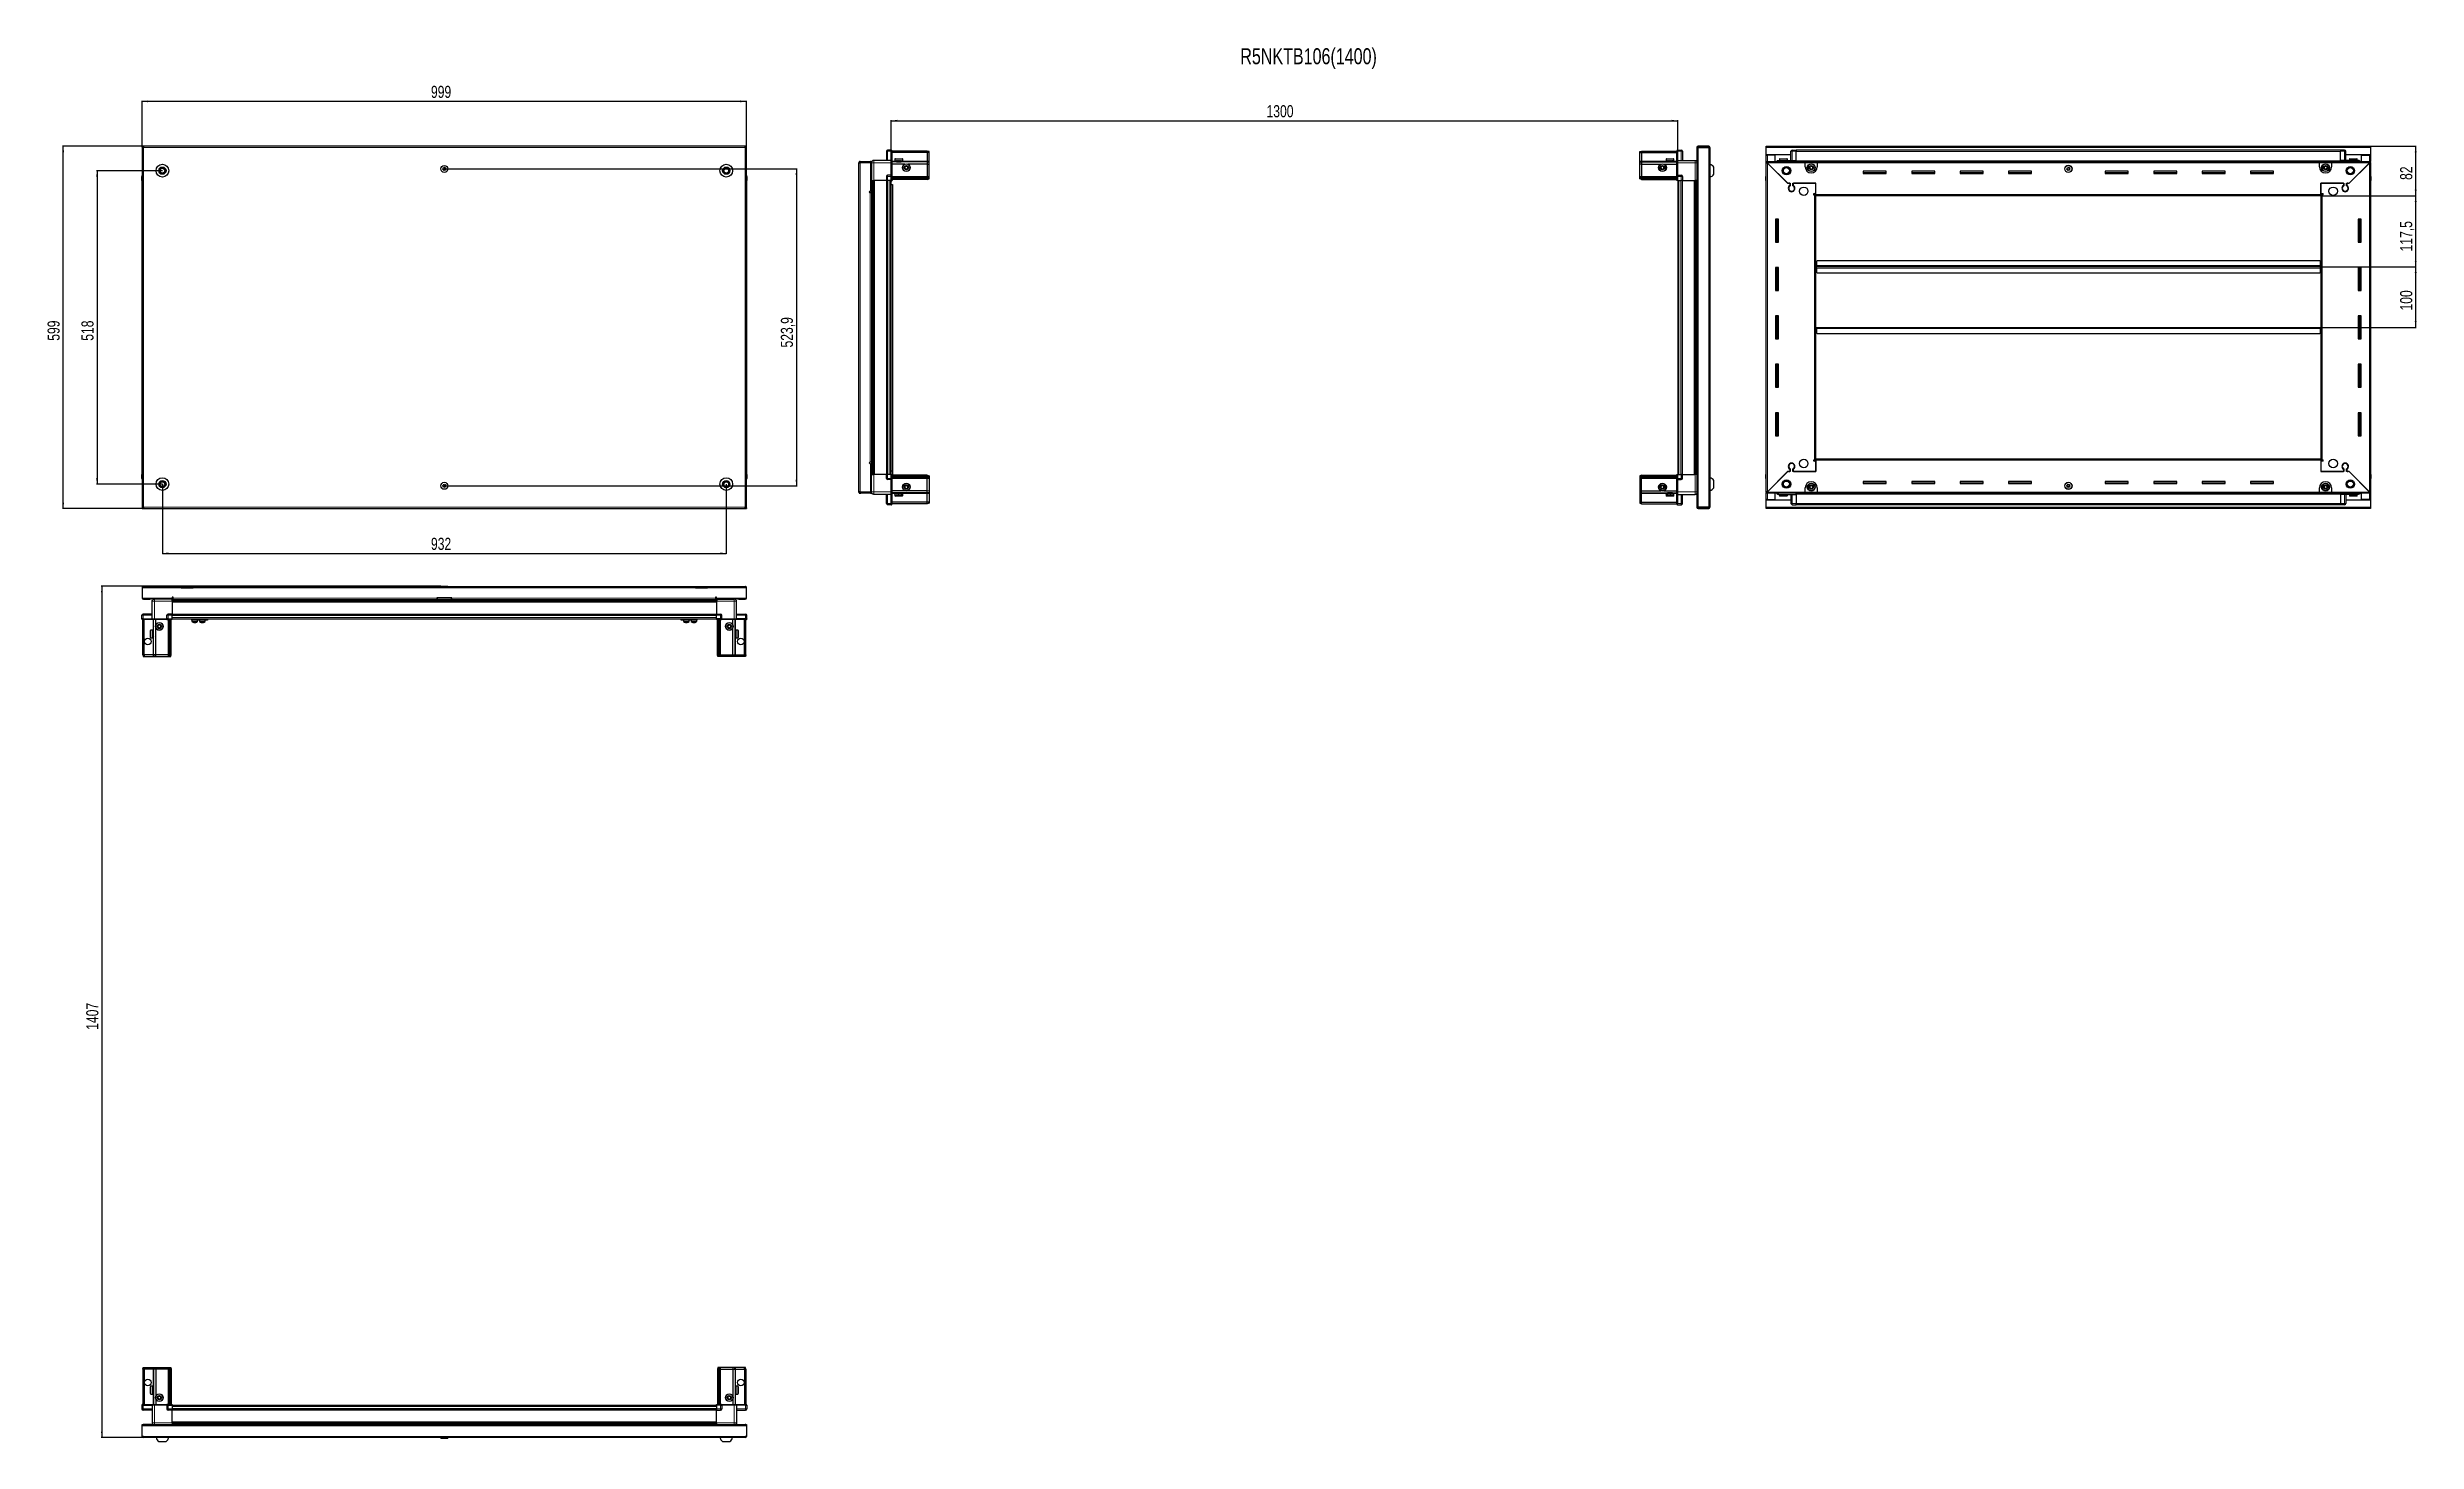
# Model space of a CAD drawing. Header units: millimetres. Extents: x 1415 to 5331, y -665 to 1639.
import ezdxf

# ---------------------------------------------------------------- set-up
doc = ezdxf.new("R2010")
doc.units = ezdxf.units.MM
doc.layers.add('FORMAT', color=7, linetype='Continuous')
doc.styles.add('SLDTEXTSTYLE0', font='TXT', dxfattribs={"width": 0.75})
doc.dimstyles.new('SLDDIMSTYLE0', dxfattribs={"dimtxt": 20, "dimasz": 10, "dimexe": 0, "dimexo": 0.0625, "dimgap": 5, "dimtad": 2, "dimdec": 1, "dimrnd": 1e-09, "dimzin": 12, "dimdsep": 46, "dimtxsty": 'SLDTEXTSTYLE0', "dimsah": 1, "dimcen": 0.09, "dimadec": 0, "dimazin": 3, "dimtfac": 1, "dimtofl": 0, "dimtmove": 0, "dimatfit": 3, "dimfxl": 0, "dimfrac": 2, "dimtolj": 1, "dimtzin": 12, "dimarcsym": 0})

msp = doc.modelspace()

# ---------------------------------------------------------------- texts
at = {"layer": 'FORMAT', "insert": (3386.41, 1637.67), "char_height": 26.4583, "attachment_point": 1, "style": 'SLDTEXTSTYLE0'}
msp.add_mtext('R5NKTB106(1400)', dxfattribs=at)

# ---------------------------------------------------------------- blocks, each defined once
blk = doc.blocks.new('_D')
at = {"layer": 'FORMAT'}
for p, q in [((1571.3, 1475.8), (1439.8, 1475.8)), ((1440.8, 876.8), (1440.8, 1475.8)), ((1571.3, 876.8), (1439.8, 876.8))]:
    blk.add_line(p, q, dxfattribs=at)
for points in [[(1440.8, 1475.8), (1439.3, 1465.8), (1442.4, 1465.8)], [(1440.8, 876.8), (1442.4, 886.8), (1439.3, 886.8)]]:
    blk.add_solid(points, dxfattribs=at)
at = {"layer": 'FORMAT', "insert": (1415, 1154.2), "char_height": 20, "attachment_point": 1, "rotation": 90, "style": 'SLDTEXTSTYLE0'}
blk.add_mtext('599', dxfattribs=at)
blk = doc.blocks.new('_D_1')
at = {"layer": 'FORMAT'}
for p, q in [((1571.3, 1475.8), (1571.3, 1550.8)), ((2570.3, 1549.8), (1571.3, 1549.8)), ((2570.3, 1475.8), (2570.3, 1550.8))]:
    blk.add_line(p, q, dxfattribs=at)
for points in [[(1571.3, 1549.8), (1581.3, 1548.3), (1581.3, 1551.4)], [(2570.3, 1549.8), (2560.3, 1551.4), (2560.3, 1548.3)]]:
    blk.add_solid(points, dxfattribs=at)
at = {"layer": 'FORMAT', "insert": (2048.7, 1575.6), "char_height": 20, "attachment_point": 1, "style": 'SLDTEXTSTYLE0'}
blk.add_mtext('999', dxfattribs=at)
blk = doc.blocks.new('_D_2')
at = {"layer": 'FORMAT'}
for p, q in [((1604.8, 917.3), (1604.8, 801.8)), ((2536.8, 917.3), (2536.8, 801.8)), ((1604.8, 802.8), (2536.8, 802.8))]:
    blk.add_line(p, q, dxfattribs=at)
for points in [[(1604.8, 802.8), (1614.8, 801.3), (1614.8, 804.4)], [(2536.8, 802.8), (2526.8, 804.4), (2526.8, 801.3)]]:
    blk.add_solid(points, dxfattribs=at)
at = {"layer": 'FORMAT', "insert": (2048.7, 828.6), "char_height": 20, "attachment_point": 1, "style": 'SLDTEXTSTYLE0'}
blk.add_mtext('932', dxfattribs=at)
blk = doc.blocks.new('_D_3')
at = {"layer": 'FORMAT'}
for p, q in [((2070.8, 1438.3), (2653.8, 1438.3)), ((2652.8, 1438.3), (2652.8, 914.5)), ((2070.8, 914.5), (2653.8, 914.5))]:
    blk.add_line(p, q, dxfattribs=at)
for points in [[(2652.8, 1438.3), (2651.3, 1428.3), (2654.4, 1428.3)], [(2652.8, 914.5), (2654.4, 924.5), (2651.3, 924.5)]]:
    blk.add_solid(points, dxfattribs=at)
at = {"layer": 'FORMAT', "insert": (2627, 1143.1), "char_height": 20, "attachment_point": 1, "rotation": 90, "style": 'SLDTEXTSTYLE0'}
blk.add_mtext('523,9', dxfattribs=at)
blk = doc.blocks.new('_D_4')
at = {"layer": 'FORMAT'}
for p, q in [((1604.8, 1435.3), (1495.8, 1435.3)), ((1496.8, 1435.3), (1496.8, 917.3)), ((1604.8, 917.3), (1495.8, 917.3))]:
    blk.add_line(p, q, dxfattribs=at)
for points in [[(1496.8, 1435.3), (1495.3, 1425.3), (1498.4, 1425.3)], [(1496.8, 917.3), (1498.4, 927.3), (1495.3, 927.3)]]:
    blk.add_solid(points, dxfattribs=at)
at = {"layer": 'FORMAT', "insert": (1471, 1154.2), "char_height": 20, "attachment_point": 1, "rotation": 90, "style": 'SLDTEXTSTYLE0'}
blk.add_mtext('518', dxfattribs=at)
blk = doc.blocks.new('_D_5')
at = {"layer": 'FORMAT'}
for p, q in [((2809.3, 1419.3), (2809.3, 1518.8)), ((2809.3, 1517.8), (4109.3, 1517.8)), ((4109.3, 1419.3), (4109.3, 1518.8))]:
    blk.add_line(p, q, dxfattribs=at)
for points in [[(2809.3, 1517.8), (2819.3, 1516.3), (2819.3, 1519.4)], [(4109.3, 1517.8), (4099.3, 1519.4), (4099.3, 1516.3)]]:
    blk.add_solid(points, dxfattribs=at)
at = {"layer": 'FORMAT', "insert": (3429.7, 1543.6), "char_height": 20, "attachment_point": 1, "style": 'SLDTEXTSTYLE0'}
blk.add_mtext('1300', dxfattribs=at)
blk = doc.blocks.new('_D_6')
at = {"layer": 'FORMAT'}
for p, q in [((5254.5, 1475.8), (5330, 1475.8)), ((5329, 1475.8), (5329, 1393.8)), ((5172.5, 1393.8), (5330, 1393.8))]:
    blk.add_line(p, q, dxfattribs=at)
for points in [[(5329, 1475.8), (5327.5, 1465.8), (5330.6, 1465.8)], [(5329, 1393.8), (5330.6, 1403.8), (5327.5, 1403.8)]]:
    blk.add_solid(points, dxfattribs=at)
at = {"layer": 'FORMAT', "insert": (5303.3, 1420), "char_height": 20, "attachment_point": 1, "rotation": 90, "style": 'SLDTEXTSTYLE0'}
blk.add_mtext('82', dxfattribs=at)
blk = doc.blocks.new('_D_7')
at = {"layer": 'FORMAT'}
for p, q in [((5171.5, 1276.3), (5330, 1276.3)), ((5329, 1276.3), (5329, 1176.3)), ((5171.5, 1176.3), (5330, 1176.3))]:
    blk.add_line(p, q, dxfattribs=at)
for points in [[(5329, 1276.3), (5327.5, 1266.3), (5330.6, 1266.3)], [(5329, 1176.3), (5330.6, 1186.3), (5327.5, 1186.3)]]:
    blk.add_solid(points, dxfattribs=at)
at = {"layer": 'FORMAT', "insert": (5303.3, 1204.2), "char_height": 20, "attachment_point": 1, "rotation": 90, "style": 'SLDTEXTSTYLE0'}
blk.add_mtext('100', dxfattribs=at)
blk = doc.blocks.new('_D_8')
at = {"layer": 'FORMAT'}
for p, q in [((5172.5, 1393.8), (5330, 1393.8)), ((5329, 1393.8), (5329, 1276.3)), ((5171.5, 1276.3), (5330, 1276.3))]:
    blk.add_line(p, q, dxfattribs=at)
for points in [[(5329, 1393.8), (5327.5, 1383.8), (5330.6, 1383.8)], [(5329, 1276.3), (5330.6, 1286.3), (5327.5, 1286.3)]]:
    blk.add_solid(points, dxfattribs=at)
at = {"layer": 'FORMAT', "insert": (5303.3, 1301.8), "char_height": 20, "attachment_point": 1, "rotation": 90, "style": 'SLDTEXTSTYLE0'}
blk.add_mtext('117,5', dxfattribs=at)
blk = doc.blocks.new('_D_9')
at = {"layer": 'FORMAT'}
for p, q in [((2065, 748.4), (1503.8, 748.4)), ((1504.8, 748.4), (1504.8, -658.6)), ((1573.4, -658.6), (1503.8, -658.6))]:
    blk.add_line(p, q, dxfattribs=at)
for points in [[(1504.8, 748.4), (1503.3, 738.4), (1506.4, 738.4)], [(1504.8, -658.6), (1506.4, -648.6), (1503.3, -648.6)]]:
    blk.add_solid(points, dxfattribs=at)
at = {"layer": 'FORMAT', "insert": (1479, 15.4), "char_height": 20, "attachment_point": 1, "rotation": 90, "style": 'SLDTEXTSTYLE0'}
blk.add_mtext('1407', dxfattribs=at)

# ---------------------------------------------------------------- dimensions: what is measured, and where the dimension line sits
at = {"layer": 'FORMAT'}
for base, p1, p2, picture, middle in [((1571.32, 1549.82), (2570.32, 1475.82), (1571.32, 1475.82), '_D_1', (2070.82, 1549.82)), ((2536.82, 802.82), (1604.82, 917.32), (2536.82, 917.32), '_D_2', (2070.82, 802.82))]:
    dim = msp.add_linear_dim(base=base, p1=p1, p2=p2, dimstyle='SLDDIMSTYLE0', dxfattribs=at)
    dim.commit()
    dim.dimension.update_dxf_attribs({"geometry": picture, "text_midpoint": middle, "dimtype": 160})
for base, p1, p2, angle, picture, middle in [((4109.28, 1517.82), (2809.28, 1419.32), (4109.28, 1419.32), 0, '_D_5', (3459.28, 1517.82)), ((1440.82, 1475.82), (1571.32, 876.82), (1571.32, 1475.82), 90, '_D', (1440.82, 1176.32)), ((5329.04, 1393.82), (5254.54, 1475.82), (5172.54, 1393.82), 90, '_D_6', (5329.04, 1434.82)), ((1496.82, 917.32), (1604.82, 1435.32), (1604.82, 917.32), 90, '_D_4', (1496.82, 1176.32)), ((2652.8202948, 914.47343353), (2070.8199379, 1438.32343353), (2070.8199379, 914.47343353), 90, '_D_3', (2652.8202948, 1176.39843353)), ((5329.04, 1276.32), (5172.54, 1393.82), (5171.54, 1276.32), 90, '_D_8', (5329.04, 1335.07)), ((5329.04, 1176.32), (5171.54, 1276.32), (5171.54, 1176.32), 90, '_D_7', (5329.04, 1226.32)), ((1504.82, -658.58), (2065.03, 748.42), (1573.42, -658.58), 90, '_D_9', (1504.82, 44.92))]:
    dim = msp.add_linear_dim(base=base, p1=p1, p2=p2, angle=angle, dimstyle='SLDDIMSTYLE0', dxfattribs=at)
    dim.commit()
    dim.dimension.update_dxf_attribs({"geometry": picture, "text_midpoint": middle, "dimtype": 160})

# ---------------------------------------------------------------- linework, layer by layer
at = {"color": 7, "linetype": 'Continuous', "lineweight": 25}
for p, q in [((1571.32, 1474.32), (1571.32, 1475.82)), ((1573.42, 1475.82), (1571.32, 1475.82)), ((1571.32, 1474.32), (1573.42, 1474.32)), ((1571.32, 1474.32), (1571.32, 1473.72)), ((1571.32, 1473.72), (1571.32, 878.92)), ((1571.32, 1473.72), (1573.42, 1473.72)), ((2568.22, 1475.82), (1573.42, 1475.82)), ((1573.42, 1475.82), (1573.42, 1473.72)), ((2568.22, 1473.72), (2568.22, 1475.82)), ((2570.32, 1475.82), (2568.22, 1475.82)), ((2568.22, 1474.32), (2570.32, 1474.32)), ((2568.22, 1473.72), (2570.32, 1473.72)), ((2570.32, 1474.32), (2570.32, 1475.82)), ((2570.32, 1473.72), (2570.32, 1474.32)), ((2570.32, 878.92), (2570.32, 1473.72)), ((2758.03, 1449.07), (2758.03, 1450.57)), ((2758.03, 1450.57), (2758.93, 1450.57)), ((2758.03, 1449.07), (2758.93, 1449.07)), ((2758.93, 1450.57), (2775.43, 1450.57)), ((2758.93, 1449.07), (2758.93, 1450.57)), ((2758.93, 1449.07), (2775.43, 1449.07)), ((2775.43, 1449.07), (2775.43, 1450.57)), ((2809.43, 1452.32), (2780.43, 1452.32)), ((2801.43, 1467.32), (2801.43, 1452.32)), ((2809.43, 1469.32), (2803.43, 1469.32)), ((2809.43, 1469.32), (2809.76, 1469.32)), ((2809.43, 1469.32), (2809.43, 1467.32)), ((2809.43, 1452.52), (2809.43, 1467.32)), ((2809.43, 1452.52), (2809.43, 1467.32)), ((2809.43, 1452.32), (2809.43, 1452.52)), ((2809.43, 1452.32), (2810.63, 1452.32)), ((2809.43, 1448.32), (2809.43, 1452.32)), ((2810.63, 1468.82), (2809.76, 1469.32)), ((2810.63, 1467.32), (2810.63, 1468.82)), ((2868.93, 1467.82), (2810.63, 1467.82)), ((2810.63, 1467.32), (2810.63, 1452.52)), ((2868.93, 1465.32), (2810.63, 1465.32)), ((2810.63, 1452.52), (2810.63, 1452.32)), ((2810.63, 1452.32), (2810.63, 1448.32)), ((2868.93, 1449.82), (2810.63, 1449.82)), ((2815.43, 1454.22), (2815.43, 1451.82)), ((2815.43, 1451.82), (2815.43, 1451.32)), ((2815.43, 1451.32), (2815.56, 1451.32)), ((2815.75, 1451.82), (2815.56, 1451.82)), ((2815.56, 1451.82), (2815.56, 1451.32)), ((2815.56, 1451.32), (2815.75, 1451.32)), ((2815.75, 1451.82), (2815.75, 1451.32)), ((2815.75, 1451.32), (2816.28, 1451.32)), ((2816.23, 1455.02), (2823.39, 1455.02)), ((2816.68, 1451.82), (2816.28, 1451.82)), ((2816.28, 1451.82), (2816.28, 1451.32)), ((2816.28, 1451.32), (2816.68, 1451.32)), ((2816.68, 1451.82), (2816.68, 1451.32)), ((2816.68, 1451.32), (2817.55, 1451.32)), ((2817.53, 1451.32), (2817.53, 1451.22)), ((2817.53, 1451.22), (2826.33, 1451.22)), ((2818.12, 1451.82), (2817.55, 1451.82)), ((2817.55, 1451.82), (2817.55, 1451.32)), ((2817.55, 1451.32), (2818.12, 1451.32)), ((2817.93, 1450.82), (2818.62, 1450.34)), ((2817.93, 1450.82), (2822.96, 1450.82)), ((2818.62, 1450.34), (2817.93, 1449.86)), ((2817.93, 1449.86), (2817.93, 1449.82)), ((2817.93, 1449.86), (2822.96, 1449.86)), ((2818.12, 1451.82), (2818.12, 1451.32)), ((2818.12, 1451.32), (2819.25, 1451.32)), ((2818.62, 1450.34), (2822.78, 1450.34)), ((2819.94, 1451.82), (2819.25, 1451.82)), ((2819.25, 1451.82), (2819.25, 1451.32)), ((2819.25, 1451.32), (2819.94, 1451.32)), ((2819.94, 1451.82), (2819.94, 1451.32)), ((2819.94, 1451.32), (2821.21, 1451.32)), ((2821.95, 1451.82), (2821.21, 1451.82)), ((2821.21, 1451.82), (2821.21, 1451.32)), ((2821.21, 1451.32), (2821.44, 1451.32)), ((2821.44, 1451.82), (2821.44, 1451.32)), ((2821.94, 1451.82), (2821.94, 1451.32)), ((2821.94, 1451.32), (2821.95, 1451.32)), ((2821.95, 1451.82), (2821.95, 1451.32)), ((2821.95, 1451.32), (2823.24, 1451.32)), ((2822.78, 1450.34), (2825.24, 1450.34)), ((2822.96, 1450.82), (2825.93, 1450.82)), ((2822.96, 1449.86), (2825.93, 1449.86)), ((2823.95, 1451.82), (2823.24, 1451.82)), ((2823.24, 1451.82), (2823.24, 1451.32)), ((2823.3, 1451.82), (2823.3, 1451.32)), ((2823.3, 1451.32), (2823.95, 1451.32)), ((2823.39, 1455.02), (2827.63, 1455.02)), ((2823.95, 1451.82), (2823.95, 1451.32)), ((2823.95, 1451.32), (2825.14, 1451.32)), ((2825.76, 1451.82), (2825.14, 1451.82)), ((2825.14, 1451.82), (2825.14, 1451.32)), ((2825.14, 1451.32), (2825.76, 1451.32)), ((2825.24, 1450.34), (2825.93, 1450.82)), ((2825.93, 1449.86), (2825.24, 1450.34)), ((2825.76, 1451.82), (2825.76, 1451.32)), ((2825.76, 1451.32), (2826.73, 1451.32)), ((2825.93, 1449.82), (2825.93, 1449.86)), ((2826.33, 1451.22), (2826.33, 1451.32)), ((2827.2, 1451.82), (2826.73, 1451.82)), ((2826.73, 1451.82), (2826.73, 1451.32)), ((2826.73, 1451.32), (2827.2, 1451.32)), ((2827.2, 1451.82), (2827.2, 1451.32)), ((2827.2, 1451.32), (2827.85, 1451.32)), ((2828.11, 1451.82), (2827.85, 1451.82)), ((2827.85, 1451.82), (2827.85, 1451.32)), ((2827.85, 1451.32), (2828.11, 1451.32)), ((2828.11, 1451.82), (2828.11, 1451.32)), ((2828.11, 1451.32), (2828.39, 1451.32)), ((2828.43, 1451.82), (2828.39, 1451.82)), ((2828.39, 1451.82), (2828.39, 1451.32)), ((2828.39, 1451.32), (2828.43, 1451.32)), ((2828.43, 1451.82), (2828.43, 1454.22)), ((2828.43, 1451.82), (2828.43, 1451.32)), ((2868.93, 1467.82), (2868.93, 1465.32)), ((2871.93, 1467.02), (2868.93, 1467.82)), ((2868.93, 1465.32), (2868.93, 1450.82)), ((2871.93, 1465.17), (2868.93, 1465.32)), ((2868.93, 1450.82), (2868.93, 1449.82)), ((2868.93, 1449.82), (2868.93, 1446.32)), ((2871.93, 1449.02), (2868.93, 1449.82)), ((2871.93, 1465.17), (2871.93, 1467.02)), ((2871.93, 1450.82), (2871.93, 1465.17)), ((2871.93, 1449.02), (2871.93, 1450.82)), ((2871.93, 1445.99), (2871.93, 1449.02)), ((4046.63, 1467.02), (4049.63, 1467.82)), ((4046.63, 1465.17), (4046.63, 1467.02)), ((4046.63, 1465.17), (4049.63, 1465.32)), ((4046.63, 1450.82), (4046.63, 1465.17)), ((4046.63, 1449.02), (4046.63, 1450.82)), ((4046.63, 1449.02), (4049.63, 1449.82)), ((4046.63, 1445.99), (4046.63, 1449.02)), ((4049.63, 1467.82), (4049.63, 1465.32)), ((4049.63, 1467.82), (4107.93, 1467.82)), ((4049.63, 1465.32), (4049.63, 1450.82)), ((4049.63, 1465.32), (4107.93, 1465.32)), ((4049.63, 1450.82), (4049.63, 1449.82)), ((4049.63, 1449.82), (4049.63, 1446.32)), ((4049.63, 1449.82), (4107.93, 1449.82)), ((4090.13, 1454.22), (4090.13, 1451.32)), ((4090.13, 1451.32), (4090.16, 1451.32)), ((4090.28, 1451.82), (4090.16, 1451.82)), ((4090.16, 1451.82), (4090.16, 1451.32)), ((4090.16, 1451.32), (4090.28, 1451.32)), ((4090.28, 1451.82), (4090.28, 1451.32)), ((4090.28, 1451.32), (4090.69, 1451.32)), ((4091.03, 1451.82), (4090.69, 1451.82)), ((4090.69, 1451.82), (4090.69, 1451.32)), ((4090.69, 1451.32), (4091.03, 1451.32)), ((4090.93, 1455.02), (4102.33, 1455.02)), ((4091.03, 1451.82), (4091.03, 1451.32)), ((4091.03, 1451.32), (4091.8, 1451.32)), ((4092.33, 1451.82), (4091.8, 1451.82)), ((4091.8, 1451.82), (4091.8, 1451.32)), ((4091.8, 1451.32), (4092.33, 1451.32)), ((4092.23, 1451.32), (4092.23, 1451.22)), ((4092.23, 1451.22), (4101.03, 1451.22)), ((4092.33, 1451.82), (4092.33, 1451.32)), ((4092.33, 1451.32), (4093.39, 1451.32)), ((4092.63, 1450.82), (4093.32, 1450.34)), ((4092.63, 1450.82), (4100.63, 1450.82)), ((4093.32, 1450.34), (4092.63, 1449.86)), ((4092.63, 1449.86), (4092.63, 1449.82)), ((4092.63, 1449.86), (4100.63, 1449.86)), ((4093.32, 1450.34), (4099.94, 1450.34)), ((4094.05, 1451.82), (4093.39, 1451.82)), ((4093.39, 1451.82), (4093.39, 1451.32)), ((4093.39, 1451.32), (4094.05, 1451.32)), ((4094.05, 1451.82), (4094.05, 1451.32)), ((4094.05, 1451.32), (4095.29, 1451.32)), ((4096.02, 1451.82), (4095.29, 1451.82)), ((4095.29, 1451.82), (4095.29, 1451.32)), ((4095.29, 1451.32), (4095.72, 1451.32)), ((4095.72, 1451.82), (4095.72, 1451.32)), ((4096.02, 1451.82), (4096.02, 1451.32)), ((4096.02, 1451.32), (4097.32, 1451.32)), ((4098.05, 1451.82), (4097.32, 1451.82)), ((4097.32, 1451.82), (4097.32, 1451.32)), ((4097.59, 1451.82), (4097.59, 1451.32)), ((4097.59, 1451.32), (4098.05, 1451.32)), ((4098.05, 1451.82), (4098.05, 1451.32)), ((4098.05, 1451.32), (4099.28, 1451.32)), ((4099.94, 1451.82), (4099.28, 1451.82)), ((4099.28, 1451.82), (4099.28, 1451.32)), ((4099.28, 1451.32), (4099.94, 1451.32)), ((4099.94, 1451.82), (4099.94, 1451.32)), ((4099.94, 1451.32), (4100.98, 1451.32)), ((4099.94, 1450.34), (4100.63, 1450.82)), ((4100.63, 1449.86), (4099.94, 1450.34)), ((4100.63, 1449.82), (4100.63, 1449.86)), ((4101.5, 1451.82), (4100.98, 1451.82)), ((4100.98, 1451.82), (4100.98, 1451.32)), ((4100.98, 1451.32), (4101.5, 1451.32)), ((4101.03, 1451.22), (4101.03, 1451.32)), ((4101.5, 1451.82), (4101.5, 1451.32)), ((4101.5, 1451.32), (4102.26, 1451.32)), ((4102.59, 1451.82), (4102.26, 1451.82)), ((4102.26, 1451.82), (4102.26, 1451.32)), ((4102.26, 1451.32), (4102.59, 1451.32)), ((4102.59, 1451.82), (4102.59, 1451.32)), ((4102.59, 1451.32), (4102.99, 1451.32)), ((4103.1, 1451.82), (4102.99, 1451.82)), ((4102.99, 1451.82), (4102.99, 1451.32)), ((4102.99, 1451.32), (4103.1, 1451.32)), ((4103.1, 1451.82), (4103.1, 1451.32)), ((4103.1, 1451.32), (4103.13, 1451.32)), ((4103.13, 1451.32), (4103.13, 1454.22)), ((4108.79, 1469.32), (4107.93, 1468.82)), ((4108.79, 1469.32), (4107.93, 1468.82)), ((4107.93, 1468.82), (4107.93, 1467.32)), ((4107.93, 1452.52), (4107.93, 1467.32)), ((4107.93, 1452.32), (4107.93, 1452.52)), ((4109.13, 1452.32), (4107.93, 1452.32)), ((4107.93, 1448.32), (4107.93, 1452.32)), ((4109.13, 1469.32), (4108.79, 1469.32)), ((4109.13, 1469.32), (4108.79, 1469.32)), ((4109.13, 1469.32), (4109.13, 1469.32)), ((4109.13, 1467.32), (4109.13, 1469.32)), ((4109.13, 1469.32), (4115.13, 1469.32)), ((4109.13, 1467.32), (4109.13, 1452.52)), ((4109.13, 1452.52), (4109.13, 1452.32)), ((4109.13, 1452.32), (4109.13, 1448.32)), ((4109.13, 1452.32), (4138.13, 1452.32)), ((4117.13, 1467.32), (4117.13, 1452.32)), ((4141.03, 1460.82), (4141.03, 891.82)), ((4141.03, 1460.82), (4143.13, 1460.82)), ((4141.13, 1473.72), (4141.13, 1461.32)), ((4141.13, 1461.32), (4142.63, 1461.32)), ((4142.63, 1473.72), (4142.63, 1461.32)), ((4143.13, 1460.82), (4143.13, 1473.72)), ((4143.13, 1473.72), (4160.53, 1473.72)), ((4160.53, 1475.82), (4143.23, 1475.82)), ((4160.53, 1474.32), (4143.23, 1474.32)), ((4160.53, 1474.32), (4160.53, 1475.82)), ((4160.53, 1473.72), (4162.63, 1473.72)), ((4162.63, 1473.72), (4162.63, 878.92)), ((4255.54, 1475.82), (5254.54, 1475.82)), ((4255.54, 1473.72), (4255.54, 1475.82)), ((4255.54, 1461.32), (4255.54, 1473.72)), ((4296.54, 1461.32), (4255.54, 1461.32)), ((4255.54, 1460.82), (4255.54, 1461.32)), ((4255.54, 1460.82), (4257.64, 1460.82)), ((4255.54, 1450.57), (4255.54, 1460.82)), ((4255.54, 1449.07), (4255.54, 1450.57)), ((4255.54, 1450.57), (4256.54, 1450.57)), ((4255.54, 1448.57), (4255.54, 1449.07)), ((4255.54, 1449.07), (4256.54, 1449.07)), ((4256.54, 1449.07), (4256.54, 1450.57)), ((4256.54, 1450.57), (4320.04, 1450.57)), ((4257.04, 1460.82), (4257.04, 1461.32)), ((4270.54, 1460.82), (4257.64, 1460.82)), ((4270.54, 1450.57), (4270.54, 1460.82)), ((4276.04, 1452.32), (4305.04, 1452.32)), ((4277.54, 1454.22), (4277.54, 1452.32)), ((4278.34, 1455.02), (4289.74, 1455.02)), ((4290.54, 1452.32), (4290.54, 1454.22)), ((4296.54, 1452.32), (4296.54, 1467.32)), ((4297.21, 1468.82), (4297.21, 1468.82)), ((4298.54, 1469.32), (4305.04, 1469.32)), ((4298.54, 1469.32), (4305.04, 1469.32)), ((4304.96, 1450.57), (4305.04, 1452.29)), ((4305.04, 1469.32), (4305.04, 1469.32)), ((4305.04, 1469.32), (4305.04, 1469.32)), ((4305.04, 1469.32), (4305.04, 1467.32)), ((5205.04, 1469.17), (4305.04, 1469.17)), ((4305.04, 1452.32), (4305.04, 1467.32)), ((4305.04, 1452.32), (4305.04, 1451.82)), ((4305.04, 1451.17), (5205.04, 1451.17)), ((4320.04, 1448.47), (4320.04, 1450.57)), ((4320.04, 1450.57), (4340.04, 1450.57)), ((4320.04, 1449.07), (4340.04, 1449.07)), ((4340.04, 1450.57), (5170.04, 1450.57)), ((4340.04, 1450.57), (4340.04, 1448.47)), ((5170.04, 1448.47), (5170.04, 1450.57)), ((5170.04, 1450.57), (5190.04, 1450.57)), ((5170.04, 1449.07), (5190.04, 1449.07)), ((5190.04, 1450.57), (5190.04, 1448.47)), ((5190.04, 1450.57), (5253.54, 1450.57)), ((5205.04, 1469.32), (5205.04, 1469.32)), ((5211.54, 1469.32), (5205.04, 1469.32)), ((5211.54, 1469.32), (5205.04, 1469.32)), ((5205.04, 1469.32), (5205.04, 1467.32)), ((5205.04, 1452.32), (5205.04, 1467.32)), ((5234.04, 1452.32), (5205.04, 1452.32)), ((5205.04, 1452.32), (5205.04, 1451.82)), ((5205.04, 1452.29), (5205.11, 1450.57)), ((5213.54, 1467.32), (5213.54, 1467.32)), ((5213.54, 1452.32), (5213.54, 1467.32)), ((5254.54, 1461.32), (5213.54, 1461.32)), ((5219.54, 1454.22), (5219.54, 1452.32)), ((5220.34, 1455.02), (5231.74, 1455.02)), ((5232.54, 1452.32), (5232.54, 1454.22)), ((5239.54, 1450.57), (5239.54, 1460.82)), ((5239.54, 1460.82), (5252.44, 1460.82)), ((5252.44, 1460.82), (5254.54, 1460.82)), ((5253.04, 1460.82), (5253.04, 1461.32)), ((5253.54, 1449.07), (5253.54, 1450.57)), ((5253.54, 1450.57), (5254.54, 1450.57)), ((5253.54, 1449.07), (5254.54, 1449.07)), ((5254.54, 1475.82), (5254.54, 1473.72)), ((5254.54, 1473.72), (5254.54, 1461.32)), ((5254.54, 1460.82), (5254.54, 1461.32)), ((5254.54, 1460.82), (5254.54, 1450.57)), ((5254.54, 1449.07), (5254.54, 1450.57)), ((5254.54, 1449.07), (5254.54, 1448.57)), ((1570.82, 1425.82), (1570.82, 1419.32)), ((1570.82, 1419.32), (1570.82, 1425.82)), ((1570.82, 1419.32), (1570.82, 1419.32)), ((1571.32, 1419.32), (1570.82, 1419.32)), ((1570.97, 1419.32), (1570.97, 933.32)), ((2570.32, 1427.15), (2570.32, 1427.15)), ((2570.32, 1419.32), (2570.82, 1419.32)), ((2570.67, 933.32), (2570.67, 1419.32)), ((2570.82, 1425.82), (2570.82, 1419.32)), ((2570.82, 1419.32), (2570.82, 1425.82)), ((2570.82, 1419.32), (2570.82, 1419.32)), ((2570.82, 1419.32), (2570.82, 1419.32)), ((2755.93, 1443.96), (2755.63, 1443.96)), ((2755.63, 1432.39), (2755.63, 1443.96)), ((2755.63, 1432.39), (2755.93, 1432.39)), ((2757.43, 1448.47), (2755.93, 1448.47)), ((2755.93, 1447.97), (2755.93, 1448.47)), ((2755.93, 904.67), (2755.93, 1447.97)), ((2758.03, 1448.57), (2775.43, 1448.57)), ((2776.93, 1448.57), (2775.43, 1448.57)), ((2775.43, 1448.57), (2775.43, 1401.07)), ((2775.43, 1422.07), (2776.93, 1422.07)), ((2776.93, 1419.32), (2775.43, 1419.32)), ((2776.93, 1448.32), (2776.93, 1419.32)), ((2777.58, 933.32), (2777.58, 1419.32)), ((2779.37, 1419.32), (2779.37, 933.32)), ((2779.4, 1419.32), (2779.4, 933.32)), ((2801.43, 1419.32), (2780.43, 1419.32)), ((2801.43, 1425.82), (2801.43, 1419.32)), ((2801.43, 1419.32), (2803.43, 1419.32)), ((2802.08, 933.32), (2802.08, 1419.32)), ((2809.43, 1427.82), (2803.43, 1427.82)), ((2809.43, 1419.32), (2803.43, 1419.32)), ((2809.28, 933.32), (2809.28, 1419.32)), ((2809.28, 1412.32), (2811.78, 1412.32)), ((2809.43, 1428.02), (2809.43, 1448.32)), ((2809.43, 1427.82), (2809.43, 1428.02)), ((2809.43, 1427.82), (2810.63, 1427.82)), ((2809.43, 1427.82), (2809.43, 1425.82)), ((2809.43, 1419.32), (2809.43, 1425.82)), ((2809.43, 1419.32), (2809.43, 1425.82)), ((2809.43, 1419.32), (2809.76, 1419.32)), ((2809.43, 1419.32), (2809.43, 1419.32)), ((2809.76, 1419.32), (2809.76, 1425.82)), ((2810.63, 1419.32), (2809.76, 1419.32)), ((2809.76, 1419.32), (2809.76, 1419.32)), ((2810.63, 1448.32), (2810.63, 1428.02)), ((2831.93, 1446.32), (2810.63, 1446.32)), ((2810.63, 1428.02), (2810.63, 1427.82)), ((2810.63, 1427.15), (2810.63, 1427.82)), ((2810.63, 1427.15), (2810.63, 1419.32)), ((2868.93, 1424.82), (2810.63, 1424.82)), ((2868.93, 1423.82), (2810.63, 1423.82)), ((2868.93, 1422.32), (2810.63, 1422.32)), ((2868.93, 1420.82), (2810.63, 1420.82)), ((2811.78, 1412.32), (2811.78, 938.82)), ((2868.93, 1446.32), (2836.93, 1446.32)), ((2868.93, 1446.32), (2868.93, 1425.82)), ((2868.93, 1446.32), (2871.93, 1445.99)), ((2868.93, 1425.82), (2868.93, 1424.82)), ((2868.93, 1424.82), (2868.93, 1423.82)), ((2868.93, 1424.82), (2871.93, 1424.02)), ((2868.93, 1423.82), (2868.93, 1422.32)), ((2868.93, 1423.82), (2871.93, 1423.28)), ((2868.93, 1422.32), (2871.93, 1422.78)), ((2868.93, 1422.32), (2868.93, 1420.82)), ((2868.93, 1420.82), (2871.93, 1421.63)), ((2871.93, 1425.82), (2871.93, 1445.99)), ((2871.93, 1424.02), (2871.93, 1425.82)), ((2871.93, 1423.28), (2871.93, 1424.02)), ((2871.93, 1422.78), (2871.93, 1423.28)), ((2871.93, 1421.63), (2871.93, 1422.78)), ((4049.63, 1446.32), (4046.63, 1445.99)), ((4046.63, 1425.82), (4046.63, 1445.99)), ((4046.63, 1424.02), (4046.63, 1425.82)), ((4049.63, 1424.82), (4046.63, 1424.02)), ((4046.63, 1423.28), (4046.63, 1424.02)), ((4049.63, 1423.82), (4046.63, 1423.28)), ((4046.63, 1422.78), (4046.63, 1423.28)), ((4049.63, 1422.32), (4046.63, 1422.78)), ((4046.63, 1421.63), (4046.63, 1422.78)), ((4049.63, 1420.82), (4046.63, 1421.63)), ((4049.63, 1446.32), (4049.63, 1425.82)), ((4049.63, 1446.32), (4081.63, 1446.32)), ((4049.63, 1425.82), (4049.63, 1424.82)), ((4049.63, 1424.82), (4049.63, 1423.82)), ((4049.63, 1424.82), (4107.93, 1424.82)), ((4049.63, 1423.82), (4107.93, 1423.82)), ((4049.63, 1423.82), (4049.63, 1422.32)), ((4049.63, 1422.32), (4107.93, 1422.32)), ((4049.63, 1422.32), (4049.63, 1420.82)), ((4049.63, 1420.82), (4107.93, 1420.82)), ((4086.63, 1446.32), (4107.93, 1446.32)), ((4107.93, 1428.02), (4107.93, 1448.32)), ((4107.93, 1427.82), (4107.93, 1428.02)), ((4109.13, 1427.82), (4107.93, 1427.82)), ((4107.93, 1427.82), (4107.93, 1427.15)), ((4107.93, 1419.32), (4107.93, 1427.15)), ((4108.79, 1419.32), (4107.93, 1419.32)), ((4108.79, 1425.82), (4108.79, 1419.32)), ((4109.13, 1419.32), (4108.79, 1419.32)), ((4109.13, 1448.32), (4109.13, 1428.02)), ((4109.13, 1428.02), (4109.13, 1427.82)), ((4109.13, 1425.82), (4109.13, 1427.82)), ((4109.13, 1427.82), (4115.13, 1427.82)), ((4109.13, 1425.82), (4109.13, 1427.82)), ((4109.13, 1425.82), (4109.13, 1419.32)), ((4109.13, 1419.32), (4115.13, 1419.32)), ((4109.28, 1419.32), (4109.28, 933.32)), ((4117.13, 1419.32), (4115.13, 1419.32)), ((4116.48, 1419.32), (4116.48, 933.32)), ((4117.13, 1425.82), (4117.13, 1419.32)), ((4117.13, 1419.32), (4138.13, 1419.32)), ((4139.15, 933.32), (4139.15, 1419.32)), ((4139.18, 933.32), (4139.18, 1419.32)), ((4140.98, 1419.32), (4140.98, 933.32)), ((4169.23, 1429.32), (4169.23, 1441.32)), ((4255.04, 1425.82), (4255.04, 1419.32)), ((4255.04, 1419.32), (4255.04, 1425.82)), ((4255.04, 1419.32), (4255.04, 1419.32)), ((4255.54, 1419.32), (4255.04, 1419.32)), ((4255.19, 1419.32), (4255.19, 933.32)), ((4255.54, 904.07), (4255.54, 1448.57)), ((4257.04, 1448.57), (4255.54, 1448.57)), ((4257.14, 1448.47), (4291.04, 1414.57)), ((4291.74, 1413.87), (4257.64, 1447.97)), ((4291.04, 1414.57), (4295.24, 1414.57)), ((4292.44, 1414.57), (4291.74, 1413.87)), ((4294.54, 1414.57), (4292.44, 1414.57)), ((4294.54, 1414.57), (4294.54, 1410.68)), ((4295.24, 1414.57), (4295.24, 1410.29)), ((4299.84, 1414.57), (4337.54, 1414.57)), ((4299.84, 1410.29), (4299.84, 1414.57)), ((4300.54, 1410.68), (4300.54, 1414.57)), ((4337.54, 1414.57), (4300.54, 1414.57)), ((4320.04, 1441.57), (4320.04, 1448.47)), ((4337.54, 1397.32), (4337.54, 1414.57)), ((4337.54, 1395.92), (4337.54, 1414.57)), ((4340.04, 1448.47), (4340.04, 1441.57)), ((4454.04, 1434.32), (4416.04, 1434.32)), ((4416.04, 1434.32), (4416.04, 1430.82)), ((4454.04, 1431.57), (4416.04, 1431.57)), ((4416.04, 1430.82), (4454.04, 1430.82)), ((4454.04, 1430.82), (4454.04, 1434.32)), ((4534.04, 1434.32), (4496.04, 1434.32)), ((4496.04, 1434.32), (4496.04, 1430.82)), ((4534.04, 1431.57), (4496.04, 1431.57)), ((4496.04, 1430.82), (4534.04, 1430.82)), ((4534.04, 1430.82), (4534.04, 1434.32)), ((4614.04, 1434.32), (4576.04, 1434.32)), ((4576.04, 1434.32), (4576.04, 1430.82)), ((4614.04, 1431.57), (4576.04, 1431.57)), ((4576.04, 1430.82), (4614.04, 1430.82)), ((4614.04, 1430.82), (4614.04, 1434.32)), ((4694.04, 1434.32), (4656.04, 1434.32)), ((4656.04, 1434.32), (4656.04, 1430.82)), ((4694.04, 1431.57), (4656.04, 1431.57)), ((4656.04, 1430.82), (4694.04, 1430.82)), ((4694.04, 1430.82), (4694.04, 1434.32)), ((4854.04, 1434.32), (4816.04, 1434.32)), ((4816.04, 1434.32), (4816.04, 1430.82)), ((4854.04, 1431.57), (4816.04, 1431.57)), ((4816.04, 1430.82), (4854.04, 1430.82)), ((4854.04, 1430.82), (4854.04, 1434.32)), ((4934.04, 1434.32), (4896.04, 1434.32)), ((4896.04, 1434.32), (4896.04, 1430.82)), ((4934.04, 1431.57), (4896.04, 1431.57)), ((4896.04, 1430.82), (4934.04, 1430.82)), ((4934.04, 1430.82), (4934.04, 1434.32)), ((5014.04, 1434.32), (4976.04, 1434.32)), ((4976.04, 1434.32), (4976.04, 1430.82)), ((5014.04, 1431.57), (4976.04, 1431.57)), ((4976.04, 1430.82), (5014.04, 1430.82)), ((5014.04, 1430.82), (5014.04, 1434.32)), ((5094.04, 1434.32), (5056.04, 1434.32)), ((5056.04, 1434.32), (5056.04, 1430.82)), ((5094.04, 1431.57), (5056.04, 1431.57)), ((5056.04, 1430.82), (5094.04, 1430.82)), ((5094.04, 1430.82), (5094.04, 1434.32)), ((5170.04, 1441.57), (5170.04, 1448.47)), ((5172.54, 1414.57), (5172.54, 1397.32)), ((5209.54, 1414.57), (5172.54, 1414.57)), ((5172.54, 1414.57), (5210.24, 1414.57)), ((5172.54, 1395.92), (5172.54, 1414.57)), ((5190.04, 1448.47), (5190.04, 1441.57)), ((5209.54, 1414.57), (5209.54, 1410.68)), ((5210.24, 1414.57), (5210.24, 1410.29)), ((5214.84, 1414.57), (5219.04, 1414.57)), ((5214.84, 1410.29), (5214.84, 1414.57)), ((5217.64, 1414.57), (5215.54, 1414.57)), ((5215.54, 1410.68), (5215.54, 1414.57)), ((5218.34, 1413.87), (5217.64, 1414.57)), ((5252.44, 1447.97), (5218.34, 1413.87)), ((5219.04, 1414.57), (5252.94, 1448.47)), ((5253.04, 1448.57), (5254.54, 1448.57)), ((5254.54, 1448.57), (5254.54, 904.07)), ((5254.54, 1427.15), (5254.54, 1427.15)), ((5254.54, 1419.32), (5255.04, 1419.32)), ((5254.89, 933.32), (5254.89, 1419.32)), ((5255.04, 1425.82), (5255.04, 1419.32)), ((5255.04, 1419.32), (5255.04, 1425.82)), ((5255.04, 1419.32), (5255.04, 1419.32)), ((5255.04, 1419.32), (5255.04, 1419.32)), ((2775.43, 1401.07), (2774.08, 1401.07)), ((2774.08, 1399.07), (2774.83, 1399.07)), ((2774.83, 1399.07), (2776.93, 1399.07)), ((2776.93, 1399.07), (2776.93, 953.57)), ((4295.54, 1401.71), (4295.54, 1400.95)), ((4334.69, 1397.32), (4337.54, 1397.32)), ((4335.44, 1395.32), (4334.69, 1395.32)), ((4335.44, 1395.32), (4337.54, 1395.32)), ((4337.54, 1396.32), (4335.54, 1396.32)), ((4335.54, 1396.32), (4335.54, 1395.32)), ((4337.54, 1393.82), (4337.54, 1395.92)), ((4337.54, 958.82), (4337.54, 1393.82)), ((5172.54, 1393.82), (4337.54, 1393.82)), ((5172.54, 1397.32), (5175.39, 1397.32)), ((5174.54, 1396.32), (5172.54, 1396.32)), ((5172.54, 1395.92), (5172.54, 1393.82)), ((5172.54, 1395.32), (5174.64, 1395.32)), ((5172.54, 1393.82), (5172.54, 958.82)), ((5174.54, 1395.32), (5174.54, 1396.32)), ((5175.39, 1395.32), (5174.64, 1395.32)), ((5214.54, 1401.71), (5214.54, 1400.95)), ((4276.04, 1355.32), (4271.04, 1355.32)), ((4271.04, 1355.32), (4271.04, 1317.32)), ((4273.19, 1317.32), (4273.19, 1355.32)), ((4274.98, 1317.32), (4274.98, 1355.32)), ((4275.01, 1317.32), (4275.01, 1355.32)), ((4276.04, 1317.32), (4276.04, 1355.32)), ((5234.04, 1355.32), (5234.04, 1317.32)), ((5239.04, 1355.32), (5234.04, 1355.32)), ((5235.06, 1355.32), (5235.06, 1317.32)), ((5235.09, 1355.32), (5235.09, 1317.32)), ((5236.89, 1355.32), (5236.89, 1317.32)), ((5239.04, 1317.32), (5239.04, 1355.32)), ((4271.04, 1317.32), (4276.04, 1317.32)), ((5234.04, 1317.32), (5239.04, 1317.32)), ((4276.04, 1275.32), (4271.04, 1275.32)), ((4271.04, 1275.32), (4271.04, 1237.32)), ((4273.19, 1237.32), (4273.19, 1275.32)), ((4274.98, 1237.32), (4274.98, 1275.32)), ((4275.01, 1237.32), (4275.01, 1275.32)), ((4276.04, 1237.32), (4276.04, 1275.32)), ((4338.29, 1276.32), (4337.54, 1276.32)), ((4338.54, 1279.17), (4338.29, 1279.17)), ((4338.29, 1279.17), (4338.29, 1276.32)), ((4338.29, 1276.32), (4338.29, 1273.47)), ((4338.29, 1273.47), (4338.54, 1273.47)), ((4339.54, 1286.32), (4338.54, 1285.32)), ((4338.54, 1285.32), (4338.54, 1278.42)), ((4338.54, 1276.32), (4338.54, 1278.42)), ((5171.54, 1276.32), (4338.54, 1276.32)), ((4338.54, 1274.22), (4338.54, 1276.32)), ((4338.54, 1274.22), (4338.54, 1267.32)), ((4338.54, 1267.32), (4339.54, 1266.32)), ((5170.54, 1286.32), (4339.54, 1286.32)), ((4339.54, 1266.32), (5170.54, 1266.32)), ((5171.54, 1285.32), (5170.54, 1286.32)), ((5170.54, 1266.32), (5171.54, 1267.32)), ((5171.54, 1278.42), (5171.54, 1285.32)), ((5171.79, 1279.17), (5171.54, 1279.17)), ((5171.54, 1278.42), (5171.54, 1276.32)), ((5171.54, 1276.32), (5171.54, 1274.22)), ((5171.54, 1267.32), (5171.54, 1274.22)), ((5171.54, 1273.47), (5171.79, 1273.47)), ((5171.79, 1276.32), (5171.79, 1279.17)), ((5172.54, 1276.32), (5171.79, 1276.32)), ((5171.79, 1273.47), (5171.79, 1276.32)), ((5234.04, 1275.32), (5234.04, 1237.32)), ((5239.04, 1275.32), (5234.04, 1275.32)), ((5235.06, 1275.32), (5235.06, 1237.32)), ((5235.09, 1275.32), (5235.09, 1237.32)), ((5236.89, 1275.32), (5236.89, 1237.32)), ((5239.04, 1237.32), (5239.04, 1275.32)), ((4271.04, 1237.32), (4276.04, 1237.32)), ((5234.04, 1237.32), (5239.04, 1237.32)), ((4276.04, 1195.32), (4271.04, 1195.32)), ((4271.04, 1195.32), (4271.04, 1157.32)), ((4273.19, 1157.32), (4273.19, 1195.32)), ((4274.98, 1157.32), (4274.98, 1195.32)), ((4275.01, 1157.32), (4275.01, 1195.32)), ((4276.04, 1157.32), (4276.04, 1195.32)), ((4337.54, 1176.32), (4338.29, 1176.32)), ((4338.29, 1176.32), (4338.29, 1173.47)), ((4338.54, 1174.22), (4338.54, 1176.32)), ((4338.54, 1176.32), (5171.54, 1176.32)), ((5171.54, 1176.32), (5171.54, 1174.22)), ((5171.79, 1173.47), (5171.79, 1176.32)), ((5171.79, 1176.32), (5172.54, 1176.32)), ((5234.04, 1195.32), (5234.04, 1157.32)), ((5239.04, 1195.32), (5234.04, 1195.32)), ((5235.06, 1195.32), (5235.06, 1157.32)), ((5235.09, 1195.32), (5235.09, 1157.32)), ((5236.89, 1195.32), (5236.89, 1157.32)), ((5239.04, 1157.32), (5239.04, 1195.32)), ((4271.04, 1157.32), (4276.04, 1157.32)), ((4338.29, 1173.47), (4338.54, 1173.47)), ((4338.54, 1174.22), (4338.54, 1167.32)), ((4338.54, 1167.32), (4339.54, 1166.32)), ((4339.54, 1166.32), (5170.54, 1166.32)), ((5170.54, 1166.32), (5171.54, 1167.32)), ((5171.54, 1167.32), (5171.54, 1174.22)), ((5171.54, 1173.47), (5171.79, 1173.47)), ((5234.04, 1157.32), (5239.04, 1157.32)), ((4276.04, 1115.32), (4271.04, 1115.32)), ((4271.04, 1115.32), (4271.04, 1077.32)), ((4273.19, 1077.32), (4273.19, 1115.32)), ((4274.98, 1077.32), (4274.98, 1115.32)), ((4275.01, 1077.32), (4275.01, 1115.32)), ((4276.04, 1077.32), (4276.04, 1115.32)), ((5234.04, 1115.32), (5234.04, 1077.32)), ((5239.04, 1115.32), (5234.04, 1115.32)), ((5235.06, 1115.32), (5235.06, 1077.32)), ((5235.09, 1115.32), (5235.09, 1077.32)), ((5236.89, 1115.32), (5236.89, 1077.32)), ((5239.04, 1077.32), (5239.04, 1115.32)), ((4271.04, 1077.32), (4276.04, 1077.32)), ((5234.04, 1077.32), (5239.04, 1077.32)), ((4276.04, 1035.32), (4271.04, 1035.32)), ((4271.04, 1035.32), (4271.04, 997.32)), ((4273.19, 997.32), (4273.19, 1035.32)), ((4274.98, 997.32), (4274.98, 1035.32)), ((4275.01, 997.32), (4275.01, 1035.32)), ((4276.04, 997.32), (4276.04, 1035.32)), ((5234.04, 1035.32), (5234.04, 997.32)), ((5239.04, 1035.32), (5234.04, 1035.32)), ((5235.06, 1035.32), (5235.06, 997.32)), ((5235.09, 1035.32), (5235.09, 997.32)), ((5236.89, 1035.32), (5236.89, 997.32)), ((5239.04, 997.32), (5239.04, 1035.32)), ((4271.04, 997.32), (4276.04, 997.32)), ((5234.04, 997.32), (5239.04, 997.32)), ((2774.83, 953.57), (2774.08, 953.57)), ((2774.08, 951.57), (2775.43, 951.57)), ((2776.93, 953.57), (2774.83, 953.57)), ((2775.43, 951.57), (2775.43, 904.07)), ((4294.54, 941.96), (4294.54, 938.07)), ((4295.24, 942.36), (4295.24, 938.07)), ((4295.54, 951.7), (4295.54, 950.94)), ((4299.84, 938.07), (4299.84, 942.36)), ((4300.54, 938.07), (4300.54, 941.96)), ((4334.69, 957.32), (4335.44, 957.32)), ((4337.54, 955.32), (4334.69, 955.32)), ((4337.54, 957.32), (4335.44, 957.32)), ((4335.54, 957.32), (4335.54, 956.32)), ((4335.54, 956.32), (4337.54, 956.32)), ((4337.54, 956.72), (4337.54, 958.82)), ((4337.54, 958.82), (5172.54, 958.82)), ((4337.54, 956.72), (4337.54, 938.07)), ((4337.54, 938.07), (4337.54, 955.32)), ((5172.54, 958.82), (5172.54, 956.72)), ((5174.64, 957.32), (5172.54, 957.32)), ((5172.54, 956.72), (5172.54, 938.07)), ((5172.54, 956.32), (5174.54, 956.32)), ((5172.54, 955.32), (5172.54, 938.07)), ((5175.39, 955.32), (5172.54, 955.32)), ((5174.54, 956.32), (5174.54, 957.32)), ((5174.64, 957.32), (5175.39, 957.32)), ((5209.54, 941.96), (5209.54, 938.07)), ((5210.24, 942.36), (5210.24, 938.07)), ((5214.54, 951.7), (5214.54, 950.94)), ((5214.84, 938.07), (5214.84, 942.36)), ((5215.54, 938.07), (5215.54, 941.96)), ((1570.82, 926.82), (1570.82, 933.32)), ((1570.82, 933.32), (1570.82, 933.32)), ((1570.82, 933.32), (1570.82, 933.32)), ((1570.82, 933.32), (1570.82, 926.82)), ((1571.32, 933.32), (1570.82, 933.32)), ((1571.32, 925.5), (1571.32, 925.5)), ((2570.32, 933.32), (2570.82, 933.32)), ((2570.82, 933.32), (2570.82, 933.32)), ((2570.82, 926.82), (2570.82, 933.32)), ((2570.82, 933.32), (2570.82, 926.82)), ((2755.93, 920.26), (2755.63, 920.26)), ((2755.63, 910.58), (2755.63, 920.26)), ((2755.63, 908.69), (2755.63, 910.58)), ((2755.63, 908.69), (2755.93, 908.69)), ((2755.93, 904.17), (2755.93, 904.67)), ((2757.43, 904.17), (2755.93, 904.17)), ((2775.43, 904.07), (2758.03, 904.07)), ((2758.03, 903.57), (2758.03, 902.07)), ((2758.03, 903.57), (2758.93, 903.57)), ((2758.03, 902.07), (2758.93, 902.07)), ((2758.93, 903.57), (2758.93, 902.07)), ((2775.43, 903.57), (2758.93, 903.57)), ((2775.43, 902.07), (2758.93, 902.07)), ((2776.93, 933.32), (2775.43, 933.32)), ((2776.93, 930.57), (2775.43, 930.57)), ((2775.43, 904.07), (2776.93, 904.07)), ((2775.43, 903.57), (2775.43, 902.07)), ((2776.93, 904.32), (2776.93, 933.32)), ((2801.43, 933.32), (2780.43, 933.32)), ((2801.43, 926.82), (2801.43, 933.32)), ((2801.43, 933.32), (2803.43, 933.32)), ((2809.43, 933.32), (2803.43, 933.32)), ((2809.43, 924.82), (2803.43, 924.82)), ((2811.78, 938.82), (2809.28, 938.82)), ((2809.43, 933.32), (2809.76, 933.32)), ((2809.43, 926.82), (2809.43, 933.32)), ((2809.43, 926.82), (2809.43, 924.82)), ((2809.43, 926.82), (2809.43, 924.82)), ((2809.43, 924.82), (2810.63, 924.82)), ((2809.43, 924.62), (2809.43, 924.82)), ((2809.43, 904.32), (2809.43, 924.62)), ((2809.43, 900.32), (2809.43, 904.32)), ((2809.76, 926.82), (2809.76, 933.32)), ((2809.76, 933.32), (2810.63, 933.32)), ((2810.63, 933.32), (2810.63, 925.5)), ((2868.93, 931.82), (2810.63, 931.82)), ((2868.93, 930.32), (2810.63, 930.32)), ((2868.93, 928.82), (2810.63, 928.82)), ((2868.93, 927.82), (2810.63, 927.82)), ((2810.63, 924.82), (2810.63, 925.5)), ((2810.63, 924.82), (2810.63, 924.62)), ((2810.63, 924.62), (2810.63, 904.32)), ((2831.93, 906.32), (2810.63, 906.32)), ((2810.63, 904.32), (2810.63, 900.32)), ((2868.93, 902.82), (2810.63, 902.82)), ((2811.78, 938.82), (2811.78, 931.82)), ((2815.43, 901.32), (2815.43, 898.42)), ((2815.52, 901.32), (2815.43, 901.32)), ((2815.52, 900.82), (2815.52, 901.32)), ((2815.69, 901.32), (2815.52, 901.32)), ((2815.52, 900.82), (2815.69, 900.82)), ((2815.69, 900.82), (2815.69, 901.32)), ((2816.18, 901.32), (2815.69, 901.32)), ((2816.18, 900.82), (2816.18, 901.32)), ((2816.56, 901.32), (2816.18, 901.32)), ((2816.18, 900.82), (2816.56, 900.82)), ((2816.56, 900.82), (2816.56, 901.32)), ((2817.4, 901.32), (2816.56, 901.32)), ((2817.4, 900.82), (2817.4, 901.32)), ((2817.96, 901.32), (2817.4, 901.32)), ((2817.4, 900.82), (2817.96, 900.82)), ((2817.53, 901.42), (2817.53, 901.32)), ((2822.92, 901.42), (2817.53, 901.42)), ((2817.93, 902.82), (2817.93, 902.79)), ((2817.93, 902.79), (2818.62, 902.31)), ((2818.03, 902.79), (2817.93, 902.79)), ((2818.62, 902.31), (2817.93, 901.82)), ((2818.03, 901.82), (2817.93, 901.82)), ((2817.96, 900.82), (2817.96, 901.32)), ((2819.06, 901.32), (2817.96, 901.32)), ((2825.93, 902.79), (2818.03, 902.79)), ((2825.93, 901.82), (2818.03, 901.82)), ((2818.7, 902.31), (2818.62, 902.31)), ((2825.24, 902.31), (2818.7, 902.31)), ((2819.06, 900.82), (2819.06, 901.32)), ((2819.74, 901.32), (2819.06, 901.32)), ((2819.06, 900.82), (2819.74, 900.82)), ((2819.74, 900.82), (2819.74, 901.32)), ((2821, 901.32), (2819.74, 901.32)), ((2821, 900.82), (2821, 901.32)), ((2821.3, 901.32), (2821, 901.32)), ((2821, 900.82), (2821.74, 900.82)), ((2821.3, 900.82), (2821.3, 901.32)), ((2821.74, 900.82), (2821.74, 901.32)), ((2823.04, 901.32), (2821.74, 901.32)), ((2826.33, 901.42), (2822.92, 901.42)), ((2823.04, 900.82), (2823.04, 901.32)), ((2823.04, 900.82), (2823.76, 900.82)), ((2823.17, 900.82), (2823.17, 901.32)), ((2823.76, 901.32), (2823.17, 901.32)), ((2823.76, 900.82), (2823.76, 901.32)), ((2824.96, 901.32), (2823.76, 901.32)), ((2824.96, 900.82), (2824.96, 901.32)), ((2825.59, 901.32), (2824.96, 901.32)), ((2824.96, 900.82), (2825.59, 900.82)), ((2825.24, 902.31), (2825.93, 902.79)), ((2825.93, 901.82), (2825.24, 902.31)), ((2825.59, 900.82), (2825.59, 901.32)), ((2826.59, 901.32), (2825.59, 901.32)), ((2825.93, 902.79), (2825.93, 902.82)), ((2826.33, 901.32), (2826.33, 901.42)), ((2826.59, 900.82), (2826.59, 901.32)), ((2827.07, 901.32), (2826.59, 901.32)), ((2826.59, 900.82), (2827.07, 900.82)), ((2827.07, 900.82), (2827.07, 901.32)), ((2827.76, 901.32), (2827.07, 901.32)), ((2827.76, 900.82), (2827.76, 901.32)), ((2828.05, 901.32), (2827.76, 901.32)), ((2827.76, 900.82), (2828.05, 900.82)), ((2828.05, 900.82), (2828.05, 901.32)), ((2828.36, 901.32), (2828.05, 901.32)), ((2828.36, 900.82), (2828.36, 901.32)), ((2828.42, 901.32), (2828.36, 901.32)), ((2828.36, 900.82), (2828.42, 900.82)), ((2828.42, 900.82), (2828.42, 901.32)), ((2828.43, 901.32), (2828.42, 901.32)), ((2828.43, 898.42), (2828.43, 901.32)), ((2868.93, 906.32), (2836.93, 906.32)), ((2868.93, 930.32), (2868.93, 931.82)), ((2868.93, 931.82), (2871.93, 931.02)), ((2868.93, 928.82), (2868.93, 930.32)), ((2868.93, 930.32), (2871.93, 929.87)), ((2868.93, 928.82), (2871.93, 929.37)), ((2868.93, 927.82), (2868.93, 928.82)), ((2868.93, 927.82), (2871.93, 928.63)), ((2868.93, 926.82), (2868.93, 927.82)), ((2868.93, 906.32), (2868.93, 926.82)), ((2868.93, 906.32), (2871.93, 906.66)), ((2868.93, 902.82), (2868.93, 906.32)), ((2871.93, 903.63), (2868.93, 902.82)), ((2868.93, 901.82), (2868.93, 902.82)), ((2868.93, 887.32), (2868.93, 901.82)), ((2871.93, 931.02), (2871.93, 929.87)), ((2871.93, 929.87), (2871.93, 929.37)), ((2871.93, 929.37), (2871.93, 928.63)), ((2871.93, 928.63), (2871.93, 926.82)), ((2871.93, 926.82), (2871.93, 906.66)), ((2871.93, 906.66), (2871.93, 903.63)), ((2871.93, 903.63), (2871.93, 901.82)), ((2871.93, 901.82), (2871.93, 887.48)), ((4049.63, 931.82), (4046.63, 931.02)), ((4046.63, 931.02), (4046.63, 929.87)), ((4049.63, 930.32), (4046.63, 929.87)), ((4046.63, 929.87), (4046.63, 929.37)), ((4049.63, 928.82), (4046.63, 929.37)), ((4046.63, 929.37), (4046.63, 928.63)), ((4049.63, 927.82), (4046.63, 928.63)), ((4046.63, 928.63), (4046.63, 926.82)), ((4046.63, 926.82), (4046.63, 906.66)), ((4049.63, 906.32), (4046.63, 906.66)), ((4046.63, 906.66), (4046.63, 903.63)), ((4046.63, 903.63), (4049.63, 902.82)), ((4046.63, 903.63), (4046.63, 901.82)), ((4046.63, 901.82), (4046.63, 887.48)), ((4049.63, 930.32), (4049.63, 931.82)), ((4049.63, 931.82), (4107.93, 931.82)), ((4049.63, 930.32), (4107.93, 930.32)), ((4049.63, 928.82), (4049.63, 930.32)), ((4049.63, 928.82), (4107.93, 928.82)), ((4049.63, 927.82), (4049.63, 928.82)), ((4049.63, 927.82), (4107.93, 927.82)), ((4049.63, 926.82), (4049.63, 927.82)), ((4049.63, 906.32), (4049.63, 926.82)), ((4049.63, 906.32), (4081.63, 906.32)), ((4049.63, 902.82), (4049.63, 906.32)), ((4049.63, 902.82), (4107.93, 902.82)), ((4049.63, 901.82), (4049.63, 902.82)), ((4049.63, 887.32), (4049.63, 901.82)), ((4086.63, 906.32), (4107.93, 906.32)), ((4090.13, 901.32), (4090.13, 898.42)), ((4090.14, 901.32), (4090.13, 901.32)), ((4090.14, 900.82), (4090.14, 901.32)), ((4090.24, 901.32), (4090.14, 901.32)), ((4090.14, 900.82), (4090.24, 900.82)), ((4090.24, 900.82), (4090.24, 901.32)), ((4090.61, 901.32), (4090.24, 901.32)), ((4090.61, 900.82), (4090.61, 901.32)), ((4090.93, 901.32), (4090.61, 901.32)), ((4090.61, 900.82), (4090.93, 900.82)), ((4090.93, 900.82), (4090.93, 901.32)), ((4091.67, 901.32), (4090.93, 901.32)), ((4091.67, 900.82), (4091.67, 901.32)), ((4092.18, 901.32), (4091.67, 901.32)), ((4091.67, 900.82), (4092.18, 900.82)), ((4092.18, 900.82), (4092.18, 901.32)), ((4093.21, 901.32), (4092.18, 901.32)), ((4092.23, 901.42), (4092.23, 901.32)), ((4101.03, 901.42), (4092.23, 901.42)), ((4092.63, 902.82), (4092.63, 902.79)), ((4092.63, 902.79), (4093.32, 902.31)), ((4100.63, 902.79), (4092.63, 902.79)), ((4093.32, 902.31), (4092.63, 901.82)), ((4100.63, 901.82), (4092.63, 901.82)), ((4093.21, 900.82), (4093.21, 901.32)), ((4093.86, 901.32), (4093.21, 901.32)), ((4093.21, 900.82), (4093.86, 900.82)), ((4099.94, 902.31), (4093.32, 902.31)), ((4093.86, 900.82), (4093.86, 901.32)), ((4095.09, 901.32), (4093.86, 901.32)), ((4095.09, 900.82), (4095.09, 901.32)), ((4095.59, 901.32), (4095.09, 901.32)), ((4095.09, 900.82), (4095.82, 900.82)), ((4095.59, 900.82), (4095.59, 901.32)), ((4095.82, 900.82), (4095.82, 901.32)), ((4097.12, 901.32), (4095.82, 901.32)), ((4097.12, 900.82), (4097.12, 901.32)), ((4097.12, 900.82), (4097.85, 900.82)), ((4097.45, 900.82), (4097.45, 901.32)), ((4097.85, 901.32), (4097.45, 901.32)), ((4097.85, 900.82), (4097.85, 901.32)), ((4099.1, 901.32), (4097.85, 901.32)), ((4099.1, 900.82), (4099.1, 901.32)), ((4099.76, 901.32), (4099.1, 901.32)), ((4099.1, 900.82), (4099.76, 900.82)), ((4099.76, 900.82), (4099.76, 901.32)), ((4100.83, 901.32), (4099.76, 901.32)), ((4099.94, 902.31), (4100.63, 902.79)), ((4100.63, 901.82), (4099.94, 902.31)), ((4100.63, 902.79), (4100.63, 902.82)), ((4100.83, 900.82), (4100.83, 901.32)), ((4101.37, 901.32), (4100.83, 901.32)), ((4100.83, 900.82), (4101.37, 900.82)), ((4101.03, 901.32), (4101.03, 901.42)), ((4101.37, 900.82), (4101.37, 901.32)), ((4102.16, 901.32), (4101.37, 901.32)), ((4102.16, 900.82), (4102.16, 901.32)), ((4102.51, 901.32), (4102.16, 901.32)), ((4102.16, 900.82), (4102.51, 900.82)), ((4102.51, 900.82), (4102.51, 901.32)), ((4102.94, 901.32), (4102.51, 901.32)), ((4102.94, 900.82), (4102.94, 901.32)), ((4103.08, 901.32), (4102.94, 901.32)), ((4102.94, 900.82), (4103.08, 900.82)), ((4103.08, 900.82), (4103.08, 901.32)), ((4103.13, 901.32), (4103.08, 901.32)), ((4103.13, 898.42), (4103.13, 901.32)), ((4107.93, 925.5), (4107.93, 933.32)), ((4107.93, 933.32), (4108.79, 933.32)), ((4107.93, 925.5), (4107.93, 924.82)), ((4109.13, 924.82), (4107.93, 924.82)), ((4107.93, 924.62), (4107.93, 924.82)), ((4107.93, 904.32), (4107.93, 924.62)), ((4107.93, 900.32), (4107.93, 904.32)), ((4108.79, 933.32), (4108.79, 933.32)), ((4108.79, 933.32), (4108.79, 926.82)), ((4109.13, 933.32), (4108.79, 933.32)), ((4109.13, 933.32), (4109.13, 926.82)), ((4109.13, 933.32), (4109.13, 933.32)), ((4109.13, 933.32), (4115.13, 933.32)), ((4109.13, 933.32), (4109.13, 926.82)), ((4109.13, 924.82), (4109.13, 926.82)), ((4109.13, 924.82), (4109.13, 924.62)), ((4109.13, 924.82), (4115.13, 924.82)), ((4109.13, 924.62), (4109.13, 904.32)), ((4109.13, 904.32), (4109.13, 900.32)), ((4117.13, 933.32), (4115.13, 933.32)), ((4117.13, 926.82), (4117.13, 933.32)), ((4117.13, 933.32), (4138.13, 933.32)), ((4169.23, 911.32), (4169.23, 923.32)), ((4255.04, 926.82), (4255.04, 933.32)), ((4255.04, 933.32), (4255.04, 933.32)), ((4255.04, 933.32), (4255.04, 933.32)), ((4255.04, 933.32), (4255.04, 926.82)), ((4255.54, 933.32), (4255.04, 933.32)), ((4255.54, 925.5), (4255.54, 925.5)), ((4255.54, 903.57), (4255.54, 904.07)), ((4257.04, 904.07), (4255.54, 904.07)), ((4255.54, 903.57), (4255.54, 902.07)), ((4256.54, 903.57), (4255.54, 903.57)), ((4255.54, 891.82), (4255.54, 902.07)), ((4256.54, 902.07), (4255.54, 902.07)), ((4256.54, 903.57), (4256.54, 902.07)), ((4320.04, 902.07), (4256.54, 902.07)), ((4291.04, 938.07), (4257.14, 904.17)), ((4257.64, 904.67), (4291.74, 938.77)), ((4270.54, 891.82), (4270.54, 902.07)), ((4295.24, 938.07), (4291.04, 938.07)), ((4291.74, 938.77), (4292.44, 938.07)), ((4292.44, 938.07), (4294.54, 938.07)), ((4337.54, 938.07), (4299.84, 938.07)), ((4300.54, 938.07), (4337.54, 938.07)), ((4305.04, 900.36), (4304.96, 902.07)), ((5205.04, 901.47), (4305.04, 901.47)), ((4305.04, 900.32), (4305.04, 900.82)), ((4320.04, 904.17), (4320.04, 911.07)), ((4320.04, 902.07), (4320.04, 904.17)), ((4340.04, 903.57), (4320.04, 903.57)), ((4340.04, 902.07), (4320.04, 902.07)), ((4340.04, 911.07), (4340.04, 904.17)), ((4340.04, 904.17), (4340.04, 902.07)), ((5170.04, 902.07), (4340.04, 902.07)), ((4454.04, 921.82), (4416.04, 921.82)), ((4416.04, 921.82), (4416.04, 918.32)), ((4416.04, 921.07), (4454.04, 921.07)), ((4416.04, 918.32), (4454.04, 918.32)), ((4454.04, 918.32), (4454.04, 921.82)), ((4534.04, 921.82), (4496.04, 921.82)), ((4496.04, 921.82), (4496.04, 918.32)), ((4496.04, 921.07), (4534.04, 921.07)), ((4496.04, 918.32), (4534.04, 918.32)), ((4534.04, 918.32), (4534.04, 921.82)), ((4614.04, 921.82), (4576.04, 921.82)), ((4576.04, 921.82), (4576.04, 918.32)), ((4576.04, 921.07), (4614.04, 921.07)), ((4576.04, 918.32), (4614.04, 918.32)), ((4614.04, 918.32), (4614.04, 921.82)), ((4694.04, 921.82), (4656.04, 921.82)), ((4656.04, 921.82), (4656.04, 918.32)), ((4656.04, 921.07), (4694.04, 921.07)), ((4656.04, 918.32), (4694.04, 918.32)), ((4694.04, 918.32), (4694.04, 921.82)), ((4854.04, 921.82), (4816.04, 921.82)), ((4816.04, 921.82), (4816.04, 918.32)), ((4816.04, 921.07), (4854.04, 921.07)), ((4816.04, 918.32), (4854.04, 918.32)), ((4854.04, 918.32), (4854.04, 921.82)), ((4934.04, 921.82), (4896.04, 921.82)), ((4896.04, 921.82), (4896.04, 918.32)), ((4896.04, 921.07), (4934.04, 921.07)), ((4896.04, 918.32), (4934.04, 918.32)), ((4934.04, 918.32), (4934.04, 921.82)), ((5014.04, 921.82), (4976.04, 921.82)), ((4976.04, 921.82), (4976.04, 918.32)), ((4976.04, 921.07), (5014.04, 921.07)), ((4976.04, 918.32), (5014.04, 918.32)), ((5014.04, 918.32), (5014.04, 921.82)), ((5094.04, 921.82), (5056.04, 921.82)), ((5056.04, 921.82), (5056.04, 918.32)), ((5056.04, 921.07), (5094.04, 921.07)), ((5056.04, 918.32), (5094.04, 918.32)), ((5094.04, 918.32), (5094.04, 921.82)), ((5170.04, 904.17), (5170.04, 911.07)), ((5170.04, 902.07), (5170.04, 904.17)), ((5190.04, 903.57), (5170.04, 903.57)), ((5190.04, 902.07), (5170.04, 902.07)), ((5172.54, 938.07), (5209.54, 938.07)), ((5210.24, 938.07), (5172.54, 938.07)), ((5190.04, 911.07), (5190.04, 904.17)), ((5190.04, 904.17), (5190.04, 902.07)), ((5253.54, 902.07), (5190.04, 902.07)), ((5205.11, 902.07), (5205.04, 900.36)), ((5205.04, 900.32), (5205.04, 900.82)), ((5219.04, 938.07), (5214.84, 938.07)), ((5215.54, 938.07), (5217.64, 938.07)), ((5217.64, 938.07), (5218.34, 938.77)), ((5218.34, 938.77), (5252.44, 904.67)), ((5252.94, 904.17), (5219.04, 938.07)), ((5239.54, 891.82), (5239.54, 902.07)), ((5253.04, 904.07), (5254.54, 904.07)), ((5253.54, 903.57), (5253.54, 902.07)), ((5254.54, 903.57), (5253.54, 903.57)), ((5254.54, 902.07), (5253.54, 902.07)), ((5254.54, 933.32), (5255.04, 933.32)), ((5254.54, 904.07), (5254.54, 903.57)), ((5254.54, 903.57), (5254.54, 902.07)), ((5254.54, 902.07), (5254.54, 891.82)), ((5255.04, 933.32), (5255.04, 933.32)), ((5255.04, 926.82), (5255.04, 933.32)), ((5255.04, 933.32), (5255.04, 926.82)), ((1573.42, 878.92), (1571.32, 878.92)), ((1571.32, 878.92), (1571.32, 878.32)), ((1573.42, 878.32), (1571.32, 878.32)), ((1571.32, 878.32), (1571.32, 876.82)), ((1571.32, 876.82), (1573.42, 876.82)), ((1573.42, 878.92), (1573.42, 876.82)), ((1573.42, 876.82), (2568.22, 876.82)), ((2570.32, 878.92), (2568.22, 878.92)), ((2568.22, 876.82), (2568.22, 878.92)), ((2570.32, 878.32), (2568.22, 878.32)), ((2568.22, 876.82), (2570.32, 876.82)), ((2570.32, 878.32), (2570.32, 878.92)), ((2570.32, 878.32), (2570.32, 876.82)), ((2809.43, 900.32), (2780.43, 900.32)), ((2801.43, 885.32), (2801.43, 900.32)), ((2809.43, 883.32), (2803.43, 883.32)), ((2809.43, 900.32), (2810.63, 900.32)), ((2809.43, 900.12), (2809.43, 900.32)), ((2809.43, 885.32), (2809.43, 900.12)), ((2809.43, 885.32), (2809.43, 883.32)), ((2809.43, 883.32), (2809.76, 883.32)), ((2809.43, 883.32), (2809.43, 883.32)), ((2809.43, 883.32), (2809.76, 883.32)), ((2809.76, 883.32), (2810.63, 883.82)), ((2809.76, 883.32), (2810.63, 883.82)), ((2810.63, 900.32), (2810.63, 900.12)), ((2810.63, 900.12), (2810.63, 885.32)), ((2868.93, 887.32), (2810.63, 887.32)), ((2810.63, 883.82), (2810.63, 885.32)), ((2868.93, 884.82), (2810.63, 884.82)), ((2816.37, 897.62), (2816.23, 897.62)), ((2827.63, 897.62), (2816.37, 897.62)), ((2871.93, 887.48), (2868.93, 887.32)), ((2868.93, 884.82), (2868.93, 887.32)), ((2871.93, 885.63), (2868.93, 884.82)), ((2871.93, 887.48), (2871.93, 885.63)), ((4046.63, 887.48), (4049.63, 887.32)), ((4046.63, 887.48), (4046.63, 885.63)), ((4046.63, 885.63), (4049.63, 884.82)), ((4049.63, 887.32), (4107.93, 887.32)), ((4049.63, 884.82), (4049.63, 887.32)), ((4049.63, 884.82), (4107.93, 884.82)), ((4102.33, 897.62), (4090.93, 897.62)), ((4109.13, 900.32), (4107.93, 900.32)), ((4107.93, 900.12), (4107.93, 900.32)), ((4107.93, 885.32), (4107.93, 900.12)), ((4107.93, 885.32), (4107.93, 883.82)), ((4107.93, 883.82), (4108.79, 883.32)), ((4109.13, 883.32), (4108.79, 883.32)), ((4109.13, 900.32), (4109.13, 900.12)), ((4109.13, 900.32), (4138.13, 900.32)), ((4109.13, 900.12), (4109.13, 885.32)), ((4109.13, 900.12), (4109.13, 885.32)), ((4109.13, 883.32), (4109.13, 885.32)), ((4109.13, 883.32), (4115.13, 883.32)), ((4117.13, 885.32), (4117.13, 900.32)), ((4143.13, 891.82), (4141.03, 891.82)), ((4141.13, 891.32), (4142.63, 891.32)), ((4141.13, 891.32), (4141.13, 878.92)), ((4142.63, 891.32), (4142.63, 878.92)), ((4143.13, 878.92), (4143.13, 891.82)), ((4160.53, 878.92), (4143.13, 878.92)), ((4143.23, 878.32), (4160.53, 878.32)), ((4143.23, 876.82), (4160.53, 876.82)), ((4162.63, 878.92), (4160.53, 878.92)), ((4160.53, 878.32), (4160.53, 876.82)), ((4257.64, 891.82), (4255.54, 891.82)), ((4255.54, 891.32), (4255.54, 891.82)), ((4255.54, 891.32), (4296.54, 891.32)), ((4255.54, 878.92), (4255.54, 891.32)), ((4255.54, 876.82), (4255.54, 878.92)), ((5254.54, 876.82), (4255.54, 876.82)), ((4257.04, 891.32), (4257.04, 891.82)), ((4257.64, 891.82), (4270.54, 891.82)), ((4276.04, 900.32), (4305.04, 900.32)), ((4277.54, 900.32), (4277.54, 898.42)), ((4282.11, 897.62), (4278.34, 897.62)), ((4289.74, 897.62), (4282.11, 897.62)), ((4290.54, 898.42), (4290.54, 900.32)), ((4296.54, 900.32), (4296.54, 885.32)), ((4296.54, 885.32), (4296.54, 885.32)), ((4298.54, 883.32), (4305.04, 883.32)), ((4298.54, 883.32), (4305.04, 883.32)), ((4305.04, 900.32), (4305.04, 885.32)), ((4305.04, 883.32), (4305.04, 885.32)), ((4305.04, 883.47), (5205.04, 883.47)), ((4305.04, 883.32), (4305.04, 883.32)), ((5234.04, 900.32), (5205.04, 900.32)), ((5205.04, 900.32), (5205.04, 885.32)), ((5205.04, 883.32), (5205.04, 885.32)), ((5205.04, 883.32), (5205.04, 883.32)), ((5211.54, 883.32), (5205.04, 883.32)), ((5205.04, 883.32), (5205.04, 883.32)), ((5211.54, 883.32), (5205.04, 883.32)), ((5212.86, 883.82), (5212.86, 883.82)), ((5213.54, 900.32), (5213.54, 885.32)), ((5213.54, 891.32), (5254.54, 891.32)), ((5219.54, 900.32), (5219.54, 898.42)), ((5227.33, 897.62), (5220.34, 897.62)), ((5231.74, 897.62), (5227.33, 897.62)), ((5232.54, 898.42), (5232.54, 900.32)), ((5252.44, 891.82), (5239.54, 891.82)), ((5254.54, 891.82), (5252.44, 891.82)), ((5253.04, 891.32), (5253.04, 891.82)), ((5254.54, 891.32), (5254.54, 891.82)), ((5254.54, 891.32), (5254.54, 878.92)), ((5254.54, 878.92), (5254.54, 876.82)), ((1572.32, 746.02), (1571.32, 746.02)), ((1571.32, 746.02), (1571.32, 745.12)), ((1571.32, 745.12), (1571.32, 728.62)), ((1572.32, 745.12), (1571.32, 745.12)), ((1572.32, 746.02), (1572.32, 745.12)), ((1572.92, 748.12), (1635.82, 748.12)), ((1635.82, 746.02), (1635.82, 748.12)), ((1635.82, 748.12), (1645.82, 748.12)), ((1645.82, 746.62), (1635.82, 746.62)), ((1635.82, 745.12), (1635.82, 746.02)), ((1655.82, 745.12), (1635.82, 745.12)), ((1645.82, 748.12), (1655.82, 748.12)), ((1655.82, 746.62), (1645.82, 746.62)), ((1655.82, 748.12), (2485.82, 748.12)), ((1655.82, 748.12), (1655.82, 746.02)), ((1655.82, 745.12), (1655.82, 746.02)), ((2065.03, 748.42), (2065.03, 748.12)), ((2065.03, 748.42), (2076.6, 748.42)), ((2076.6, 748.12), (2076.6, 748.42)), ((2485.82, 746.02), (2485.82, 748.12)), ((2485.82, 748.12), (2495.82, 748.12)), ((2495.82, 746.62), (2485.82, 746.62)), ((2485.82, 745.12), (2485.82, 746.02)), ((2505.82, 745.12), (2485.82, 745.12)), ((2495.82, 748.12), (2505.82, 748.12)), ((2505.82, 746.62), (2495.82, 746.62)), ((2505.82, 748.12), (2568.72, 748.12)), ((2505.82, 748.12), (2505.82, 746.02)), ((2505.82, 745.12), (2505.82, 746.02)), ((2569.32, 746.02), (2570.32, 746.02)), ((2569.32, 746.02), (2569.32, 745.12)), ((2570.32, 745.12), (2569.32, 745.12)), ((2570.32, 745.12), (2570.32, 746.02)), ((2570.32, 728.62), (2570.32, 745.12)), ((1571.32, 728.62), (1620.82, 728.62)), ((1573.42, 727.12), (1584.32, 727.12)), ((1586.32, 727.12), (1584.32, 727.12)), ((1586.32, 728.62), (1586.32, 727.12)), ((1587.82, 694.62), (1587.82, 723.62)), ((1591.57, 728.62), (1591.57, 727.12)), ((1620.82, 727.12), (1591.82, 727.12)), ((1618.07, 727.12), (1618.07, 728.62)), ((1620.82, 728.62), (1620.82, 729.47)), ((1620.82, 728.62), (1620.82, 727.12)), ((1620.82, 726.47), (1644.7, 726.47)), ((2520.82, 724.68), (1620.82, 724.68)), ((2520.82, 724.64), (1620.82, 724.64)), ((1620.82, 723.62), (1620.82, 702.62)), ((1622.82, 729.47), (1622.82, 728.72)), ((1622.82, 726.62), (1622.82, 728.72)), ((1622.82, 726.62), (2058.32, 726.62)), ((1639.32, 726.62), (1639.32, 726.47)), ((1639.48, 726.62), (1639.48, 726.47)), ((1639.69, 726.62), (1639.69, 726.47)), ((1640.24, 726.62), (1640.24, 726.47)), ((1640.65, 726.62), (1640.65, 726.47)), ((1641.54, 726.62), (1641.54, 726.47)), ((1642.13, 726.62), (1642.13, 726.47)), ((1643.26, 726.62), (1643.26, 726.47)), ((1643.96, 726.62), (1643.96, 726.47)), ((1644.7, 726.47), (1645.24, 726.47)), ((1645.24, 726.62), (1645.24, 726.47)), ((1645.24, 726.47), (1645.24, 726.47)), ((1645.24, 726.47), (1645.97, 726.47)), ((1645.43, 726.62), (1645.43, 726.47)), ((1645.93, 726.62), (1645.93, 726.47)), ((1645.97, 726.47), (1645.98, 726.47)), ((1645.98, 726.62), (1645.98, 726.47)), ((1645.98, 726.47), (1646.94, 726.47)), ((1646.94, 726.47), (2494.7, 726.47)), ((1647.27, 726.62), (1647.27, 726.47)), ((1647.28, 726.62), (1647.28, 726.47)), ((1647.98, 726.62), (1647.98, 726.47)), ((1649.15, 726.62), (1649.15, 726.47)), ((1649.77, 726.62), (1649.77, 726.47)), ((1650.71, 726.62), (1650.71, 726.47)), ((1651.17, 726.62), (1651.17, 726.47)), ((1651.8, 726.62), (1651.8, 726.47)), ((1652.05, 726.62), (1652.05, 726.47)), ((1652.29, 726.62), (1652.29, 726.47)), ((1652.32, 726.62), (1652.32, 726.47)), ((2083.32, 729.62), (2058.32, 729.62)), ((2058.32, 729.62), (2058.32, 728.72)), ((2058.32, 728.72), (2058.32, 726.62)), ((2080.32, 726.62), (2061.32, 726.62)), ((2083.32, 728.72), (2083.32, 729.62)), ((2083.32, 726.62), (2083.32, 728.72)), ((2083.32, 726.62), (2518.82, 726.62)), ((2489.32, 726.62), (2489.32, 726.47)), ((2489.43, 726.62), (2489.43, 726.47)), ((2489.61, 726.62), (2489.61, 726.47)), ((2490.12, 726.62), (2490.12, 726.47)), ((2490.51, 726.62), (2490.51, 726.47)), ((2491.37, 726.62), (2491.37, 726.47)), ((2491.93, 726.62), (2491.93, 726.47)), ((2493.05, 726.62), (2493.05, 726.47)), ((2493.73, 726.62), (2493.73, 726.47)), ((2494.61, 726.47), (2495, 726.47)), ((2495, 726.62), (2495, 726.47)), ((2495, 726.47), (2495.01, 726.47)), ((2495.01, 726.47), (2495.74, 726.47)), ((2495.27, 726.62), (2495.27, 726.47)), ((2495.74, 726.62), (2495.74, 726.47)), ((2495.74, 726.47), (2497.03, 726.47)), ((2496.94, 726.47), (2520.82, 726.47)), ((2497.03, 726.62), (2497.03, 726.47)), ((2497.13, 726.62), (2497.13, 726.47)), ((2497.75, 726.62), (2497.75, 726.47)), ((2498.95, 726.62), (2498.95, 726.47)), ((2499.57, 726.62), (2499.57, 726.47)), ((2500.56, 726.62), (2500.56, 726.47)), ((2501.03, 726.62), (2501.03, 726.47)), ((2501.7, 726.62), (2501.7, 726.47)), ((2501.98, 726.62), (2501.98, 726.47)), ((2502.27, 726.62), (2502.27, 726.47)), ((2502.32, 726.47), (2502.32, 726.62)), ((2502.32, 726.62), (2502.32, 726.47)), ((2518.82, 728.72), (2518.82, 729.47)), ((2518.82, 728.72), (2518.82, 726.62)), ((2520.82, 729.47), (2520.82, 728.62)), ((2520.82, 728.62), (2520.82, 727.12)), ((2520.82, 728.62), (2570.32, 728.62)), ((2520.82, 727.12), (2549.82, 727.12)), ((2520.82, 723.62), (2520.82, 702.62)), ((2520.97, 727.12), (2520.97, 723.62)), ((2523.57, 728.62), (2523.57, 727.12)), ((2550.07, 727.12), (2550.07, 728.62)), ((2553.82, 694.62), (2553.82, 723.62)), ((2555.32, 727.12), (2555.32, 728.62)), ((2557.32, 727.12), (2555.32, 727.12)), ((2557.32, 727.12), (2568.22, 727.12)), ((1570.82, 694.62), (1570.82, 700.62)), ((1570.82, 694.62), (1570.82, 694.29)), ((1572.82, 694.62), (1570.82, 694.62)), ((1570.82, 694.62), (1570.82, 694.29)), ((1570.82, 694.62), (1570.82, 694.62)), ((1570.82, 694.29), (1571.32, 693.42)), ((1570.82, 694.29), (1571.32, 693.42)), ((1571.32, 693.42), (1572.82, 693.42)), ((1572.32, 635.12), (1572.32, 693.42)), ((1587.82, 702.62), (1572.82, 702.62)), ((1572.82, 694.62), (1587.62, 694.62)), ((1587.62, 693.42), (1572.82, 693.42)), ((1574.82, 635.12), (1574.82, 693.42)), ((1585.12, 663.92), (1585.12, 675.32)), ((1588.82, 676.12), (1585.92, 676.12)), ((1587.62, 694.62), (1587.82, 694.62)), ((1587.82, 693.42), (1587.62, 693.42)), ((1587.82, 694.62), (1587.82, 693.42)), ((1587.82, 694.62), (1591.82, 694.62)), ((1591.82, 693.42), (1587.82, 693.42)), ((1588.32, 676.03), (1588.82, 676.03)), ((1588.32, 676.03), (1588.32, 675.86)), ((1588.32, 675.86), (1588.82, 675.86)), ((1588.32, 675.37), (1588.82, 675.37)), ((1588.32, 675.37), (1588.32, 674.99)), ((1588.32, 674.99), (1588.82, 674.99)), ((1588.32, 674.16), (1588.82, 674.16)), ((1588.32, 674.16), (1588.32, 673.6)), ((1588.32, 673.6), (1588.82, 673.6)), ((1588.32, 672.5), (1588.82, 672.5)), ((1588.32, 672.5), (1588.32, 671.82)), ((1588.32, 671.82), (1588.82, 671.82)), ((1588.32, 670.55), (1588.82, 670.55)), ((1588.32, 670.55), (1588.32, 669.82)), ((1588.32, 670.25), (1588.82, 670.25)), ((1588.32, 669.82), (1588.82, 669.82)), ((1588.32, 668.52), (1588.82, 668.52)), ((1588.32, 668.52), (1588.32, 667.8)), ((1588.32, 668.39), (1588.82, 668.39)), ((1588.32, 667.8), (1588.82, 667.8)), ((1588.32, 666.59), (1588.82, 666.59)), ((1588.32, 666.59), (1588.32, 665.96)), ((1588.32, 665.96), (1588.82, 665.96)), ((1588.82, 676.03), (1588.82, 676.12)), ((1588.82, 675.86), (1588.82, 676.03)), ((1588.82, 675.37), (1588.82, 675.86)), ((1588.82, 674.99), (1588.82, 675.37)), ((1588.82, 674.16), (1588.82, 674.99)), ((1588.82, 673.6), (1588.82, 674.16)), ((1588.92, 674.02), (1588.82, 674.02)), ((1588.82, 672.5), (1588.82, 673.6)), ((1588.82, 671.82), (1588.82, 672.5)), ((1588.82, 670.55), (1588.82, 671.82)), ((1588.82, 670.25), (1588.82, 670.55)), ((1588.82, 668.52), (1588.82, 669.82)), ((1588.82, 667.8), (1588.82, 668.39)), ((1588.82, 666.59), (1588.82, 667.8)), ((1588.82, 665.96), (1588.82, 666.59)), ((1588.82, 664.96), (1588.82, 665.96)), ((1588.92, 672.51), (1588.92, 674.02)), ((1588.92, 665.22), (1588.92, 672.51)), ((1589.8, 672.93), (1589.32, 673.62)), ((1589.32, 665.62), (1589.32, 673.62)), ((1589.32, 665.62), (1589.8, 666.31)), ((1590.29, 673.62), (1589.8, 672.93)), ((1589.8, 666.31), (1589.8, 672.93)), ((1589.8, 666.31), (1590.29, 665.62)), ((1590.32, 673.62), (1590.29, 673.62)), ((1590.29, 665.62), (1590.29, 673.62)), ((1590.32, 635.12), (1590.32, 693.42)), ((1591.82, 694.62), (1612.12, 694.62)), ((1612.12, 693.42), (1591.82, 693.42)), ((1593.82, 684.62), (1593.82, 693.42)), ((1593.82, 635.12), (1593.82, 679.62)), ((1612.12, 694.62), (1612.32, 694.62)), ((1612.32, 693.42), (1612.12, 693.42)), ((1612.32, 694.62), (1612.32, 700.62)), ((1612.32, 694.62), (1612.32, 693.42)), ((1614.32, 694.62), (1612.32, 694.62)), ((1612.32, 694.62), (1614.32, 694.62)), ((1612.32, 693.42), (1613, 693.42)), ((1620.82, 693.42), (1613, 693.42)), ((1620.82, 702.62), (1614.32, 702.62)), ((1614.32, 694.62), (1620.82, 694.62)), ((1614.32, 694.29), (1620.82, 694.29)), ((1615.32, 635.12), (1615.32, 693.42)), ((1616.32, 635.12), (1616.32, 693.42)), ((1617.82, 635.12), (1617.82, 693.42)), ((1619.32, 635.12), (1619.32, 693.42)), ((1620.82, 700.62), (1620.82, 702.62)), ((1620.82, 701.97), (2520.82, 701.97)), ((1620.82, 694.62), (1620.82, 700.62)), ((1620.82, 694.77), (2520.82, 694.77)), ((1620.82, 694.62), (1620.82, 694.29)), ((1620.82, 694.29), (1620.82, 693.42)), ((1653.27, 692.27), (1653.27, 694.77)), ((1656.27, 692.27), (1653.27, 692.27)), ((1653.62, 692.27), (1653.62, 690.36)), ((1656.27, 694.77), (1656.27, 692.27)), ((1676.47, 692.27), (1656.27, 692.27)), ((1663.12, 690.36), (1663.12, 692.27)), ((1666.07, 692.27), (1666.07, 690.36)), ((1666.12, 692.27), (1666.12, 690.36)), ((1675.62, 690.36), (1675.62, 692.27)), ((1676.47, 692.27), (1676.47, 694.77)), ((1679.47, 692.27), (1676.47, 692.27)), ((1679.47, 694.77), (1679.47, 692.27)), ((2462.17, 692.27), (2462.17, 694.77)), ((2465.17, 692.27), (2462.17, 692.27)), ((2465.17, 694.77), (2465.17, 692.27)), ((2485.37, 692.27), (2465.17, 692.27)), ((2466.02, 692.27), (2466.02, 690.36)), ((2475.52, 690.36), (2475.52, 692.27)), ((2475.57, 690.36), (2475.57, 692.27)), ((2478.52, 692.27), (2478.52, 690.36)), ((2485.37, 692.27), (2485.37, 694.77)), ((2488.37, 692.27), (2485.37, 692.27)), ((2488.02, 690.36), (2488.02, 692.27)), ((2488.37, 694.77), (2488.37, 692.27)), ((2520.82, 702.62), (2527.32, 702.62)), ((2520.82, 700.62), (2520.82, 702.62)), ((2520.82, 694.62), (2520.82, 700.62)), ((2520.82, 694.62), (2527.32, 694.62)), ((2520.82, 694.62), (2520.82, 694.29)), ((2520.82, 694.62), (2520.82, 694.62)), ((2527.32, 694.62), (2520.82, 694.62)), ((2520.82, 693.42), (2520.82, 694.29)), ((2520.82, 694.29), (2520.82, 694.29)), ((2520.82, 694.29), (2527.32, 694.29)), ((2528.64, 693.42), (2520.82, 693.42)), ((2522.32, 635.12), (2522.32, 693.42)), ((2523.82, 635.12), (2523.82, 693.42)), ((2525.32, 635.12), (2525.32, 693.42)), ((2526.32, 635.12), (2526.32, 693.42)), ((2529.32, 694.62), (2527.32, 694.62)), ((2528.64, 693.42), (2529.32, 693.42)), ((2529.32, 694.62), (2529.32, 700.62)), ((2529.32, 694.62), (2529.32, 693.42)), ((2529.32, 694.62), (2529.52, 694.62)), ((2529.52, 693.42), (2529.32, 693.42)), ((2529.52, 694.62), (2549.82, 694.62)), ((2549.82, 693.42), (2529.52, 693.42)), ((2547.82, 684.62), (2547.82, 693.42)), ((2547.82, 635.12), (2547.82, 679.62)), ((2549.82, 694.62), (2553.82, 694.62)), ((2553.82, 693.42), (2549.82, 693.42)), ((2551.32, 635.12), (2551.32, 693.42)), ((2551.35, 673.62), (2551.32, 673.62)), ((2551.84, 672.93), (2551.35, 673.62)), ((2551.35, 673.62), (2551.35, 672.58)), ((2551.35, 672.58), (2551.35, 665.62)), ((2551.35, 665.62), (2551.84, 666.31)), ((2552.32, 673.62), (2551.84, 672.93)), ((2551.84, 672.93), (2551.84, 672.07)), ((2551.84, 672.07), (2551.84, 666.31)), ((2551.84, 666.31), (2552.32, 665.62)), ((2552.32, 673.62), (2552.32, 672.58)), ((2552.32, 672.58), (2552.32, 665.62)), ((2552.82, 674.02), (2552.72, 674.02)), ((2552.72, 674.02), (2552.72, 665.22)), ((2555.72, 676.12), (2552.82, 676.12)), ((2552.82, 676.12), (2552.82, 676.11)), ((2553.32, 676.11), (2552.82, 676.11)), ((2552.82, 676.11), (2552.82, 676.03)), ((2552.82, 676.03), (2552.82, 675.69)), ((2553.32, 676.03), (2552.82, 676.03)), ((2553.32, 675.69), (2552.82, 675.69)), ((2552.82, 675.69), (2552.82, 675.38)), ((2552.82, 675.38), (2552.82, 674.67)), ((2553.32, 675.38), (2552.82, 675.38)), ((2553.32, 674.67), (2552.82, 674.67)), ((2552.82, 674.67), (2552.82, 674.17)), ((2552.82, 674.17), (2552.82, 673.15)), ((2553.32, 674.17), (2552.82, 674.17)), ((2553.32, 673.15), (2552.82, 673.15)), ((2552.82, 673.15), (2552.82, 672.51)), ((2552.82, 672.51), (2552.82, 671.3)), ((2553.32, 672.51), (2552.82, 672.51)), ((2553.32, 671.3), (2552.82, 671.3)), ((2552.82, 671.3), (2552.82, 670.75)), ((2553.32, 670.75), (2552.82, 670.75)), ((2552.82, 670.57), (2552.82, 669.27)), ((2553.32, 670.57), (2552.82, 670.57)), ((2553.32, 669.27), (2552.82, 669.27)), ((2553.32, 668.89), (2552.82, 668.89)), ((2552.82, 668.89), (2552.82, 668.54)), ((2553.32, 668.54), (2552.82, 668.54)), ((2552.82, 668.54), (2552.82, 667.28)), ((2553.32, 667.28), (2552.82, 667.28)), ((2552.82, 667.28), (2552.82, 666.61)), ((2552.82, 666.61), (2552.82, 665.52)), ((2553.32, 666.61), (2552.82, 666.61)), ((2553.32, 676.03), (2553.32, 676.11)), ((2553.32, 675.38), (2553.32, 675.69)), ((2553.32, 674.17), (2553.32, 674.67)), ((2553.32, 672.51), (2553.32, 673.15)), ((2553.32, 670.57), (2553.32, 671.3)), ((2553.32, 668.54), (2553.32, 669.27)), ((2553.32, 666.61), (2553.32, 667.28)), ((2553.82, 702.62), (2568.82, 702.62)), ((2553.82, 694.62), (2553.82, 693.42)), ((2553.82, 694.62), (2554.02, 694.62)), ((2554.02, 693.42), (2553.82, 693.42)), ((2554.02, 694.62), (2568.82, 694.62)), ((2568.82, 694.62), (2554.02, 694.62)), ((2568.82, 693.42), (2554.02, 693.42)), ((2556.52, 675.32), (2556.52, 673.83)), ((2556.52, 673.83), (2556.52, 663.92)), ((2566.82, 635.12), (2566.82, 693.42)), ((2570.82, 694.62), (2568.82, 694.62)), ((2568.82, 693.42), (2570.32, 693.42)), ((2569.32, 635.12), (2569.32, 693.42)), ((2570.32, 693.42), (2570.82, 694.29)), ((2570.82, 694.62), (2570.82, 700.62)), ((2570.82, 694.62), (2570.82, 694.29)), ((1574.82, 635.12), (1572.32, 635.12)), ((1572.32, 635.12), (1573.12, 632.12)), ((1573.12, 632.12), (1574.97, 632.12)), ((1589.32, 635.12), (1574.82, 635.12)), ((1574.82, 635.12), (1574.97, 632.12)), ((1574.97, 632.12), (1589.32, 632.12)), ((1585.92, 663.12), (1588.82, 663.12)), ((1588.32, 664.96), (1588.82, 664.96)), ((1588.32, 664.96), (1588.32, 664.48)), ((1588.32, 664.48), (1588.82, 664.48)), ((1588.32, 663.79), (1588.82, 663.79)), ((1588.32, 663.79), (1588.32, 663.5)), ((1588.32, 663.5), (1588.82, 663.5)), ((1588.32, 663.19), (1588.82, 663.19)), ((1588.32, 663.19), (1588.32, 663.12)), ((1588.32, 663.12), (1588.82, 663.12)), ((1588.82, 665.22), (1588.92, 665.22)), ((1588.82, 664.48), (1588.82, 664.96)), ((1588.82, 663.79), (1588.82, 664.48)), ((1588.82, 663.5), (1588.82, 663.79)), ((1588.82, 663.19), (1588.82, 663.5)), ((1588.82, 663.12), (1588.82, 663.19)), ((1588.82, 663.12), (1588.82, 663.12)), ((1590.32, 635.12), (1589.32, 635.12)), ((1589.32, 632.12), (1591.12, 632.12)), ((1590.29, 665.62), (1590.32, 665.62)), ((1593.82, 635.12), (1590.32, 635.12)), ((1590.32, 635.12), (1591.12, 632.12)), ((1591.12, 632.12), (1594.15, 632.12)), ((1614.32, 635.12), (1593.82, 635.12)), ((1594.15, 632.12), (1593.82, 635.12)), ((1594.15, 632.12), (1614.32, 632.12)), ((1615.32, 635.12), (1614.32, 635.12)), ((1614.32, 632.12), (1616.12, 632.12)), ((1616.32, 635.12), (1615.32, 635.12)), ((1616.12, 632.12), (1615.32, 635.12)), ((1616.12, 632.12), (1616.86, 632.12)), ((1616.86, 632.12), (1616.32, 635.12)), ((1617.82, 635.12), (1616.32, 635.12)), ((1616.86, 632.12), (1617.36, 632.12)), ((1617.36, 632.12), (1617.82, 635.12)), ((1617.36, 632.12), (1618.52, 632.12)), ((1619.32, 635.12), (1617.82, 635.12)), ((1618.52, 632.12), (1619.32, 635.12)), ((2522.32, 635.12), (2523.82, 635.12)), ((2523.12, 632.12), (2522.32, 635.12)), ((2524.28, 632.12), (2523.12, 632.12)), ((2523.82, 635.12), (2525.32, 635.12)), ((2524.28, 632.12), (2523.82, 635.12)), ((2524.78, 632.12), (2524.28, 632.12)), ((2524.78, 632.12), (2525.32, 635.12)), ((2525.52, 632.12), (2524.78, 632.12)), ((2525.32, 635.12), (2526.32, 635.12)), ((2525.52, 632.12), (2526.32, 635.12)), ((2527.32, 632.12), (2525.52, 632.12)), ((2526.32, 635.12), (2527.32, 635.12)), ((2527.32, 635.12), (2547.82, 635.12)), ((2547.49, 632.12), (2527.32, 632.12)), ((2547.49, 632.12), (2547.82, 635.12)), ((2550.52, 632.12), (2547.49, 632.12)), ((2547.82, 635.12), (2551.32, 635.12)), ((2551.32, 635.12), (2550.52, 632.12)), ((2552.32, 632.12), (2550.52, 632.12)), ((2551.32, 665.62), (2551.35, 665.62)), ((2551.32, 635.12), (2552.32, 635.12)), ((2552.32, 635.12), (2566.82, 635.12)), ((2566.67, 632.12), (2552.32, 632.12)), ((2552.72, 665.22), (2552.82, 665.22)), ((2553.32, 665.52), (2552.82, 665.52)), ((2552.82, 665.52), (2552.82, 664.98)), ((2552.82, 664.98), (2552.82, 664.16)), ((2553.32, 664.98), (2552.82, 664.98)), ((2553.32, 664.16), (2552.82, 664.16)), ((2552.82, 664.16), (2552.82, 663.8)), ((2552.82, 663.8), (2552.82, 663.34)), ((2553.32, 663.8), (2552.82, 663.8)), ((2553.32, 663.34), (2552.82, 663.34)), ((2552.82, 663.34), (2552.82, 663.19)), ((2552.82, 663.19), (2552.82, 663.12)), ((2553.32, 663.19), (2552.82, 663.19)), ((2552.82, 663.12), (2555.72, 663.12)), ((2553.32, 664.98), (2553.32, 665.52)), ((2553.32, 663.8), (2553.32, 664.16)), ((2553.32, 663.19), (2553.32, 663.34)), ((2566.82, 635.12), (2566.67, 632.12)), ((2568.52, 632.12), (2566.67, 632.12)), ((2566.82, 635.12), (2569.32, 635.12)), ((2569.32, 635.12), (2568.52, 632.12)), ((1572.32, -545.58), (1573.12, -542.58)), ((1572.32, -545.58), (1572.32, -603.88)), ((1574.82, -545.58), (1572.32, -545.58)), ((1573.12, -542.58), (1574.97, -542.58)), ((1574.82, -545.58), (1574.97, -542.58)), ((1574.82, -545.58), (1574.82, -603.88)), ((1589.32, -545.58), (1574.82, -545.58)), ((1574.97, -542.58), (1589.32, -542.58)), ((1589.32, -542.58), (1591.12, -542.58)), ((1590.32, -545.58), (1589.32, -545.58)), ((1590.32, -545.58), (1591.12, -542.58)), ((1593.82, -545.58), (1590.32, -545.58)), ((1590.32, -545.58), (1590.32, -603.88)), ((1591.12, -542.58), (1594.15, -542.58)), ((1594.15, -542.58), (1593.82, -545.58)), ((1593.82, -545.58), (1593.82, -590.08)), ((1614.32, -545.58), (1593.82, -545.58)), ((1594.15, -542.58), (1614.32, -542.58)), ((1614.32, -542.58), (1616.12, -542.58)), ((1615.32, -545.58), (1614.32, -545.58)), ((1616.12, -542.58), (1615.32, -545.58)), ((1615.32, -545.58), (1615.32, -603.88)), ((1616.32, -545.58), (1615.32, -545.58)), ((1616.12, -542.58), (1616.86, -542.58)), ((1616.86, -542.58), (1616.32, -545.58)), ((1616.32, -545.58), (1616.32, -603.88)), ((1617.82, -545.58), (1616.32, -545.58)), ((1616.86, -542.58), (1617.36, -542.58)), ((1617.36, -542.58), (1618.52, -542.58)), ((1617.36, -542.58), (1617.82, -545.58)), ((1617.82, -545.58), (1617.82, -603.88)), ((1619.32, -545.58), (1617.82, -545.58)), ((1618.52, -542.58), (1619.32, -545.58)), ((1619.32, -545.58), (1619.32, -603.88)), ((2523.12, -542.58), (2522.32, -545.58)), ((2522.32, -545.58), (2523.82, -545.58)), ((2522.32, -545.58), (2522.32, -603.88)), ((2524.28, -542.58), (2523.12, -542.58)), ((2524.28, -542.58), (2523.82, -545.58)), ((2523.82, -545.58), (2523.82, -603.88)), ((2523.82, -545.58), (2525.32, -545.58)), ((2524.78, -542.58), (2524.28, -542.58)), ((2524.78, -542.58), (2525.32, -545.58)), ((2525.52, -542.58), (2524.78, -542.58)), ((2525.32, -545.58), (2526.32, -545.58)), ((2525.32, -545.58), (2525.32, -603.88)), ((2525.52, -542.58), (2526.32, -545.58)), ((2527.32, -542.58), (2525.52, -542.58)), ((2526.32, -545.58), (2526.32, -603.88)), ((2526.32, -545.58), (2527.32, -545.58)), ((2547.49, -542.58), (2527.32, -542.58)), ((2527.32, -545.58), (2547.82, -545.58)), ((2547.49, -542.58), (2547.82, -545.58)), ((2550.52, -542.58), (2547.49, -542.58)), ((2547.82, -545.58), (2547.82, -590.08)), ((2547.82, -545.58), (2551.32, -545.58)), ((2551.32, -545.58), (2550.52, -542.58)), ((2552.32, -542.58), (2550.52, -542.58)), ((2551.32, -545.58), (2551.32, -603.88)), ((2551.32, -545.58), (2552.32, -545.58)), ((2566.67, -542.58), (2552.32, -542.58)), ((2552.32, -545.58), (2566.82, -545.58)), ((2566.82, -545.58), (2566.67, -542.58)), ((2568.52, -542.58), (2566.67, -542.58)), ((2566.82, -545.58), (2566.82, -603.88)), ((2566.82, -545.58), (2569.32, -545.58)), ((2569.32, -545.58), (2568.52, -542.58)), ((2569.32, -545.58), (2569.32, -603.88)), ((1585.12, -585.78), (1585.12, -574.38)), ((1588.32, -573.58), (1585.92, -573.58)), ((1585.92, -586.58), (1588.32, -586.58)), ((1588.32, -573.58), (1588.32, -573.59)), ((1588.32, -573.59), (1588.82, -573.59)), ((1588.32, -573.77), (1588.82, -573.77)), ((1588.32, -573.77), (1588.32, -573.99)), ((1588.32, -573.99), (1588.82, -573.99)), ((1588.32, -574.57), (1588.82, -574.57)), ((1588.32, -574.57), (1588.32, -574.99)), ((1588.32, -574.99), (1588.82, -574.99)), ((1588.32, -575.9), (1588.82, -575.9)), ((1588.32, -575.9), (1588.32, -576.49)), ((1588.32, -576.49), (1588.82, -576.49)), ((1588.32, -577.65), (1588.82, -577.65)), ((1588.32, -577.65), (1588.32, -578.35)), ((1588.32, -578.35), (1588.82, -578.35)), ((1588.32, -579.63), (1588.82, -579.63)), ((1588.32, -579.63), (1588.32, -580.37)), ((1588.32, -579.77), (1588.82, -579.77)), ((1588.32, -580.27), (1588.82, -580.27)), ((1588.32, -580.37), (1588.82, -580.37)), ((1588.32, -581.65), (1588.82, -581.65)), ((1588.32, -581.65), (1588.32, -582.36)), ((1588.32, -582.36), (1588.82, -582.36)), ((1588.32, -583.52), (1588.82, -583.52)), ((1588.32, -583.52), (1588.32, -584.13)), ((1588.32, -584.13), (1588.82, -584.13)), ((1588.32, -585.06), (1588.82, -585.06)), ((1588.32, -585.06), (1588.32, -585.5)), ((1588.32, -585.5), (1588.82, -585.5)), ((1588.32, -586.11), (1588.82, -586.11)), ((1588.32, -586.11), (1588.32, -586.34)), ((1588.32, -586.34), (1588.82, -586.34)), ((1588.32, -586.56), (1588.82, -586.56)), ((1588.32, -586.56), (1588.32, -586.58)), ((1588.32, -586.57), (1588.82, -586.57)), ((1588.82, -573.77), (1588.82, -573.59)), ((1588.82, -573.99), (1588.82, -573.77)), ((1588.82, -574.57), (1588.82, -573.99)), ((1588.82, -574.99), (1588.82, -574.57)), ((1588.82, -575.9), (1588.82, -574.99)), ((1588.92, -575.68), (1588.82, -575.68)), ((1588.82, -576.49), (1588.82, -575.9)), ((1588.82, -577.65), (1588.82, -576.49)), ((1588.82, -578.35), (1588.82, -577.65)), ((1588.82, -579.63), (1588.82, -578.35)), ((1588.82, -579.77), (1588.82, -579.63)), ((1588.82, -580.37), (1588.82, -580.27)), ((1588.82, -581.65), (1588.82, -580.37)), ((1588.82, -582.36), (1588.82, -581.65)), ((1588.82, -583.52), (1588.82, -582.36)), ((1588.82, -584.13), (1588.82, -583.52)), ((1588.82, -585.06), (1588.82, -584.13)), ((1588.82, -584.48), (1588.92, -584.48)), ((1588.82, -585.5), (1588.82, -585.06)), ((1588.82, -586.11), (1588.82, -585.5)), ((1588.82, -586.34), (1588.82, -586.11)), ((1588.82, -586.56), (1588.82, -586.34)), ((1588.82, -586.57), (1588.82, -586.56)), ((1588.92, -584.48), (1588.92, -575.68)), ((1589.8, -576.77), (1589.32, -576.08)), ((1589.32, -584.08), (1589.32, -576.08)), ((1589.32, -584.08), (1589.8, -583.39)), ((1590.29, -576.08), (1589.8, -576.77)), ((1589.8, -583.39), (1589.8, -576.77)), ((1589.8, -583.39), (1590.29, -584.08)), ((1590.32, -576.08), (1590.29, -576.08)), ((1590.29, -584.08), (1590.29, -576.08)), ((1590.29, -584.08), (1590.32, -584.08)), ((2551.35, -576.08), (2551.32, -576.08)), ((2551.32, -584.08), (2551.35, -584.08)), ((2551.84, -576.77), (2551.35, -576.08)), ((2551.35, -576.08), (2551.35, -584.08)), ((2551.35, -584.08), (2551.84, -583.39)), ((2552.32, -576.08), (2551.84, -576.77)), ((2551.84, -576.77), (2551.84, -583.39)), ((2551.84, -583.39), (2552.32, -584.08)), ((2552.32, -576.08), (2552.32, -584.08)), ((2552.82, -575.68), (2552.72, -575.68)), ((2552.72, -575.68), (2552.72, -584.48)), ((2552.72, -584.48), (2552.82, -584.48)), ((2555.72, -573.58), (2552.82, -573.58)), ((2553.32, -573.58), (2552.82, -573.58)), ((2552.82, -573.58), (2552.82, -573.63)), ((2552.82, -573.63), (2552.82, -573.91)), ((2553.32, -573.63), (2552.82, -573.63)), ((2553.32, -573.91), (2552.82, -573.91)), ((2552.82, -573.91), (2552.82, -574.19)), ((2553.32, -574.19), (2552.82, -574.19)), ((2552.82, -574.19), (2552.82, -574.85)), ((2553.32, -574.85), (2552.82, -574.85)), ((2552.82, -574.85), (2552.82, -575.32)), ((2552.82, -575.32), (2552.82, -576.3)), ((2553.32, -575.32), (2552.82, -575.32)), ((2553.32, -576.3), (2552.82, -576.3)), ((2552.82, -576.3), (2552.82, -576.92)), ((2552.82, -576.92), (2552.82, -578.12)), ((2553.32, -576.92), (2552.82, -576.92)), ((2553.32, -578.12), (2552.82, -578.12)), ((2552.82, -578.12), (2552.82, -578.75)), ((2553.32, -578.75), (2552.82, -578.75)), ((2552.82, -578.83), (2552.82, -580.13)), ((2553.32, -578.83), (2552.82, -578.83)), ((2553.32, -580.13), (2552.82, -580.13)), ((2553.32, -580.61), (2552.82, -580.61)), ((2552.82, -580.61), (2552.82, -580.87)), ((2552.82, -580.87), (2552.82, -582.14)), ((2553.32, -580.87), (2552.82, -580.87)), ((2553.32, -582.14), (2552.82, -582.14)), ((2552.82, -582.14), (2552.82, -582.82)), ((2552.82, -582.82), (2552.82, -583.94)), ((2553.32, -582.82), (2552.82, -582.82)), ((2553.32, -583.94), (2552.82, -583.94)), ((2552.82, -583.94), (2552.82, -584.51)), ((2552.82, -584.51), (2552.82, -585.37)), ((2553.32, -584.51), (2552.82, -584.51)), ((2553.32, -585.37), (2552.82, -585.37)), ((2552.82, -585.37), (2552.82, -585.76)), ((2552.82, -585.76), (2552.82, -586.28)), ((2553.32, -585.76), (2552.82, -585.76)), ((2553.32, -586.28), (2552.82, -586.28)), ((2552.82, -586.28), (2552.82, -586.46)), ((2552.82, -586.46), (2552.82, -586.58)), ((2553.32, -586.46), (2552.82, -586.46)), ((2552.82, -586.58), (2555.72, -586.58)), ((2553.32, -573.63), (2553.32, -573.58)), ((2553.32, -574.19), (2553.32, -573.91)), ((2553.32, -575.32), (2553.32, -574.85)), ((2553.32, -576.92), (2553.32, -576.3)), ((2553.32, -578.83), (2553.32, -578.12)), ((2553.32, -580.87), (2553.32, -580.13)), ((2553.32, -582.82), (2553.32, -582.14)), ((2553.32, -584.51), (2553.32, -583.94)), ((2553.32, -585.76), (2553.32, -585.37)), ((2553.32, -586.46), (2553.32, -586.28)), ((2556.52, -574.38), (2556.52, -585.78)), ((1571.32, -603.88), (1570.82, -604.75)), ((1570.82, -605.08), (1570.82, -604.75)), ((1570.82, -605.08), (1572.82, -605.08)), ((1570.82, -605.08), (1570.82, -611.08)), ((1572.82, -603.88), (1571.32, -603.88)), ((1572.82, -603.88), (1587.62, -603.88)), ((1587.62, -605.08), (1572.82, -605.08)), ((1572.82, -605.08), (1587.62, -605.08)), ((1587.82, -613.08), (1572.82, -613.08)), ((1587.62, -603.88), (1587.82, -603.88)), ((1587.82, -605.08), (1587.62, -605.08)), ((1587.82, -605.08), (1587.82, -603.88)), ((1587.82, -603.88), (1591.82, -603.88)), ((1591.82, -605.08), (1587.82, -605.08)), ((1587.82, -605.08), (1587.82, -634.08)), ((1591.82, -603.88), (1612.12, -603.88)), ((1612.12, -605.08), (1591.82, -605.08)), ((1593.82, -595.08), (1593.82, -603.88)), ((1612.12, -603.88), (1612.32, -603.88)), ((1612.32, -605.08), (1612.12, -605.08)), ((1612.32, -605.08), (1612.32, -603.88)), ((1613, -603.88), (1612.32, -603.88)), ((1612.32, -605.08), (1614.32, -605.08)), ((1612.32, -605.08), (1612.32, -611.08)), ((1613, -603.88), (1620.82, -603.88)), ((1620.82, -604.75), (1614.32, -604.75)), ((1620.82, -605.08), (1614.32, -605.08)), ((1614.32, -605.08), (1620.82, -605.08)), ((1620.82, -613.08), (1614.32, -613.08)), ((1620.82, -603.88), (1620.82, -604.75)), ((1620.82, -604.75), (1620.82, -604.75)), ((1620.82, -605.08), (1620.82, -604.75)), ((1620.82, -605.08), (1620.82, -605.08)), ((1620.82, -605.08), (1620.82, -611.08)), ((2520.82, -605.23), (1620.82, -605.23)), ((1620.82, -611.08), (1620.82, -613.08)), ((2520.82, -612.43), (1620.82, -612.43)), ((1620.82, -634.08), (1620.82, -613.08)), ((2520.82, -604.75), (2520.82, -603.88)), ((2520.82, -603.88), (2528.64, -603.88)), ((2527.32, -604.75), (2520.82, -604.75)), ((2520.82, -605.08), (2520.82, -604.75)), ((2527.32, -605.08), (2520.82, -605.08)), ((2520.82, -605.08), (2520.82, -611.08)), ((2520.82, -611.08), (2520.82, -613.08)), ((2520.82, -613.08), (2527.32, -613.08)), ((2520.82, -634.08), (2520.82, -613.08)), ((2527.32, -605.08), (2529.32, -605.08)), ((2529.32, -605.08), (2527.32, -605.08)), ((2529.32, -603.88), (2528.64, -603.88)), ((2529.32, -605.08), (2529.32, -603.88)), ((2529.32, -603.88), (2529.52, -603.88)), ((2529.52, -605.08), (2529.32, -605.08)), ((2529.32, -605.08), (2529.32, -611.08)), ((2529.52, -603.88), (2549.82, -603.88)), ((2549.82, -605.08), (2529.52, -605.08)), ((2547.82, -595.08), (2547.82, -603.88)), ((2549.82, -603.88), (2553.82, -603.88)), ((2553.82, -605.08), (2549.82, -605.08)), ((2553.82, -605.08), (2553.82, -603.88)), ((2553.82, -603.88), (2554.02, -603.88)), ((2554.02, -605.08), (2553.82, -605.08)), ((2553.82, -605.08), (2553.82, -634.08)), ((2553.82, -613.08), (2568.82, -613.08)), ((2554.02, -603.88), (2568.82, -603.88)), ((2568.82, -605.08), (2554.02, -605.08)), ((2570.32, -603.88), (2568.82, -603.88)), ((2568.82, -605.08), (2570.82, -605.08)), ((2570.82, -604.75), (2570.32, -603.88)), ((2570.82, -604.75), (2570.32, -603.88)), ((2570.82, -605.08), (2570.82, -604.75)), ((2570.82, -605.08), (2570.82, -604.75)), ((2570.82, -605.08), (2570.82, -605.08)), ((2570.82, -605.08), (2570.82, -611.08)), ((1571.32, -639.18), (1571.32, -637.08)), ((1571.32, -637.08), (2570.32, -637.08)), ((1571.32, -656.48), (1571.32, -639.18)), ((1573.42, -656.48), (1571.32, -656.48)), ((1586.32, -636.98), (1573.42, -636.98)), ((1573.42, -656.48), (1573.42, -658.58)), ((2568.22, -658.58), (1573.42, -658.58)), ((1586.32, -636.98), (1586.32, -637.08)), ((1598.82, -665.18), (1610.82, -665.18)), ((1620.82, -635.1), (2520.82, -635.1)), ((1620.82, -635.14), (2520.82, -635.14)), ((1644.7, -636.93), (1620.82, -636.93)), ((1639.32, -637.08), (1639.32, -636.93)), ((1639.36, -637.08), (1639.36, -636.93)), ((1639.63, -637.08), (1639.63, -636.93)), ((1639.89, -637.08), (1639.89, -636.93)), ((1640.54, -637.08), (1640.54, -636.93)), ((1641.01, -637.08), (1641.01, -636.93)), ((1641.97, -637.08), (1641.97, -636.93)), ((1642.59, -637.08), (1642.59, -636.93)), ((1643.78, -637.08), (1643.78, -636.93)), ((1644.44, -637.08), (1644.44, -636.93)), ((1644.49, -637.08), (1644.49, -636.93)), ((1645.79, -636.93), (1644.7, -636.93)), ((1645.79, -637.08), (1645.79, -636.93)), ((1645.79, -636.93), (1645.79, -636.93)), ((1646.52, -636.93), (1645.79, -636.93)), ((1645.8, -637.08), (1645.8, -636.93)), ((1646.3, -637.08), (1646.3, -636.93)), ((1646.52, -637.08), (1646.52, -636.93)), ((1646.94, -636.93), (1646.52, -636.93)), ((1646.52, -636.93), (1646.52, -636.93)), ((2494.7, -636.93), (1646.94, -636.93)), ((1647.8, -637.08), (1647.8, -636.93)), ((1648.49, -637.08), (1648.49, -636.93)), ((1649.61, -637.08), (1649.61, -636.93)), ((1650.19, -637.08), (1650.19, -636.93)), ((1651.06, -637.08), (1651.06, -636.93)), ((1651.46, -637.08), (1651.46, -636.93)), ((1651.99, -637.08), (1651.99, -636.93)), ((1652.18, -637.08), (1652.18, -636.93)), ((1652.32, -637.08), (1652.32, -636.93)), ((2066.02, -658.58), (2065.03, -659.57)), ((2065.03, -659.57), (2065.03, -660.08)), ((2076.6, -659.57), (2065.03, -659.57)), ((2076.6, -660.08), (2065.03, -660.08)), ((2076.6, -659.57), (2075.62, -658.58)), ((2076.6, -660.08), (2076.6, -659.57)), ((2489.32, -637.08), (2489.32, -636.93)), ((2489.49, -637.08), (2489.49, -636.93)), ((2489.7, -637.08), (2489.7, -636.93)), ((2490.26, -637.08), (2490.26, -636.93)), ((2490.68, -637.08), (2490.68, -636.93)), ((2491.58, -637.08), (2491.58, -636.93)), ((2492.16, -637.08), (2492.16, -636.93)), ((2493.31, -637.08), (2493.31, -636.93)), ((2494, -637.08), (2494, -636.93)), ((2495.28, -636.93), (2494.7, -636.93)), ((2495.28, -637.08), (2495.28, -636.93)), ((2495.29, -636.93), (2495.28, -636.93)), ((2496.02, -636.93), (2495.29, -636.93)), ((2495.46, -637.08), (2495.46, -636.93)), ((2495.96, -637.08), (2495.96, -636.93)), ((2496.02, -637.08), (2496.02, -636.93)), ((2496.94, -636.93), (2496.02, -636.93)), ((2496.02, -636.93), (2496.02, -636.93)), ((2520.82, -636.93), (2496.94, -636.93)), ((2497.31, -637.08), (2497.31, -636.93)), ((2498.02, -637.08), (2498.02, -636.93)), ((2499.19, -637.08), (2499.19, -636.93)), ((2499.8, -637.08), (2499.8, -636.93)), ((2500.75, -637.08), (2500.75, -636.93)), ((2501.19, -637.08), (2501.19, -636.93)), ((2501.82, -637.08), (2501.82, -636.93)), ((2502.06, -637.08), (2502.06, -636.93)), ((2502.3, -637.08), (2502.3, -636.93)), ((2502.32, -637.08), (2502.32, -636.93)), ((2520.97, -637.08), (2520.97, -634.08)), ((2530.82, -665.18), (2542.82, -665.18)), ((2555.32, -636.98), (2555.32, -637.08)), ((2555.32, -636.98), (2568.22, -636.98)), ((2570.32, -656.48), (2568.22, -656.48)), ((2568.22, -658.58), (2568.22, -656.48)), ((2570.32, -637.08), (2570.32, -639.18)), ((2570.32, -639.18), (2570.32, -656.48))]:
    msp.add_line(p, q, dxfattribs=at)
at = {"color": 8, "linetype": 'Continuous', "lineweight": 18}
for p, q in [((1573.42, 1473.72), (1573.42, 878.92)), ((2568.22, 1473.72), (1573.42, 1473.72)), ((2568.22, 878.92), (2568.22, 1473.72)), ((2803.43, 1467.32), (2801.43, 1467.32)), ((2803.43, 1467.32), (2803.43, 1469.32)), ((2803.43, 1452.32), (2803.43, 1467.32)), ((2809.43, 1467.32), (2803.43, 1467.32)), ((2809.43, 1467.32), (2810.63, 1467.32)), ((2809.43, 1452.52), (2810.63, 1452.52)), ((2817.93, 1450.82), (2810.63, 1450.82)), ((2815.43, 1454.22), (2823.6, 1454.22)), ((2823.6, 1454.22), (2828.43, 1454.22)), ((2868.93, 1450.82), (2825.93, 1450.82)), ((2871.93, 1450.82), (2868.93, 1450.82)), ((4046.63, 1450.82), (4049.63, 1450.82)), ((4049.63, 1450.82), (4092.63, 1450.82)), ((4090.13, 1454.22), (4103.13, 1454.22)), ((4100.63, 1450.82), (4107.93, 1450.82)), ((4109.13, 1467.32), (4107.93, 1467.32)), ((4107.93, 1452.52), (4109.13, 1452.52)), ((4109.13, 1467.32), (4115.13, 1467.32)), ((4115.13, 1467.32), (4115.13, 1469.32)), ((4115.13, 1452.32), (4115.13, 1467.32)), ((4115.13, 1467.32), (4117.13, 1467.32)), ((4142.63, 1473.72), (4141.13, 1473.72)), ((4143.13, 1460.82), (4143.13, 891.82)), ((4143.23, 1474.32), (4143.23, 1475.82)), ((4160.53, 1473.72), (4160.53, 878.92)), ((5254.54, 1473.72), (4255.54, 1473.72)), ((4257.64, 1460.82), (4257.64, 1461.32)), ((4257.64, 1450.57), (4257.64, 1460.82)), ((4277.54, 1454.22), (4290.54, 1454.22)), ((4296.54, 1467.32), (4298.54, 1467.32)), ((4298.54, 1469.32), (4298.54, 1467.32)), ((4298.54, 1467.32), (4298.54, 1452.32)), ((4305.04, 1467.32), (4298.54, 1467.32)), ((5205.04, 1467.17), (4305.04, 1467.17)), ((5205.04, 1451.82), (4305.04, 1451.82)), ((5205.04, 1450.59), (4305.04, 1450.59)), ((5205.04, 1467.32), (5211.54, 1467.32)), ((5211.54, 1469.32), (5211.54, 1467.32)), ((5213.54, 1467.32), (5211.54, 1467.32)), ((5211.54, 1467.32), (5211.54, 1452.32)), ((5219.54, 1454.22), (5232.54, 1454.22)), ((5252.44, 1461.32), (5252.44, 1460.82)), ((5252.44, 1460.82), (5252.44, 1450.57)), ((1571.32, 1425.82), (1570.82, 1425.82)), ((2570.32, 1425.82), (2570.82, 1425.82)), ((2758.03, 1448.57), (2758.03, 904.07)), ((2776.93, 1399.07), (2776.93, 1419.32)), ((2778.16, 1419.32), (2778.16, 933.32)), ((2780.43, 1419.32), (2780.43, 1448.32)), ((2809.43, 1448.32), (2780.43, 1448.32)), ((2780.61, 933.32), (2780.61, 1419.32)), ((2782.02, 1419.32), (2782.02, 933.32)), ((2801.43, 1425.82), (2803.43, 1425.82)), ((2801.43, 933.32), (2801.43, 1419.32)), ((2803.43, 1425.82), (2803.43, 1427.82)), ((2803.43, 1419.32), (2803.43, 1425.82)), ((2809.43, 1425.82), (2803.43, 1425.82)), ((2804.08, 933.32), (2804.08, 1419.32)), ((2807.28, 933.32), (2807.28, 1419.32)), ((2809.43, 1448.32), (2810.63, 1448.32)), ((2809.43, 1428.02), (2810.63, 1428.02)), ((2809.43, 1425.82), (2809.76, 1425.82)), ((2809.43, 1419.32), (2809.76, 1419.32)), ((2868.93, 1425.82), (2810.63, 1425.82)), ((2868.93, 1425.82), (2871.93, 1425.82)), ((4049.63, 1425.82), (4046.63, 1425.82)), ((4049.63, 1425.82), (4107.93, 1425.82)), ((4109.13, 1448.32), (4107.93, 1448.32)), ((4107.93, 1428.02), (4109.13, 1428.02)), ((4109.13, 1425.82), (4108.79, 1425.82)), ((4109.13, 1448.32), (4138.13, 1448.32)), ((4109.13, 1425.82), (4115.13, 1425.82)), ((4111.28, 1419.32), (4111.28, 933.32)), ((4114.48, 1419.32), (4114.48, 933.32)), ((4115.13, 1425.82), (4115.13, 1427.82)), ((4117.13, 1425.82), (4115.13, 1425.82)), ((4115.13, 1419.32), (4115.13, 1425.82)), ((4117.13, 1419.32), (4117.13, 933.32)), ((4136.53, 933.32), (4136.53, 1419.32)), ((4137.94, 1419.32), (4137.94, 933.32)), ((4138.13, 1419.32), (4138.13, 1448.32)), ((4140.39, 933.32), (4140.39, 1419.32)), ((4255.54, 1425.82), (4255.04, 1425.82)), ((4320.04, 1448.47), (4257.14, 1448.47)), ((4257.64, 1447.97), (4257.64, 904.67)), ((4320.04, 1448.47), (4340.04, 1448.47)), ((5170.04, 1448.47), (4340.04, 1448.47)), ((5170.04, 1448.47), (5190.04, 1448.47)), ((5252.94, 1448.47), (5190.04, 1448.47)), ((5252.44, 904.67), (5252.44, 1447.97)), ((5254.54, 1425.82), (5255.04, 1425.82)), ((2774.83, 953.57), (2774.83, 1399.07)), ((4335.44, 957.32), (4335.44, 1395.32)), ((4337.54, 1395.92), (5172.54, 1395.92)), ((5174.64, 1395.32), (5174.64, 957.32)), ((4272.54, 1355.32), (4272.54, 1317.32)), ((4273.77, 1355.32), (4273.77, 1317.32)), ((5236.3, 1317.32), (5236.3, 1355.32)), ((5237.54, 1317.32), (5237.54, 1355.32)), ((4272.54, 1275.32), (4272.54, 1237.32)), ((4273.77, 1275.32), (4273.77, 1237.32)), ((5171.54, 1278.42), (4338.54, 1278.42)), ((4338.54, 1274.22), (5171.54, 1274.22)), ((5236.3, 1237.32), (5236.3, 1275.32)), ((5237.54, 1237.32), (5237.54, 1275.32)), ((4272.54, 1195.32), (4272.54, 1157.32)), ((4273.77, 1195.32), (4273.77, 1157.32)), ((5236.3, 1157.32), (5236.3, 1195.32)), ((5237.54, 1157.32), (5237.54, 1195.32)), ((4338.54, 1174.22), (5171.54, 1174.22)), ((4272.54, 1115.32), (4272.54, 1077.32)), ((4273.77, 1115.32), (4273.77, 1077.32)), ((5236.3, 1077.32), (5236.3, 1115.32)), ((5237.54, 1077.32), (5237.54, 1115.32)), ((4272.54, 1035.32), (4272.54, 997.32)), ((4273.77, 1035.32), (4273.77, 997.32)), ((5236.3, 997.32), (5236.3, 1035.32)), ((5237.54, 997.32), (5237.54, 1035.32)), ((2776.93, 933.32), (2776.93, 953.57)), ((5172.54, 956.72), (4337.54, 956.72)), ((1571.32, 926.82), (1570.82, 926.82)), ((2570.32, 926.82), (2570.82, 926.82)), ((2780.43, 933.32), (2780.43, 904.32)), ((2809.43, 904.32), (2780.43, 904.32)), ((2801.43, 926.82), (2803.43, 926.82)), ((2803.43, 933.32), (2803.43, 926.82)), ((2803.43, 926.82), (2803.43, 924.82)), ((2809.43, 926.82), (2803.43, 926.82)), ((2809.43, 926.82), (2809.76, 926.82)), ((2810.63, 924.62), (2809.43, 924.62)), ((2809.43, 904.32), (2810.63, 904.32)), ((2868.93, 926.82), (2810.63, 926.82)), ((2817.93, 901.82), (2810.63, 901.82)), ((2868.93, 901.82), (2825.93, 901.82)), ((2868.93, 926.82), (2871.93, 926.82)), ((2871.93, 901.82), (2868.93, 901.82)), ((4049.63, 926.82), (4046.63, 926.82)), ((4046.63, 901.82), (4049.63, 901.82)), ((4049.63, 926.82), (4107.93, 926.82)), ((4049.63, 901.82), (4092.63, 901.82)), ((4100.63, 901.82), (4107.93, 901.82)), ((4109.13, 924.62), (4107.93, 924.62)), ((4109.13, 904.32), (4107.93, 904.32)), ((4109.13, 933.32), (4108.79, 933.32)), ((4109.13, 926.82), (4108.79, 926.82)), ((4109.13, 926.82), (4115.13, 926.82)), ((4109.13, 904.32), (4138.13, 904.32)), ((4115.13, 933.32), (4115.13, 926.82)), ((4115.13, 926.82), (4115.13, 924.82)), ((4117.13, 926.82), (4115.13, 926.82)), ((4138.13, 933.32), (4138.13, 904.32)), ((4255.54, 926.82), (4255.04, 926.82)), ((4257.14, 904.17), (4320.04, 904.17)), ((4257.64, 891.82), (4257.64, 902.07)), ((4305.04, 902.06), (5205.04, 902.06)), ((4305.04, 900.82), (5205.04, 900.82)), ((4340.04, 904.17), (4320.04, 904.17)), ((4340.04, 904.17), (5170.04, 904.17)), ((5190.04, 904.17), (5170.04, 904.17)), ((5190.04, 904.17), (5252.94, 904.17)), ((5252.44, 902.07), (5252.44, 891.82)), ((5254.54, 926.82), (5255.04, 926.82)), ((1573.42, 878.92), (2568.22, 878.92)), ((2803.43, 885.32), (2801.43, 885.32)), ((2803.43, 900.32), (2803.43, 885.32)), ((2803.43, 885.32), (2803.43, 883.32)), ((2809.43, 885.32), (2803.43, 885.32)), ((2810.63, 900.12), (2809.43, 900.12)), ((2809.43, 885.32), (2810.63, 885.32)), ((2815.59, 898.42), (2815.43, 898.42)), ((2828.43, 898.42), (2815.59, 898.42)), ((4103.13, 898.42), (4090.13, 898.42)), ((4109.13, 900.12), (4107.93, 900.12)), ((4109.13, 885.32), (4107.93, 885.32)), ((4109.13, 885.32), (4115.13, 885.32)), ((4115.13, 900.32), (4115.13, 885.32)), ((4115.13, 885.32), (4115.13, 883.32)), ((4115.13, 885.32), (4117.13, 885.32)), ((4142.63, 878.92), (4141.13, 878.92)), ((4143.23, 878.32), (4143.23, 876.82)), ((5254.54, 878.92), (4255.54, 878.92)), ((4257.64, 891.32), (4257.64, 891.82)), ((4281.84, 898.42), (4277.54, 898.42)), ((4290.54, 898.42), (4281.84, 898.42)), ((4296.54, 885.32), (4298.54, 885.32)), ((4298.54, 885.32), (4298.54, 900.32)), ((4298.54, 883.32), (4298.54, 885.32)), ((4305.04, 885.32), (4298.54, 885.32)), ((4305.04, 885.47), (5205.04, 885.47)), ((5205.04, 885.32), (5211.54, 885.32)), ((5211.54, 885.32), (5211.54, 900.32)), ((5213.54, 885.32), (5211.54, 885.32)), ((5211.54, 883.32), (5211.54, 885.32)), ((5227.51, 898.42), (5219.54, 898.42)), ((5232.54, 898.42), (5227.51, 898.42)), ((5252.44, 891.82), (5252.44, 891.32)), ((1635.82, 746.02), (1572.32, 746.02)), ((1645.82, 746.62), (1645.82, 748.12)), ((2485.82, 746.02), (1655.82, 746.02)), ((2495.82, 748.12), (2495.82, 746.62)), ((2569.32, 746.02), (2505.82, 746.02)), ((1573.42, 728.62), (1573.42, 727.12)), ((1584.32, 727.12), (1584.32, 728.62)), ((1591.82, 723.62), (1620.82, 723.62)), ((1591.82, 694.62), (1591.82, 723.62)), ((1620.82, 727.12), (1622.82, 727.12)), ((2520.82, 725.88), (1620.82, 725.88)), ((1620.82, 723.44), (2520.82, 723.44)), ((2520.82, 722.02), (1620.82, 722.02)), ((1622.82, 728.72), (2058.32, 728.72)), ((2058.32, 727.12), (2059.66, 727.12)), ((2081.98, 727.12), (2083.32, 727.12)), ((2083.32, 728.72), (2518.82, 728.72)), ((2518.82, 727.12), (2520.82, 727.12)), ((2549.82, 723.62), (2520.82, 723.62)), ((2549.82, 694.62), (2549.82, 723.62)), ((2557.32, 728.62), (2557.32, 727.12)), ((2568.22, 728.62), (2568.22, 727.12)), ((1570.82, 700.62), (1572.82, 700.62)), ((1572.82, 702.62), (1572.82, 700.62)), ((1572.82, 700.62), (1587.82, 700.62)), ((1572.82, 694.62), (1572.82, 700.62)), ((1572.82, 694.62), (1572.82, 693.42)), ((1585.92, 663.12), (1585.92, 676.12)), ((1587.62, 693.42), (1587.62, 694.62)), ((1589.32, 673.62), (1589.32, 693.42)), ((1591.82, 694.62), (1591.82, 693.42)), ((1612.12, 693.42), (1612.12, 694.62)), ((1612.32, 700.62), (1614.32, 700.62)), ((1614.32, 700.62), (1614.32, 702.62)), ((1614.32, 700.62), (1620.82, 700.62)), ((1614.32, 694.62), (1614.32, 700.62)), ((1614.32, 694.62), (1614.32, 694.29)), ((1614.32, 635.12), (1614.32, 693.42)), ((1620.82, 702.62), (2520.82, 702.62)), ((1620.82, 699.97), (2520.82, 699.97)), ((1620.82, 696.77), (2520.82, 696.77)), ((1663.12, 690.36), (1653.62, 690.36)), ((1662.93, 689.99), (1653.81, 689.99)), ((1666.12, 690.36), (1666.07, 690.36)), ((1675.62, 690.36), (1666.12, 690.36)), ((1666.31, 689.99), (1666.26, 689.99)), ((1675.43, 689.99), (1666.31, 689.99)), ((2468.23, 690.36), (2466.02, 690.36)), ((2468.33, 689.99), (2466.21, 689.99)), ((2475.52, 690.36), (2468.23, 690.36)), ((2475.33, 689.99), (2468.33, 689.99)), ((2475.38, 689.99), (2475.33, 689.99)), ((2475.57, 690.36), (2475.52, 690.36)), ((2486.02, 690.36), (2478.52, 690.36)), ((2485.91, 689.99), (2478.71, 689.99)), ((2487.83, 689.99), (2485.91, 689.99)), ((2488.02, 690.36), (2486.02, 690.36)), ((2527.32, 700.62), (2520.82, 700.62)), ((2520.82, 694.62), (2520.82, 694.29)), ((2527.32, 700.62), (2527.32, 702.62)), ((2527.32, 694.62), (2527.32, 700.62)), ((2529.32, 700.62), (2527.32, 700.62)), ((2527.32, 694.62), (2527.32, 694.29)), ((2527.32, 635.12), (2527.32, 693.42)), ((2529.52, 694.62), (2529.52, 693.42)), ((2549.82, 694.62), (2549.82, 693.42)), ((2552.32, 673.62), (2552.32, 693.42)), ((2568.82, 700.62), (2553.82, 700.62)), ((2554.02, 694.62), (2554.02, 693.42)), ((2555.72, 676.12), (2555.72, 674.43)), ((2555.72, 674.43), (2555.72, 663.12)), ((2568.82, 702.62), (2568.82, 700.62)), ((2568.82, 694.62), (2568.82, 700.62)), ((2570.82, 700.62), (2568.82, 700.62)), ((2568.82, 694.62), (2568.82, 693.42)), ((1589.32, 635.12), (1589.32, 665.62)), ((1589.32, 635.12), (1589.32, 632.12)), ((1614.32, 632.12), (1614.32, 635.12)), ((2527.32, 632.12), (2527.32, 635.12)), ((2552.32, 635.12), (2552.32, 665.62)), ((2552.32, 635.12), (2552.32, 632.12)), ((1589.32, -545.58), (1589.32, -542.58)), ((1589.32, -545.58), (1589.32, -576.08)), ((1614.32, -542.58), (1614.32, -545.58)), ((1614.32, -545.58), (1614.32, -603.88)), ((2527.32, -542.58), (2527.32, -545.58)), ((2527.32, -545.58), (2527.32, -603.88)), ((2552.32, -545.58), (2552.32, -542.58)), ((2552.32, -545.58), (2552.32, -576.08)), ((1585.92, -586.58), (1585.92, -573.58)), ((1589.32, -584.08), (1589.32, -603.88)), ((2552.32, -584.08), (2552.32, -603.88)), ((2555.72, -573.58), (2555.72, -586.58)), ((1570.82, -611.08), (1572.82, -611.08)), ((1572.82, -605.08), (1572.82, -603.88)), ((1572.82, -605.08), (1572.82, -611.08)), ((1572.82, -611.08), (1587.82, -611.08)), ((1572.82, -613.08), (1572.82, -611.08)), ((1587.62, -605.08), (1587.62, -603.88)), ((1591.82, -605.08), (1591.82, -603.88)), ((1591.82, -605.08), (1591.82, -634.08)), ((1612.12, -605.08), (1612.12, -603.88)), ((1612.32, -611.08), (1614.32, -611.08)), ((1614.32, -605.08), (1614.32, -604.75)), ((1614.32, -605.08), (1614.32, -611.08)), ((1614.32, -611.08), (1620.82, -611.08)), ((1614.32, -611.08), (1614.32, -613.08)), ((1620.82, -605.08), (1620.82, -604.75)), ((2520.82, -607.23), (1620.82, -607.23)), ((2520.82, -610.43), (1620.82, -610.43)), ((2520.82, -613.08), (1620.82, -613.08)), ((2527.32, -611.08), (2520.82, -611.08)), ((2527.32, -605.08), (2527.32, -604.75)), ((2527.32, -605.08), (2527.32, -611.08)), ((2529.32, -611.08), (2527.32, -611.08)), ((2527.32, -611.08), (2527.32, -613.08)), ((2529.52, -603.88), (2529.52, -605.08)), ((2549.82, -605.08), (2549.82, -603.88)), ((2549.82, -605.08), (2549.82, -634.08)), ((2568.82, -611.08), (2553.82, -611.08)), ((2554.02, -603.88), (2554.02, -605.08)), ((2568.82, -605.08), (2568.82, -603.88)), ((2568.82, -605.08), (2568.82, -611.08)), ((2568.82, -613.08), (2568.82, -611.08)), ((2570.82, -611.08), (2568.82, -611.08)), ((2570.32, -639.18), (1571.32, -639.18)), ((1573.42, -637.08), (1573.42, -636.98)), ((2568.22, -656.48), (1573.42, -656.48)), ((1591.82, -634.08), (1620.82, -634.08)), ((1620.82, -632.48), (2520.82, -632.48)), ((2520.82, -633.9), (1620.82, -633.9)), ((1620.82, -636.34), (2520.82, -636.34)), ((2549.82, -634.08), (2520.82, -634.08)), ((2568.22, -637.08), (2568.22, -636.98))]:
    msp.add_line(p, q, dxfattribs=at)
at = {"color": 7, "linetype": 'Continuous', "lineweight": 25, "flags": 128}
for points in [[(1573.42, -636.98), (1573.01, -637.02), (1572.78, -637.08)], [(2568.86, -637.08), (2568.63, -637.02), (2568.22, -636.98)]]:
    msp.add_lwpolyline(points, dxfattribs=at)
at = {"color": 7, "linetype": 'Continuous', "lineweight": 25}
for centre, radius in [((1604.82, 1435.32), 10.5), ((1604.82, 1435.32), 6), ((1604.82, 1435.32), 3.9), ((2070.82, 1438.17), 5.79), ((2070.82, 1438.17), 1.85), ((2536.82, 1435.32), 10.5), ((2536.82, 1435.32), 6), ((2536.82, 1435.32), 3.9), ((2834.43, 1440.32), 6.5), ((2834.43, 1440.32), 3.46), ((4084.13, 1440.32), 6.5), ((4084.13, 1440.32), 3.46), ((4289.04, 1435.32), 7), ((4289.04, 1435.32), 6.02), ((4289.04, 1435.32), 5.1), ((4330.04, 1440.32), 6.5), ((4330.04, 1440.32), 3.46), ((4755.04, 1438.32), 6), ((4755.04, 1438.17), 5.79), ((4755.04, 1438.17), 1.85), ((5180.04, 1440.32), 6.5), ((5180.04, 1440.32), 3.46), ((5221.04, 1435.32), 7), ((5221.04, 1435.32), 6.02), ((5221.04, 1435.32), 5.1), ((4317.54, 1401.32), 7), ((5192.54, 1401.32), 7), ((4317.54, 951.32), 7), ((5192.54, 951.32), 7), ((1604.82, 917.32), 10.5), ((1604.82, 917.32), 6), ((1604.82, 917.32), 3.9), ((2070.82, 914.47), 5.79), ((2070.82, 914.47), 1.85), ((2536.82, 917.32), 10.5), ((2536.82, 917.32), 6), ((2536.82, 917.32), 3.9), ((2834.43, 912.32), 6.5), ((2834.43, 912.32), 3.46), ((4084.13, 912.32), 6.5), ((4084.13, 912.32), 3.46), ((4289.04, 917.32), 7), ((4289.04, 917.32), 6.03), ((4289.04, 917.32), 5.1), ((4330.04, 912.32), 6.5), ((4330.04, 912.32), 3.46), ((4755.04, 914.32), 6), ((4755.04, 914.47), 5.79), ((4755.04, 914.47), 1.85), ((5180.04, 912.32), 6.5), ((5180.04, 912.32), 3.46), ((5221.04, 917.32), 7), ((5221.04, 917.32), 6.03), ((5221.04, 917.32), 5.1), ((1599.82, 682.12), 6.5), ((1599.82, 682.12), 3.46), ((2541.82, 682.12), 6.5), ((2541.82, 682.12), 3.46), ((1580.82, 657.12), 5.5), ((2560.82, 657.12), 5.5), ((1580.82, -567.58), 5.5), ((1599.82, -592.58), 6.5), ((2541.82, -592.58), 6.5), ((2560.82, -567.58), 5.5), ((1599.82, -592.58), 3.46), ((2541.82, -592.58), 3.46)]:
    msp.add_circle(centre, radius, dxfattribs=at)
at = {"color": 8, "linetype": 'Continuous', "lineweight": 18}
for centre in [(2834.43, 1440.32), (4084.13, 1440.32), (4330.04, 1440.32), (5180.04, 1440.32), (2834.43, 912.32), (4084.13, 912.32), (4330.04, 912.32), (5180.04, 912.32), (1599.82, 682.12), (2541.82, 682.12), (1599.82, -592.58), (2541.82, -592.58)]:
    msp.add_circle(centre, 5.7, dxfattribs=at)
at = {"color": 7, "linetype": 'Continuous', "lineweight": 25}
for centre, radius, start, end in [((2775.33, 1448.47), 0.6, 9.59407, 90), ((2775.33, 1448.47), 2.1, 32.2369, 87.2706), ((2803.43, 1467.32), 2, 90, 180), ((2816.23, 1454.22), 0.8, 90, 180), ((2817.53, 1450.82), 0.4, 0, 90), ((2826.33, 1450.82), 0.4, 90, 180), ((2827.63, 1454.22), 0.8, 0, 90), ((4090.93, 1454.22), 0.8, 90, 180), ((4092.23, 1450.82), 0.4, 0, 90), ((4101.03, 1450.82), 0.4, 90, 180), ((4102.33, 1454.22), 0.8, 0, 90), ((4115.13, 1467.32), 2, 0, 90), ((4143.23, 1473.72), 2.1, 90, 180), ((4143.23, 1473.72), 0.6, 90, 180), ((4160.53, 1473.72), 2.1, 0, 90), ((4160.53, 1473.72), 0.6, 0, 90), ((4278.34, 1454.22), 0.8, 90, 180), ((4289.74, 1454.22), 0.8, 0, 90), ((4296.34, 1452.52), 0.2, 270, 0), ((4298.54, 1467.32), 2, 90, 180), ((4298.54, 1467.32), 2, 131.40962, 180), ((5211.54, 1467.32), 2, 0, 90), ((5211.54, 1467.32), 2, 0, 90), ((5213.74, 1452.52), 0.2, 180, 270), ((5220.34, 1454.22), 0.8, 90, 180), ((5231.74, 1454.22), 0.8, 0, 90), ((1572.82, 1425.82), 2, 138.59038, 180), ((1604.82, 1435.32), 4.62, 120, 180), ((1604.82, 1435.32), 4.62, 180, 240), ((1604.82, 1435.32), 4.62, 60, 120), ((1604.82, 1435.32), 4.62, 240, 300), ((1604.82, 1435.32), 4.62, 360, 60), ((1604.82, 1435.32), 4.62, 300, 360), ((2536.82, 1435.32), 4.62, 120, 180), ((2536.82, 1435.32), 4.62, 180, 240), ((2536.82, 1435.32), 4.62, 60, 120), ((2536.82, 1435.32), 4.62, 240, 300), ((2536.82, 1435.32), 4.62, 0, 60), ((2536.82, 1435.32), 4.62, 300, 0), ((2568.82, 1425.82), 2, 33.78451, 41.40962), ((2568.82, 1425.82), 2, 0, 41.40962), ((2568.82, 1425.82), 2, 0, 19.56674), ((2757.93, 1448.07), 0.5, 90, 117.52901), ((2803.43, 1425.82), 2, 90, 180), ((2806.78, 1421.97), 5, 300, 346.70293), ((2834.43, 1440.32), 2.5, 161.00659, 221.00659), ((2834.43, 1440.32), 2.5, 101.00659, 161.00659), ((2834.43, 1440.32), 2.5, 221.00659, 281.00659), ((2834.43, 1440.32), 2.5, 41.00659, 101.00659), ((2834.43, 1440.32), 2.5, 281.00659, 341.00659), ((2834.43, 1440.32), 2.5, 341.00659, 41.00659), ((4084.13, 1440.32), 2.5, 120.74103, 180.74103), ((4084.13, 1440.32), 2.5, 180.74103, 240.74103), ((4084.13, 1440.32), 2.5, 60.74103, 120.74103), ((4084.13, 1440.32), 2.5, 240.74103, 300.74103), ((4084.13, 1440.32), 2.5, 0.74103, 60.74103), ((4084.13, 1440.32), 2.5, 300.74103, 0.74103), ((4115.13, 1425.82), 2, 0, 90), ((4159.6, 1434.3), 11.91, 36.1266, 75.29965), ((4159.6, 1436.35), 11.91, 284.70035, 323.8734), ((4257.04, 1425.82), 2, 138.59038, 180), ((4297.54, 1406.07), 5.5, 123.05573, 56.94427), ((4297.54, 1406.07), 4.8, 118.63099, 61.36901), ((4330.04, 1441.57), 10, 180, 270), ((4330.04, 1440.32), 2.5, 134.01559, 194.01559), ((4330.04, 1440.32), 2.5, 194.01559, 254.01559), ((4330.04, 1440.32), 2.5, 74.01559, 134.01559), ((4330.04, 1440.32), 2.5, 254.01559, 314.01559), ((4330.04, 1441.57), 10, 270, 0), ((4330.04, 1440.32), 2.5, 14.01559, 74.01559), ((4330.04, 1440.32), 2.5, 314.01559, 14.01559), ((5180.04, 1441.57), 10, 180, 270), ((5180.04, 1440.32), 2.5, 160.11158, 220.11158), ((5180.04, 1440.32), 2.5, 100.11158, 160.11158), ((5180.04, 1440.32), 2.5, 220.11158, 280.11158), ((5180.04, 1440.32), 2.5, 40.11158, 100.11158), ((5180.04, 1441.57), 10, 270, 0), ((5180.04, 1440.32), 2.5, 280.11158, 340.11158), ((5180.04, 1440.32), 2.5, 340.11158, 40.11158), ((5212.54, 1406.07), 5.5, 123.05573, 56.94427), ((5212.54, 1406.07), 4.8, 118.63099, 61.36901), ((5253.04, 1425.82), 2, 0, 41.39416), ((2774.08, 1400.07), 1, 90, 270), ((4334.69, 1396.32), 1, 90, 270), ((5175.39, 1396.32), 1, 270, 90), ((2774.08, 952.57), 1, 90, 270), ((4297.54, 946.57), 5.5, 303.05573, 236.94427), ((4297.54, 946.57), 4.8, 298.63099, 241.36901), ((4334.69, 956.32), 1, 90, 270), ((5175.39, 956.32), 1, 270, 90), ((5212.54, 946.57), 5.5, 303.05573, 236.94427), ((5212.54, 946.57), 4.8, 298.63099, 241.36901), ((1572.82, 926.82), 2, 180, 198.58003), ((1572.82, 926.82), 2, 180, 221.40962), ((1572.82, 926.82), 2, 213.94202, 221.40962), ((1604.82, 917.32), 4.62, 120, 180), ((1604.82, 917.32), 4.62, 180, 240), ((1604.82, 917.32), 4.62, 60, 120), ((1604.82, 917.32), 4.62, 240, 300), ((1604.82, 917.32), 4.62, 360, 60), ((1604.82, 917.32), 4.62, 300, 360), ((2536.82, 917.32), 4.62, 120, 180), ((2536.82, 917.32), 4.62, 180, 240), ((2536.82, 917.32), 4.62, 60, 120), ((2536.82, 917.32), 4.62, 240, 300), ((2536.82, 917.32), 4.62, 0, 60), ((2536.82, 917.32), 4.62, 300, 0), ((2568.82, 926.82), 2, 318.59038, 0), ((2757.93, 904.57), 0.5, 243.29122, 270), ((2775.33, 904.17), 0.6, 270, 350.40593), ((2775.33, 904.17), 2.1, 272.7294, 327.8305), ((2803.43, 926.82), 2, 180, 270), ((2817.53, 901.82), 0.4, 270, 0), ((2826.33, 901.82), 0.4, 180, 270), ((2834.43, 912.32), 2.5, 127.98423, 187.98423), ((2834.43, 912.32), 2.5, 187.98423, 247.98423), ((2834.43, 912.32), 2.5, 67.98423, 127.98423), ((2834.43, 912.32), 2.5, 247.98423, 307.98423), ((2834.43, 912.32), 2.5, 7.98423, 67.98423), ((2834.43, 912.32), 2.5, 307.98423, 7.98423), ((4084.13, 912.32), 2.5, 155.91157, 215.91157), ((4084.13, 912.32), 2.5, 95.91157, 155.91157), ((4084.13, 912.32), 2.5, 215.91157, 275.91157), ((4084.13, 912.32), 2.5, 35.91157, 95.91157), ((4084.13, 912.32), 2.5, 275.91157, 335.91157), ((4084.13, 912.32), 2.5, 335.91157, 35.91157), ((4092.23, 901.82), 0.4, 270, 0), ((4101.03, 901.82), 0.4, 180, 270), ((4115.13, 926.82), 2, 270, 0), ((4159.6, 916.3), 11.91, 36.1266, 75.29965), ((4159.6, 918.35), 11.91, 284.70035, 323.8734), ((4257.04, 926.82), 2, 180, 198.58003), ((4257.04, 926.82), 2, 180, 221.39416), ((4257.04, 926.82), 2, 213.94202, 221.40962), ((4330.04, 911.07), 10, 90, 180), ((4330.04, 912.32), 2.5, 127.47401, 187.47401), ((4330.04, 912.32), 2.5, 187.47401, 247.47401), ((4330.04, 912.32), 2.5, 67.47401, 127.47401), ((4330.04, 912.32), 2.5, 247.47401, 307.47401), ((4330.04, 911.07), 10, 0, 90), ((4330.04, 912.32), 2.5, 7.47401, 67.47401), ((4330.04, 912.32), 2.5, 307.47401, 7.47401), ((5180.04, 911.07), 10, 90, 180), ((5180.04, 912.32), 2.5, 147.04236, 207.04236), ((5180.04, 912.32), 2.5, 207.04236, 267.04236), ((5180.04, 912.32), 2.5, 87.04236, 147.04236), ((5180.04, 912.32), 2.5, 267.04236, 327.04236), ((5180.04, 911.07), 10, 0, 90), ((5180.04, 912.32), 2.5, 27.04236, 87.04236), ((5180.04, 912.32), 2.5, 327.04236, 27.04236), ((5253.04, 926.82), 2, 318.57492, 0), ((5253.04, 926.82), 2, 318.59038, 0), ((2803.43, 885.32), 2, 180, 270), ((2816.23, 898.42), 0.8, 180, 270), ((2827.63, 898.42), 0.8, 270, 0), ((4090.93, 898.42), 0.8, 180, 270), ((4102.33, 898.42), 0.8, 270, 0), ((4115.13, 885.32), 2, 270, 0), ((4143.23, 878.92), 2.1, 180, 270), ((4143.23, 878.92), 0.6, 180, 270), ((4160.53, 878.92), 2.1, 270, 0), ((4160.53, 878.92), 0.6, 270, 0), ((4278.34, 898.42), 0.8, 180, 270), ((4289.74, 898.42), 0.8, 270, 0), ((4296.34, 900.12), 0.2, 0, 90), ((4298.54, 885.32), 2, 180, 270), ((4298.54, 885.32), 2, 180, 270), ((5211.54, 885.32), 2, 270, 0), ((5213.74, 900.12), 0.2, 90, 180), ((5220.34, 898.42), 0.8, 180, 270), ((5231.74, 898.42), 0.8, 270, 0), ((1573.42, 729.22), 2.1, 196.60155, 270), ((1621.82, 729.47), 1, 0, 180), ((2061.32, 729.62), 3, 180, 270), ((2080.32, 729.62), 3, 270, 360), ((2519.82, 729.47), 1, 0, 180), ((2568.22, 729.22), 2.1, 270, 343.39845), ((1572.82, 700.62), 2, 90, 180), ((1585.92, 675.32), 0.8, 90, 180), ((1589.32, 674.02), 0.4, 180, 270), ((1599.82, 682.12), 2.5, 134.92207, 194.92207), ((1599.82, 682.12), 2.5, 194.92207, 254.92207), ((1599.82, 682.12), 2.5, 74.92207, 134.92207), ((1599.82, 682.12), 2.5, 254.92207, 314.92207), ((1599.82, 682.12), 2.5, 14.92207, 74.92207), ((1599.82, 682.12), 2.5, 314.92207, 14.92207), ((1614.32, 700.62), 2, 90, 180), ((1654.07, 690.36), 0.45, 180, 235.28209), ((1658.37, 696.57), 8, 235.28209, 258.9392), ((1658.37, 696.57), 8, 281.00757, 304.71791), ((1662.67, 690.36), 0.45, 304.71791, 0), ((1666.52, 690.36), 0.45, 180, 235.28209), ((1666.57, 690.36), 0.45, 180, 235.28209), ((1670.82, 696.57), 8, 235.28209, 256.54113), ((1670.87, 696.57), 8, 235.28209, 259.06255), ((1670.87, 696.57), 8, 280.87532, 304.71791), ((1675.17, 690.36), 0.45, 304.71791, 0), ((2466.47, 690.36), 0.45, 180, 235.28209), ((2470.77, 696.57), 8, 235.28209, 259.05401), ((2470.77, 696.57), 8, 280.84597, 304.71791), ((2470.82, 696.57), 8, 280.92113, 304.71791), ((2475.07, 690.36), 0.45, 304.71791, 0), ((2475.12, 690.36), 0.45, 304.71791, 0), ((2478.97, 690.36), 0.45, 180, 235.28209), ((2483.27, 696.57), 8, 235.28209, 258.92302), ((2483.27, 696.57), 8, 280.93918, 304.71791), ((2487.57, 690.36), 0.45, 304.71791, 0), ((2527.32, 700.62), 2, 0, 90), ((2541.82, 682.12), 2.5, 118.29497, 178.29497), ((2541.82, 682.12), 2.5, 178.29497, 238.29497), ((2541.82, 682.12), 2.5, 238.29497, 298.29497), ((2541.82, 682.12), 2.5, 58.29497, 118.29497), ((2541.82, 682.12), 2.5, 298.29497, 358.29497), ((2541.82, 682.12), 2.5, 358.29497, 58.29497), ((2552.32, 674.02), 0.4, 270, 0), ((2555.72, 675.32), 0.8, 0, 90), ((2568.82, 700.62), 2, 0, 90), ((1585.92, 663.92), 0.8, 180, 270), ((1589.32, 665.22), 0.4, 90, 180), ((2552.32, 665.22), 0.4, 360, 90), ((2555.72, 663.92), 0.8, 270, 360), ((1585.92, -574.38), 0.8, 90, 180), ((1585.92, -585.78), 0.8, 180, 270), ((1589.32, -575.68), 0.4, 180, 270), ((1589.32, -584.48), 0.4, 90, 180), ((2552.32, -575.68), 0.4, 270, 0), ((2552.32, -584.48), 0.4, 360, 90), ((2555.72, -574.38), 0.8, 0, 90), ((2555.72, -585.78), 0.8, 270, 360), ((1572.82, -611.08), 2, 180, 270), ((1599.82, -592.58), 2.5, 147.37605, 207.37605), ((1599.82, -592.58), 2.5, 207.37605, 267.37605), ((1599.82, -592.58), 2.5, 87.37605, 147.37605), ((1599.82, -592.58), 2.5, 267.37605, 327.37605), ((1599.82, -592.58), 2.5, 27.37605, 87.37605), ((1599.82, -592.58), 2.5, 327.37605, 27.37605), ((1614.32, -611.08), 2, 180, 270), ((2527.32, -611.08), 2, 270, 0), ((2541.82, -592.58), 2.5, 134.67671, 194.67671), ((2541.82, -592.58), 2.5, 194.67671, 254.67671), ((2541.82, -592.58), 2.5, 74.67671, 134.67671), ((2541.82, -592.58), 2.5, 254.67671, 314.67671), ((2541.82, -592.58), 2.5, 14.67671, 74.67671), ((2541.82, -592.58), 2.5, 314.67671, 14.67671), ((2568.82, -611.08), 2, 270, 0), ((1573.42, -656.48), 2.1, 180, 270), ((1573.42, -656.48), 0.6, 180, 270), ((1605.84, -655.56), 11.91, 194.70035, 233.8734), ((1603.8, -655.56), 11.91, 306.1266, 345.29965), ((2537.84, -655.56), 11.91, 194.70035, 233.8734), ((2535.8, -655.56), 11.91, 306.1266, 345.29965), ((2568.22, -656.48), 2.1, 270, 0), ((2568.22, -656.48), 0.6, 270, 0)]:
    msp.add_arc(centre, radius, start, end, dxfattribs=at)
for centre, major_axis, start_param, end_param in [((2813.22, 1425.82), (3.46, 0), 2.4188584, 3.1415927), ((4105.33, 1425.82), (3.46, 0), 0, 0.7227342), ((2813.22, 926.82), (3.46, 0), 3.1415927, 3.8643269), ((4105.33, 926.82), (3.46, 0), 5.5604511, 6.2831853), ((1614.32, 690.82), (0, 3.46), 0, 0.7227342), ((2527.32, 690.82), (0, 3.46), 5.5604511, 6.2831853), ((1614.32, -601.28), (0, 3.46), 2.4188584, 3.1415927), ((2527.32, -601.28), (0, 3.46), 3.1415927, 3.8643269)]:
    msp.add_ellipse(centre, major_axis=major_axis, ratio=0.5773503, start_param=start_param, end_param=end_param, dxfattribs=at)
for points, knots in [([(2758.03, 1450.57), (2757.77, 1450.55), (2757.28, 1450.49), (2756.64, 1450.1), (2756.17, 1449.54), (2755.95, 1448.96), (2755.93, 1448.6), (2755.93, 1448.47)], [0, 0, 0, 0, 0.2302553, 0.4485219, 0.6667858, 0.8850496, 1, 1, 1, 1]), ([(2780.43, 1452.32), (2779.99, 1452.28), (2779.31, 1452.2), (2778.49, 1451.77), (2777.93, 1451.32), (2777.48, 1450.76), (2777.04, 1449.94), (2776.97, 1449.26), (2776.93, 1448.82)], [0, 0, 0, 0, 0.2394568, 0.3683607, 0.5, 0.6316393, 0.7605432, 1, 1, 1, 1]), ([(4138.13, 1452.32), (4138.57, 1452.28), (4139.24, 1452.21), (4140.06, 1451.77), (4140.61, 1451.33), (4140.89, 1450.96), (4141.03, 1450.77)], [0, 0, 0, 0, 0.3842982, 0.5911726, 0.8024372, 1, 1, 1, 1]), ([(4257.14, 1448.47), (4257.09, 1448.73), (4257, 1449.22), (4256.87, 1449.86), (4256.74, 1450.33), (4256.63, 1450.55), (4256.56, 1450.57), (4256.54, 1450.57)], [0, 0, 0, 0, 0.2302553, 0.4485219, 0.6667858, 0.8850496, 1, 1, 1, 1]), ([(4272.82, 1450.57), (4272.94, 1450.77), (4273.33, 1451.42), (4274.48, 1452.13), (4275.52, 1452.26), (4276.04, 1452.32)], [0, 0, 0, 0, 0.1822499, 0.5911249, 1, 1, 1, 1]), ([(4305.04, 1452.32), (4305.04, 1452.29), (4305.04, 1452.21), (4305.04, 1451.59), (4305.04, 1451.01), (4305.04, 1450.61), (4305.04, 1450.57)], [0, 0, 0, 0, 0.3229095, 0.6458191, 0.9687286, 1, 1, 1, 1]), ([(5205.04, 1452.32), (5205.04, 1452.29), (5205.04, 1452.21), (5205.04, 1451.59), (5205.04, 1451.01), (5205.04, 1450.61), (5205.04, 1450.57)], [0, 0, 0, 0, 0.32290954, 0.64581908, 0.96872862, 1, 1, 1, 1]), ([(5237.25, 1450.57), (5237.13, 1450.77), (5236.74, 1451.42), (5235.59, 1452.13), (5234.55, 1452.26), (5234.04, 1452.32)], [0, 0, 0, 0, 0.1822499, 0.5911249, 1, 1, 1, 1]), ([(5253.54, 1450.57), (5253.49, 1450.55), (5253.4, 1450.49), (5253.27, 1450.1), (5253.14, 1449.54), (5253.03, 1448.96), (5252.96, 1448.6), (5252.94, 1448.47)], [0, 0, 0, 0, 0.2302553, 0.4485219, 0.6667858, 0.8850496, 1, 1, 1, 1]), ([(1600.2, 1435.32), (1600.53, 1435.9), (1601.1, 1436.88), (1601.92, 1438.3), (1602.33, 1439.01), (1602.51, 1439.32)], [0, 0, 0, 0, 0.4391308, 0.7513783, 1, 1, 1, 1]), ([(1602.51, 1431.32), (1602.18, 1431.9), (1601.61, 1432.88), (1600.79, 1434.3), (1600.38, 1435.01), (1600.2, 1435.32)], [0, 0, 0, 0, 0.4391308, 0.7513783, 1, 1, 1, 1]), ([(1602.51, 1439.32), (1602.71, 1439.32), (1603.42, 1439.32), (1604.72, 1439.32), (1606.11, 1439.32), (1606.86, 1439.32), (1607.13, 1439.32)], [0, 0, 0, 0, 0.1393293, 0.4852696, 0.8163565, 1, 1, 1, 1]), ([(1607.13, 1431.32), (1606.86, 1431.32), (1606.11, 1431.32), (1604.72, 1431.32), (1603.42, 1431.32), (1602.71, 1431.32), (1602.51, 1431.32)], [0, 0, 0, 0, 0.1836435, 0.5147304, 0.8606707, 1, 1, 1, 1]), ([(1607.13, 1439.32), (1607.46, 1438.75), (1608.03, 1437.77), (1608.85, 1436.35), (1609.26, 1435.64), (1609.44, 1435.32)], [0, 0, 0, 0, 0.4391308, 0.7513783, 1, 1, 1, 1]), ([(1609.44, 1435.32), (1609.11, 1434.75), (1608.54, 1433.77), (1607.72, 1432.35), (1607.31, 1431.64), (1607.13, 1431.32)], [0, 0, 0, 0, 0.4391308, 0.7513783, 1, 1, 1, 1]), ([(2068.73, 1440.04), (2068.72, 1440.03), (2068.71, 1440), (2068.71, 1439.95), (2068.73, 1439.8), (2068.87, 1439.44), (2069.06, 1438.94), (2068.96, 1438.31), (2068.64, 1437.91), (2068.36, 1437.63), (2068.21, 1437.45), (2068.16, 1437.36), (2068.15, 1437.32), (2068.16, 1437.29), (2068.18, 1437.26), (2068.24, 1437.22), (2068.5, 1437.15), (2068.97, 1437.09), (2069.64, 1436.85), (2069.96, 1436.21), (2070.06, 1435.75), (2070.16, 1435.5), (2070.21, 1435.45), (2070.24, 1435.43), (2070.27, 1435.43), (2070.31, 1435.44), (2070.34, 1435.46), (2070.41, 1435.51), (2070.56, 1435.68), (2070.8, 1435.98), (2071.17, 1436.34), (2071.78, 1436.51), (2072.3, 1436.38), (2072.68, 1436.28), (2072.83, 1436.27), (2072.89, 1436.29), (2072.91, 1436.31), (2072.93, 1436.34), (2072.93, 1436.4), (2072.91, 1436.54), (2072.77, 1436.9), (2072.58, 1437.41), (2072.68, 1438.04), (2073, 1438.44), (2073.28, 1438.72), (2073.43, 1438.9), (2073.48, 1438.98), (2073.49, 1439.03), (2073.48, 1439.06), (2073.46, 1439.08), (2073.4, 1439.13), (2073.14, 1439.2), (2072.67, 1439.25), (2072, 1439.5), (2071.68, 1440.13), (2071.58, 1440.6), (2071.48, 1440.85), (2071.43, 1440.9), (2071.4, 1440.91), (2071.37, 1440.92), (2071.33, 1440.91), (2071.3, 1440.89), (2071.23, 1440.84), (2071.08, 1440.67), (2070.84, 1440.37), (2070.47, 1440.01), (2069.86, 1439.84), (2069.34, 1439.97), (2068.96, 1440.06), (2068.81, 1440.07), (2068.75, 1440.06), (2068.74, 1440.04), (2068.73, 1440.04)], [0, 0, 0, 0, 0.0020087, 0.00442, 0.0093647, 0.0255282, 0.0677053, 0.0957862, 0.1246456, 0.1503415, 0.1605194, 0.1633943, 0.1656965, 0.1672448, 0.1688741, 0.1707699, 0.1786058, 0.2119941, 0.2499945, 0.2879948, 0.3213831, 0.329219, 0.3311148, 0.3327441, 0.3342924, 0.3362166, 0.3385353, 0.3413178, 0.349662, 0.3753578, 0.4042173, 0.4322982, 0.4744753, 0.4906388, 0.4966691, 0.49844, 0.5, 0.5020087, 0.50442, 0.5093647, 0.5255282, 0.5677053, 0.5957862, 0.6246456, 0.6503415, 0.6605194, 0.6633943, 0.6656965, 0.6672448, 0.6688741, 0.6707699, 0.6786058, 0.7119941, 0.7499945, 0.7879948, 0.8213831, 0.829219, 0.8311148, 0.8327441, 0.8342924, 0.8362166, 0.8385353, 0.8413178, 0.849662, 0.8753578, 0.9042173, 0.9322982, 0.9744753, 0.9906388, 0.9966691, 0.99844, 1, 1, 1, 1]), ([(2532.2, 1435.32), (2532.53, 1435.9), (2533.1, 1436.88), (2533.92, 1438.3), (2534.33, 1439.01), (2534.51, 1439.32)], [0, 0, 0, 0, 0.4391308, 0.7513783, 1, 1, 1, 1]), ([(2534.51, 1431.32), (2534.18, 1431.9), (2533.61, 1432.88), (2532.79, 1434.3), (2532.38, 1435.01), (2532.2, 1435.32)], [0, 0, 0, 0, 0.4391308, 0.7513783, 1, 1, 1, 1]), ([(2534.51, 1439.32), (2534.71, 1439.32), (2535.42, 1439.32), (2536.72, 1439.32), (2538.11, 1439.32), (2538.86, 1439.32), (2539.13, 1439.32)], [0, 0, 0, 0, 0.1393293, 0.4852696, 0.8163565, 1, 1, 1, 1]), ([(2539.13, 1431.32), (2538.86, 1431.32), (2538.11, 1431.32), (2536.72, 1431.32), (2535.42, 1431.32), (2534.71, 1431.32), (2534.51, 1431.32)], [0, 0, 0, 0, 0.1836435, 0.5147304, 0.8606707, 1, 1, 1, 1]), ([(2539.13, 1439.32), (2539.46, 1438.75), (2540.03, 1437.77), (2540.85, 1436.35), (2541.26, 1435.64), (2541.44, 1435.32)], [0, 0, 0, 0, 0.4391308, 0.7513783, 1, 1, 1, 1]), ([(2541.44, 1435.32), (2541.11, 1434.75), (2540.54, 1433.77), (2539.72, 1432.35), (2539.31, 1431.64), (2539.13, 1431.32)], [0, 0, 0, 0, 0.4391308, 0.7513783, 1, 1, 1, 1]), ([(2755.93, 1447.97), (2755.95, 1448.02), (2756, 1448.11), (2756.4, 1448.24), (2756.95, 1448.37), (2757.53, 1448.48), (2757.9, 1448.55), (2758.03, 1448.57)], [0, 0, 0, 0, 0.23025534, 0.4485219, 0.6667858, 0.88504963, 1, 1, 1, 1]), ([(2776.93, 1448.82), (2776.93, 1448.82), (2776.93, 1448.8), (2776.93, 1448.69), (2776.93, 1448.52), (2776.93, 1448.39), (2776.93, 1448.32)], [0, 0, 0, 0, 0.2493943, 0.5003335, 0.7501667, 1, 1, 1, 1]), ([(2776.93, 1419.32), (2776.96, 1419.32), (2777.04, 1419.32), (2777.65, 1419.32), (2778.53, 1419.32), (2779.52, 1419.32), (2780.17, 1419.32), (2780.43, 1419.32)], [0, 0, 0, 0, 0.2146939, 0.4293877, 0.6440816, 0.8587754, 1, 1, 1, 1]), ([(2831.59, 1439.77), (2831.76, 1440.26), (2832.07, 1441.17), (2832.39, 1442.08), (2832.53, 1442.5)], [0, 0, 0, 0, 0.5346859, 1, 1, 1, 1]), ([(2833.49, 1437.59), (2833.26, 1437.85), (2832.72, 1438.48), (2832.07, 1439.23), (2831.67, 1439.68), (2831.59, 1439.77)], [0, 0, 0, 0, 0.3629006, 0.8668753, 1, 1, 1, 1]), ([(2832.53, 1442.5), (2833.04, 1442.6), (2833.98, 1442.78), (2834.93, 1442.97), (2835.37, 1443.05)], [0, 0, 0, 0, 0.53468586, 1, 1, 1, 1]), ([(2836.32, 1438.14), (2835.81, 1438.05), (2834.87, 1437.86), (2833.92, 1437.68), (2833.49, 1437.59)], [0, 0, 0, 0, 0.5346859, 1, 1, 1, 1]), ([(2835.37, 1443.05), (2835.45, 1442.96), (2835.84, 1442.51), (2836.49, 1441.76), (2837.03, 1441.13), (2837.26, 1440.87)], [0, 0, 0, 0, 0.1331247, 0.6370994, 1, 1, 1, 1]), ([(2837.26, 1440.87), (2837.09, 1440.39), (2836.78, 1439.47), (2836.47, 1438.57), (2836.32, 1438.14)], [0, 0, 0, 0, 0.5346859, 1, 1, 1, 1]), ([(4081.61, 1441.73), (4082.05, 1442), (4082.88, 1442.49), (4083.7, 1442.98), (4084.09, 1443.21)], [0, 0, 0, 0, 0.5346859, 1, 1, 1, 1]), ([(4081.64, 1438.85), (4081.64, 1438.97), (4081.64, 1439.57), (4081.62, 1440.57), (4081.61, 1441.39), (4081.61, 1441.73)], [0, 0, 0, 0, 0.1331247, 0.6370994, 1, 1, 1, 1]), ([(4084.16, 1437.44), (4083.71, 1437.69), (4082.87, 1438.16), (4082.03, 1438.63), (4081.64, 1438.85)], [0, 0, 0, 0, 0.5346859, 1, 1, 1, 1]), ([(4084.09, 1443.21), (4084.54, 1442.96), (4085.38, 1442.49), (4086.22, 1442.02), (4086.61, 1441.8)], [0, 0, 0, 0, 0.5346859, 1, 1, 1, 1]), ([(4086.64, 1438.91), (4086.2, 1438.65), (4085.37, 1438.16), (4084.55, 1437.67), (4084.16, 1437.44)], [0, 0, 0, 0, 0.5346859, 1, 1, 1, 1]), ([(4086.61, 1441.8), (4086.61, 1441.45), (4086.62, 1440.63), (4086.63, 1439.64), (4086.64, 1439.04), (4086.64, 1438.91)], [0, 0, 0, 0, 0.36290056, 0.86687533, 1, 1, 1, 1]), ([(4140.98, 1419.32), (4140.94, 1419.32), (4140.72, 1419.32), (4140, 1419.32), (4139.04, 1419.32), (4138.38, 1419.32), (4138.13, 1419.32)], [0, 0, 0, 0, 0.0717073, 0.4209791, 0.7702508, 1, 1, 1, 1]), ([(4255.54, 1448.57), (4255.56, 1448.53), (4255.62, 1448.44), (4256.01, 1448.3), (4256.57, 1448.17), (4257.15, 1448.06), (4257.51, 1448), (4257.64, 1447.97)], [0, 0, 0, 0, 0.23025534, 0.4485219, 0.6667858, 0.88504963, 1, 1, 1, 1]), ([(4327.26, 1441.12), (4327.63, 1441.48), (4328.33, 1442.15), (4329.02, 1442.81), (4329.34, 1443.12)], [0, 0, 0, 0, 0.5346859, 1, 1, 1, 1]), ([(4327.96, 1438.32), (4327.88, 1438.65), (4327.68, 1439.45), (4327.44, 1440.42), (4327.29, 1441), (4327.26, 1441.12)], [0, 0, 0, 0, 0.3629006, 0.8668753, 1, 1, 1, 1]), ([(4330.74, 1437.52), (4330.24, 1437.66), (4329.31, 1437.93), (4328.39, 1438.19), (4327.96, 1438.32)], [0, 0, 0, 0, 0.5346859, 1, 1, 1, 1]), ([(4329.34, 1443.12), (4329.83, 1442.98), (4330.76, 1442.72), (4331.68, 1442.45), (4332.11, 1442.33)], [0, 0, 0, 0, 0.5346859, 1, 1, 1, 1]), ([(4332.81, 1439.53), (4332.44, 1439.17), (4331.75, 1438.5), (4331.06, 1437.83), (4330.74, 1437.52)], [0, 0, 0, 0, 0.5346859, 1, 1, 1, 1]), ([(4332.11, 1442.33), (4332.14, 1442.21), (4332.29, 1441.63), (4332.53, 1440.66), (4332.73, 1439.86), (4332.81, 1439.53)], [0, 0, 0, 0, 0.1331247, 0.6370994, 1, 1, 1, 1]), ([(4753.15, 1440.24), (4753.14, 1440.23), (4753.13, 1440.21), (4753.12, 1440.15), (4753.13, 1440.01), (4753.23, 1439.64), (4753.36, 1439.11), (4753.2, 1438.5), (4752.84, 1438.13), (4752.54, 1437.88), (4752.36, 1437.72), (4752.31, 1437.64), (4752.3, 1437.6), (4752.3, 1437.57), (4752.32, 1437.54), (4752.37, 1437.49), (4752.62, 1437.39), (4753.08, 1437.29), (4753.72, 1436.98), (4753.98, 1436.31), (4754.03, 1435.84), (4754.11, 1435.58), (4754.15, 1435.53), (4754.18, 1435.51), (4754.21, 1435.5), (4754.24, 1435.51), (4754.28, 1435.52), (4754.35, 1435.57), (4754.52, 1435.72), (4754.79, 1435.99), (4755.19, 1436.31), (4755.82, 1436.42), (4756.33, 1436.23), (4756.69, 1436.1), (4756.84, 1436.07), (4756.9, 1436.09), (4756.93, 1436.1), (4756.95, 1436.13), (4756.96, 1436.19), (4756.94, 1436.34), (4756.85, 1436.71), (4756.71, 1437.23), (4756.88, 1437.84), (4757.23, 1438.21), (4757.54, 1438.46), (4757.71, 1438.63), (4757.76, 1438.71), (4757.78, 1438.75), (4757.77, 1438.78), (4757.75, 1438.81), (4757.7, 1438.85), (4757.45, 1438.95), (4756.99, 1439.06), (4756.35, 1439.37), (4756.1, 1440.03), (4756.04, 1440.51), (4755.96, 1440.76), (4755.92, 1440.82), (4755.9, 1440.84), (4755.87, 1440.85), (4755.83, 1440.84), (4755.79, 1440.82), (4755.72, 1440.78), (4755.55, 1440.63), (4755.28, 1440.36), (4754.88, 1440.04), (4754.26, 1439.93), (4753.75, 1440.11), (4753.38, 1440.25), (4753.23, 1440.27), (4753.18, 1440.26), (4753.16, 1440.25), (4753.15, 1440.24)], [0, 0, 0, 0, 0.0020087, 0.00442, 0.0093647, 0.0255282, 0.0677053, 0.0957862, 0.1246456, 0.1503415, 0.1605194, 0.1633943, 0.1656965, 0.1672448, 0.1688741, 0.1707699, 0.1786058, 0.2119941, 0.2499945, 0.2879948, 0.3213831, 0.329219, 0.3311148, 0.3327441, 0.3342924, 0.3362166, 0.3385353, 0.3413178, 0.349662, 0.3753578, 0.4042173, 0.4322982, 0.4744753, 0.4906388, 0.4966691, 0.49844, 0.5, 0.5020087, 0.50442, 0.5093647, 0.5255282, 0.5677053, 0.5957862, 0.6246456, 0.6503415, 0.6605194, 0.6633943, 0.6656965, 0.6672448, 0.6688741, 0.6707699, 0.6786058, 0.7119941, 0.7499945, 0.7879948, 0.8213831, 0.829219, 0.8311148, 0.8327441, 0.8342924, 0.8362166, 0.8385353, 0.8413178, 0.849662, 0.8753578, 0.9042173, 0.9322982, 0.9744753, 0.9906388, 0.9966691, 0.99844, 1, 1, 1, 1]), ([(5177.19, 1439.82), (5177.24, 1439.93), (5177.44, 1440.5), (5177.78, 1441.43), (5178.06, 1442.21), (5178.18, 1442.53)], [0, 0, 0, 0, 0.1331247, 0.6370994, 1, 1, 1, 1]), ([(5179.05, 1437.61), (5178.72, 1438), (5178.1, 1438.74), (5177.48, 1439.48), (5177.19, 1439.82)], [0, 0, 0, 0, 0.5346859, 1, 1, 1, 1]), ([(5178.18, 1442.53), (5178.68, 1442.62), (5179.63, 1442.79), (5180.58, 1442.96), (5181.02, 1443.04)], [0, 0, 0, 0, 0.5346859, 1, 1, 1, 1]), ([(5181.9, 1438.12), (5181.39, 1438.03), (5180.44, 1437.86), (5179.49, 1437.69), (5179.05, 1437.61)], [0, 0, 0, 0, 0.5346859, 1, 1, 1, 1]), ([(5181.02, 1443.04), (5181.35, 1442.64), (5181.97, 1441.91), (5182.59, 1441.17), (5182.88, 1440.83)], [0, 0, 0, 0, 0.5346859, 1, 1, 1, 1]), ([(5182.88, 1440.83), (5182.76, 1440.51), (5182.48, 1439.73), (5182.14, 1438.8), (5181.94, 1438.23), (5181.9, 1438.12)], [0, 0, 0, 0, 0.3629006, 0.8668753, 1, 1, 1, 1]), ([(5252.44, 1447.97), (5252.69, 1448.02), (5253.18, 1448.11), (5253.82, 1448.24), (5254.29, 1448.37), (5254.51, 1448.48), (5254.53, 1448.55), (5254.54, 1448.57)], [0, 0, 0, 0, 0.23025534, 0.4485219, 0.6667858, 0.88504963, 1, 1, 1, 1]), ([(1600.2, 917.32), (1600.53, 917.9), (1601.1, 918.88), (1601.92, 920.3), (1602.33, 921.01), (1602.51, 921.32)], [0, 0, 0, 0, 0.4391308, 0.7513783, 1, 1, 1, 1]), ([(1602.51, 913.32), (1602.18, 913.9), (1601.61, 914.88), (1600.79, 916.3), (1600.38, 917.01), (1600.2, 917.32)], [0, 0, 0, 0, 0.4391308, 0.7513783, 1, 1, 1, 1]), ([(1602.51, 921.32), (1602.71, 921.32), (1603.42, 921.32), (1604.72, 921.32), (1606.11, 921.32), (1606.86, 921.32), (1607.13, 921.32)], [0, 0, 0, 0, 0.1393293, 0.4852696, 0.8163565, 1, 1, 1, 1]), ([(1607.13, 913.32), (1606.86, 913.32), (1606.11, 913.32), (1604.72, 913.32), (1603.42, 913.32), (1602.71, 913.32), (1602.51, 913.32)], [0, 0, 0, 0, 0.1836435, 0.5147304, 0.8606707, 1, 1, 1, 1]), ([(1607.13, 921.32), (1607.46, 920.75), (1608.03, 919.77), (1608.85, 918.35), (1609.26, 917.64), (1609.44, 917.32)], [0, 0, 0, 0, 0.4391308, 0.7513783, 1, 1, 1, 1]), ([(1609.44, 917.32), (1609.11, 916.75), (1608.54, 915.77), (1607.72, 914.35), (1607.31, 913.64), (1607.13, 913.32)], [0, 0, 0, 0, 0.4391308, 0.7513783, 1, 1, 1, 1]), ([(2073.55, 913.83), (2073.55, 913.84), (2073.55, 913.87), (2073.52, 913.92), (2073.43, 914.04), (2073.14, 914.29), (2072.73, 914.64), (2072.52, 915.24), (2072.61, 915.75), (2072.72, 916.13), (2072.77, 916.36), (2072.77, 916.45), (2072.76, 916.49), (2072.73, 916.52), (2072.7, 916.53), (2072.63, 916.54), (2072.37, 916.48), (2071.93, 916.3), (2071.23, 916.2), (2070.64, 916.61), (2070.33, 916.96), (2070.12, 917.13), (2070.05, 917.16), (2070.02, 917.16), (2069.99, 917.15), (2069.97, 917.12), (2069.94, 917.09), (2069.91, 917.01), (2069.86, 916.79), (2069.79, 916.41), (2069.64, 915.92), (2069.19, 915.48), (2068.66, 915.35), (2068.28, 915.25), (2068.15, 915.19), (2068.11, 915.14), (2068.09, 915.11), (2068.09, 915.08), (2068.12, 915.02), (2068.21, 914.91), (2068.5, 914.66), (2068.91, 914.3), (2069.12, 913.71), (2069.03, 913.2), (2068.92, 912.82), (2068.87, 912.59), (2068.87, 912.49), (2068.88, 912.45), (2068.91, 912.43), (2068.94, 912.41), (2069.01, 912.41), (2069.27, 912.47), (2069.71, 912.64), (2070.41, 912.74), (2071, 912.34), (2071.31, 911.98), (2071.52, 911.81), (2071.58, 911.79), (2071.62, 911.79), (2071.65, 911.8), (2071.67, 911.82), (2071.69, 911.86), (2071.73, 911.94), (2071.78, 912.16), (2071.85, 912.53), (2072, 913.03), (2072.45, 913.47), (2072.98, 913.6), (2073.36, 913.7), (2073.49, 913.76), (2073.53, 913.8), (2073.54, 913.82), (2073.55, 913.83)], [0, 0, 0, 0, 0.0020087, 0.00442, 0.0093647, 0.0255282, 0.0677053, 0.0957862, 0.1246456, 0.1503415, 0.1605194, 0.1633943, 0.1656965, 0.1672448, 0.1688741, 0.1707699, 0.1786058, 0.2119941, 0.2499945, 0.2879948, 0.3213831, 0.329219, 0.3311148, 0.3327441, 0.3342924, 0.3362166, 0.3385353, 0.3413178, 0.349662, 0.3753578, 0.4042173, 0.4322982, 0.4744753, 0.4906388, 0.4966691, 0.49844, 0.5, 0.5020087, 0.50442, 0.5093647, 0.5255282, 0.5677053, 0.5957862, 0.6246456, 0.6503415, 0.6605194, 0.6633943, 0.6656965, 0.6672448, 0.6688741, 0.6707699, 0.6786058, 0.7119941, 0.7499945, 0.7879948, 0.8213831, 0.829219, 0.8311148, 0.8327441, 0.8342924, 0.8362166, 0.8385353, 0.8413178, 0.849662, 0.8753578, 0.9042173, 0.9322982, 0.9744753, 0.9906388, 0.9966691, 0.99844, 1, 1, 1, 1]), ([(2532.2, 917.32), (2532.53, 917.9), (2533.1, 918.88), (2533.92, 920.3), (2534.33, 921.01), (2534.51, 921.32)], [0, 0, 0, 0, 0.4391308, 0.7513783, 1, 1, 1, 1]), ([(2534.51, 913.32), (2534.18, 913.9), (2533.61, 914.88), (2532.79, 916.3), (2532.38, 917.01), (2532.2, 917.32)], [0, 0, 0, 0, 0.4391308, 0.7513783, 1, 1, 1, 1]), ([(2534.51, 921.32), (2534.71, 921.32), (2535.42, 921.32), (2536.72, 921.32), (2538.11, 921.32), (2538.86, 921.32), (2539.13, 921.32)], [0, 0, 0, 0, 0.1393293, 0.4852696, 0.8163565, 1, 1, 1, 1]), ([(2539.13, 913.32), (2538.86, 913.32), (2538.11, 913.32), (2536.72, 913.32), (2535.42, 913.32), (2534.71, 913.32), (2534.51, 913.32)], [0, 0, 0, 0, 0.1836435, 0.5147304, 0.8606707, 1, 1, 1, 1]), ([(2539.13, 921.32), (2539.46, 920.75), (2540.03, 919.77), (2540.85, 918.35), (2541.26, 917.64), (2541.44, 917.32)], [0, 0, 0, 0, 0.4391308, 0.7513783, 1, 1, 1, 1]), ([(2541.44, 917.32), (2541.11, 916.75), (2540.54, 915.77), (2539.72, 914.35), (2539.31, 913.64), (2539.13, 913.32)], [0, 0, 0, 0, 0.4391308, 0.7513783, 1, 1, 1, 1]), ([(2758.03, 904.07), (2757.77, 904.12), (2757.28, 904.21), (2756.64, 904.34), (2756.17, 904.47), (2755.95, 904.58), (2755.93, 904.65), (2755.93, 904.67)], [0, 0, 0, 0, 0.2302553, 0.4485219, 0.6667858, 0.8850496, 1, 1, 1, 1]), ([(2755.93, 904.17), (2755.95, 903.92), (2756, 903.43), (2756.4, 902.79), (2756.95, 902.32), (2757.53, 902.1), (2757.9, 902.08), (2758.03, 902.07)], [0, 0, 0, 0, 0.23025534, 0.4485219, 0.6667858, 0.88504963, 1, 1, 1, 1]), ([(2776.93, 933.32), (2776.96, 933.32), (2777.04, 933.32), (2777.65, 933.32), (2778.53, 933.32), (2779.52, 933.32), (2780.17, 933.32), (2780.43, 933.32)], [0, 0, 0, 0, 0.2146939, 0.4293877, 0.6440816, 0.8587754, 1, 1, 1, 1]), ([(2776.93, 903.82), (2776.93, 903.83), (2776.93, 903.84), (2776.93, 903.96), (2776.93, 904.13), (2776.93, 904.26), (2776.93, 904.32)], [0, 0, 0, 0, 0.2493943, 0.5003335, 0.7501667, 1, 1, 1, 1]), ([(2780.43, 900.32), (2779.99, 900.37), (2779.31, 900.44), (2778.49, 900.88), (2777.93, 901.33), (2777.48, 901.89), (2777.04, 902.71), (2776.97, 903.38), (2776.93, 903.82)], [0, 0, 0, 0, 0.2394568, 0.3683607, 0.5, 0.6316393, 0.7605432, 1, 1, 1, 1]), ([(2831.75, 913.41), (2832.16, 913.72), (2832.92, 914.32), (2833.67, 914.91), (2834.02, 915.18)], [0, 0, 0, 0, 0.53468586, 1, 1, 1, 1]), ([(2832.15, 910.55), (2832.13, 910.67), (2832.05, 911.26), (2831.91, 912.25), (2831.8, 913.06), (2831.75, 913.41)], [0, 0, 0, 0, 0.1331247, 0.6370994, 1, 1, 1, 1]), ([(2834.83, 909.46), (2834.35, 909.66), (2833.45, 910.02), (2832.56, 910.38), (2832.15, 910.55)], [0, 0, 0, 0, 0.5346859, 1, 1, 1, 1]), ([(2834.02, 915.18), (2834.5, 914.99), (2835.4, 914.63), (2836.29, 914.27), (2836.7, 914.1)], [0, 0, 0, 0, 0.5346859, 1, 1, 1, 1]), ([(2837.1, 911.24), (2836.7, 910.92), (2835.94, 910.33), (2835.18, 909.74), (2834.83, 909.46)], [0, 0, 0, 0, 0.5346859, 1, 1, 1, 1]), ([(2836.7, 914.1), (2836.75, 913.76), (2836.86, 912.94), (2837, 911.96), (2837.08, 911.37), (2837.1, 911.24)], [0, 0, 0, 0, 0.3629006, 0.8668753, 1, 1, 1, 1]), ([(4081.25, 912.03), (4081.46, 912.5), (4081.86, 913.38), (4082.25, 914.25), (4082.43, 914.66)], [0, 0, 0, 0, 0.5346859, 1, 1, 1, 1]), ([(4082.95, 909.69), (4082.64, 910.11), (4082.08, 910.89), (4081.52, 911.66), (4081.25, 912.03)], [0, 0, 0, 0, 0.5346859, 1, 1, 1, 1]), ([(4082.43, 914.66), (4082.78, 914.7), (4083.59, 914.78), (4084.58, 914.88), (4085.18, 914.95), (4085.3, 914.96)], [0, 0, 0, 0, 0.36290056, 0.86687533, 1, 1, 1, 1]), ([(4085.82, 909.99), (4085.69, 909.97), (4085.1, 909.91), (4084.11, 909.81), (4083.29, 909.72), (4082.95, 909.69)], [0, 0, 0, 0, 0.1331247, 0.6370994, 1, 1, 1, 1]), ([(4085.3, 914.96), (4085.61, 914.54), (4086.17, 913.76), (4086.74, 912.98), (4087, 912.62)], [0, 0, 0, 0, 0.5346859, 1, 1, 1, 1]), ([(4087, 912.62), (4086.79, 912.15), (4086.39, 911.27), (4086, 910.39), (4085.82, 909.99)], [0, 0, 0, 0, 0.5346859, 1, 1, 1, 1]), ([(4140.98, 933.32), (4140.94, 933.32), (4140.72, 933.32), (4140, 933.32), (4139.04, 933.32), (4138.38, 933.32), (4138.13, 933.32)], [0, 0, 0, 0, 0.07170733, 0.42097906, 0.77025079, 1, 1, 1, 1]), ([(4138.13, 900.32), (4138.57, 900.37), (4139.24, 900.44), (4140.06, 900.88), (4140.61, 901.32), (4140.89, 901.69), (4141.03, 901.87)], [0, 0, 0, 0, 0.3842982, 0.5911726, 0.8024372, 1, 1, 1, 1]), ([(4257.64, 904.67), (4257.38, 904.63), (4256.89, 904.54), (4256.25, 904.4), (4255.78, 904.27), (4255.56, 904.16), (4255.54, 904.1), (4255.54, 904.07)], [0, 0, 0, 0, 0.2302553, 0.4485219, 0.6667858, 0.8850496, 1, 1, 1, 1]), ([(4256.54, 902.07), (4256.58, 902.1), (4256.67, 902.15), (4256.81, 902.55), (4256.94, 903.1), (4257.05, 903.68), (4257.11, 904.05), (4257.14, 904.17)], [0, 0, 0, 0, 0.2302553, 0.4485219, 0.6667858, 0.8850496, 1, 1, 1, 1]), ([(4272.82, 902.07), (4272.94, 901.87), (4273.33, 901.22), (4274.48, 900.51), (4275.52, 900.39), (4276.04, 900.32)], [0, 0, 0, 0, 0.1822499, 0.5911249, 1, 1, 1, 1]), ([(4305.04, 900.32), (4305.04, 900.36), (4305.04, 900.44), (4305.04, 901.05), (4305.04, 901.63), (4305.04, 902.03), (4305.04, 902.06)], [0, 0, 0, 0, 0.32427882, 0.64855764, 0.97283646, 1, 1, 1, 1]), ([(4327.37, 913.43), (4327.47, 913.51), (4327.94, 913.87), (4328.73, 914.48), (4329.39, 914.98), (4329.66, 915.19)], [0, 0, 0, 0, 0.1331247, 0.6370994, 1, 1, 1, 1]), ([(4327.75, 910.57), (4327.68, 911.08), (4327.55, 912.03), (4327.43, 912.99), (4327.37, 913.43)], [0, 0, 0, 0, 0.53468586, 1, 1, 1, 1]), ([(4330.41, 909.46), (4329.94, 909.66), (4329.04, 910.03), (4328.16, 910.4), (4327.75, 910.57)], [0, 0, 0, 0, 0.5346859, 1, 1, 1, 1]), ([(4329.66, 915.19), (4330.14, 914.99), (4331.03, 914.62), (4331.92, 914.25), (4332.33, 914.08)], [0, 0, 0, 0, 0.5346859, 1, 1, 1, 1]), ([(4332.7, 911.22), (4332.43, 911.01), (4331.78, 910.51), (4330.99, 909.9), (4330.51, 909.54), (4330.41, 909.46)], [0, 0, 0, 0, 0.36290056, 0.86687533, 1, 1, 1, 1]), ([(4332.33, 914.08), (4332.39, 913.57), (4332.52, 912.61), (4332.65, 911.66), (4332.7, 911.22)], [0, 0, 0, 0, 0.5346859, 1, 1, 1, 1]), ([(4753.15, 912.4), (4753.16, 912.4), (4753.19, 912.38), (4753.24, 912.38), (4753.39, 912.4), (4753.75, 912.54), (4754.26, 912.72), (4754.88, 912.61), (4755.28, 912.29), (4755.56, 912.01), (4755.74, 911.85), (4755.82, 911.81), (4755.86, 911.8), (4755.9, 911.81), (4755.92, 911.83), (4755.96, 911.88), (4756.04, 912.14), (4756.1, 912.61), (4756.35, 913.28), (4756.99, 913.59), (4757.45, 913.69), (4757.7, 913.79), (4757.75, 913.84), (4757.77, 913.87), (4757.78, 913.9), (4757.77, 913.93), (4757.75, 913.97), (4757.69, 914.04), (4757.53, 914.19), (4757.23, 914.43), (4756.88, 914.8), (4756.71, 915.41), (4756.85, 915.94), (4756.94, 916.32), (4756.96, 916.47), (4756.94, 916.52), (4756.92, 916.55), (4756.89, 916.56), (4756.83, 916.57), (4756.69, 916.54), (4756.32, 916.41), (4755.82, 916.23), (4755.19, 916.34), (4754.79, 916.66), (4754.51, 916.94), (4754.33, 917.09), (4754.25, 917.14), (4754.21, 917.15), (4754.18, 917.14), (4754.15, 917.12), (4754.11, 917.06), (4754.03, 916.81), (4753.98, 916.33), (4753.72, 915.67), (4753.08, 915.36), (4752.62, 915.25), (4752.37, 915.15), (4752.32, 915.11), (4752.3, 915.08), (4752.3, 915.05), (4752.31, 915.01), (4752.33, 914.98), (4752.38, 914.91), (4752.54, 914.76), (4752.84, 914.52), (4753.2, 914.14), (4753.37, 913.53), (4753.23, 913.01), (4753.13, 912.63), (4753.12, 912.48), (4753.13, 912.43), (4753.15, 912.41), (4753.15, 912.4)], [0, 0, 0, 0, 0.0020087, 0.00442, 0.0093647, 0.0255282, 0.0677053, 0.0957862, 0.1246456, 0.1503415, 0.1605194, 0.1633943, 0.1656965, 0.1672448, 0.1688741, 0.1707699, 0.1786058, 0.2119941, 0.2499945, 0.2879948, 0.3213831, 0.329219, 0.3311148, 0.3327441, 0.3342924, 0.3362166, 0.3385353, 0.3413178, 0.349662, 0.3753578, 0.4042173, 0.4322982, 0.4744753, 0.4906388, 0.4966691, 0.49844, 0.5, 0.5020087, 0.50442, 0.5093647, 0.5255282, 0.5677053, 0.5957862, 0.6246456, 0.6503415, 0.6605194, 0.6633943, 0.6656965, 0.6672448, 0.6688741, 0.6707699, 0.6786058, 0.7119941, 0.7499945, 0.7879948, 0.8213831, 0.829219, 0.8311148, 0.8327441, 0.8342924, 0.8362166, 0.8385353, 0.8413178, 0.849662, 0.8753578, 0.9042173, 0.9322982, 0.9744753, 0.9906388, 0.9966691, 0.99844, 1, 1, 1, 1]), ([(5177.15, 912.47), (5177.43, 912.91), (5177.96, 913.71), (5178.48, 914.52), (5178.72, 914.89)], [0, 0, 0, 0, 0.5346859, 1, 1, 1, 1]), ([(5178.47, 909.9), (5178.23, 910.36), (5177.79, 911.22), (5177.36, 912.07), (5177.15, 912.47)], [0, 0, 0, 0, 0.5346859, 1, 1, 1, 1]), ([(5181.35, 909.75), (5181, 909.77), (5180.18, 909.81), (5179.19, 909.86), (5178.59, 909.89), (5178.47, 909.9)], [0, 0, 0, 0, 0.36290056, 0.86687533, 1, 1, 1, 1]), ([(5178.72, 914.89), (5178.85, 914.89), (5179.45, 914.86), (5180.44, 914.81), (5181.26, 914.76), (5181.61, 914.75)], [0, 0, 0, 0, 0.1331247, 0.6370994, 1, 1, 1, 1]), ([(5182.92, 912.17), (5182.64, 911.74), (5182.11, 910.93), (5181.59, 910.13), (5181.35, 909.75)], [0, 0, 0, 0, 0.5346859, 1, 1, 1, 1]), ([(5181.61, 914.75), (5181.84, 914.29), (5182.28, 913.43), (5182.72, 912.57), (5182.92, 912.17)], [0, 0, 0, 0, 0.5346859, 1, 1, 1, 1]), ([(5205.04, 900.32), (5205.04, 900.36), (5205.04, 900.44), (5205.04, 901.05), (5205.04, 901.63), (5205.04, 902.03), (5205.04, 902.06)], [0, 0, 0, 0, 0.3242788, 0.6485576, 0.9728365, 1, 1, 1, 1]), ([(5237.25, 902.07), (5237.13, 901.87), (5236.74, 901.22), (5235.59, 900.51), (5234.55, 900.39), (5234.04, 900.32)], [0, 0, 0, 0, 0.1822499, 0.5911249, 1, 1, 1, 1]), ([(5254.54, 904.07), (5254.51, 904.12), (5254.46, 904.21), (5254.06, 904.34), (5253.51, 904.47), (5252.93, 904.58), (5252.56, 904.65), (5252.44, 904.67)], [0, 0, 0, 0, 0.2302553, 0.4485219, 0.6667858, 0.8850496, 1, 1, 1, 1]), ([(5252.94, 904.17), (5252.98, 903.92), (5253.07, 903.43), (5253.21, 902.79), (5253.34, 902.32), (5253.45, 902.1), (5253.51, 902.08), (5253.54, 902.07)], [0, 0, 0, 0, 0.23025534, 0.4485219, 0.6667858, 0.88504963, 1, 1, 1, 1]), ([(1572.91, 748.03), (1572.83, 748.02), (1572.52, 747.97), (1572.03, 747.64), (1571.57, 747.09), (1571.35, 746.51), (1571.33, 746.15), (1571.32, 746.02)], [0, 0, 0, 0, 0.0862, 0.3453145, 0.6044258, 0.863537, 1, 1, 1, 1]), ([(1572.32, 746.02), (1572.37, 746.27), (1572.46, 746.77), (1572.59, 747.41), (1572.72, 747.87), (1572.83, 748.09), (1572.9, 748.11), (1572.92, 748.12)], [0, 0, 0, 0, 0.2302553, 0.4485219, 0.6667858, 0.8850496, 1, 1, 1, 1]), ([(2570.32, 746.02), (2570.29, 746.27), (2570.24, 746.77), (2569.85, 747.4), (2569.29, 747.89), (2568.83, 748.02), (2568.6, 748.09)], [0, 0, 0, 0, 0.2601609, 0.506776, 0.753388, 1, 1, 1, 1]), ([(2568.72, 748.12), (2568.77, 748.09), (2568.86, 748.04), (2568.99, 747.65), (2569.12, 747.09), (2569.23, 746.51), (2569.3, 746.15), (2569.32, 746.02)], [0, 0, 0, 0, 0.2302553, 0.4485219, 0.6667858, 0.8850496, 1, 1, 1, 1]), ([(1587.82, 723.62), (1587.87, 724.06), (1587.94, 724.74), (1588.38, 725.55), (1588.83, 726.11), (1589.39, 726.56), (1590.2, 727), (1590.88, 727.07), (1591.32, 727.12)], [0, 0, 0, 0, 0.2394568, 0.3683607, 0.5, 0.6316393, 0.7605432, 1, 1, 1, 1]), ([(1591.82, 727.12), (1591.75, 727.12), (1591.62, 727.12), (1591.46, 727.12), (1591.34, 727.12), (1591.33, 727.12), (1591.32, 727.12)], [0, 0, 0, 0, 0.2493943, 0.5003335, 0.7501667, 1, 1, 1, 1]), ([(1620.82, 723.62), (1620.82, 724.01), (1620.82, 724.8), (1620.82, 725.85), (1620.82, 726.64), (1620.82, 727.06), (1620.82, 727.1), (1620.82, 727.12)], [0, 0, 0, 0, 0.2146939, 0.4293877, 0.6440816, 0.8587754, 1, 1, 1, 1]), ([(2520.82, 723.62), (2520.82, 724.01), (2520.82, 724.8), (2520.82, 725.85), (2520.82, 726.64), (2520.82, 727.06), (2520.82, 727.1), (2520.82, 727.12)], [0, 0, 0, 0, 0.2146939, 0.4293877, 0.6440816, 0.8587754, 1, 1, 1, 1]), ([(2549.82, 727.12), (2549.89, 727.12), (2550.02, 727.12), (2550.18, 727.12), (2550.3, 727.12), (2550.31, 727.12), (2550.32, 727.12)], [0, 0, 0, 0, 0.2493943, 0.50033348, 0.75016674, 1, 1, 1, 1]), ([(2553.82, 723.62), (2553.77, 724.06), (2553.7, 724.74), (2553.26, 725.55), (2552.81, 726.11), (2552.25, 726.56), (2551.44, 727), (2550.76, 727.07), (2550.32, 727.12)], [0, 0, 0, 0, 0.2394568, 0.3683607, 0.5, 0.6316393, 0.7605432, 1, 1, 1, 1]), ([(1597.03, 682.87), (1597.4, 683.23), (1598.08, 683.92), (1598.76, 684.59), (1599.08, 684.91)], [0, 0, 0, 0, 0.5346859, 1, 1, 1, 1]), ([(1597.78, 680.08), (1597.69, 680.41), (1597.48, 681.21), (1597.22, 682.17), (1597.06, 682.75), (1597.03, 682.87)], [0, 0, 0, 0, 0.3629006, 0.8668753, 1, 1, 1, 1]), ([(1600.56, 679.33), (1600.07, 679.46), (1599.13, 679.72), (1598.21, 679.97), (1597.78, 680.08)], [0, 0, 0, 0, 0.5346859, 1, 1, 1, 1]), ([(1599.08, 684.91), (1599.57, 684.77), (1600.51, 684.52), (1601.43, 684.27), (1601.86, 684.16)], [0, 0, 0, 0, 0.5346859, 1, 1, 1, 1]), ([(1602.61, 681.37), (1602.24, 681), (1601.56, 680.32), (1600.88, 679.65), (1600.56, 679.33)], [0, 0, 0, 0, 0.5346859, 1, 1, 1, 1]), ([(1601.86, 684.16), (1601.9, 684.04), (1602.05, 683.46), (1602.31, 682.5), (1602.52, 681.7), (1602.61, 681.37)], [0, 0, 0, 0, 0.1331247, 0.6370994, 1, 1, 1, 1]), ([(1656.87, 688.72), (1656.87, 688.71), (1656.87, 688.71), (1656.73, 688.74), (1656.55, 688.79), (1656.4, 688.85), (1656.33, 688.88), (1656.32, 688.89), (1656.32, 688.89), (1656.33, 688.89), (1656.35, 688.89), (1656.42, 688.87), (1656.71, 688.81), (1657.09, 688.73), (1657.51, 688.7), (1657.78, 688.73), (1657.94, 688.8), (1658.04, 688.87), (1658.11, 688.89), (1658.14, 688.89), (1658.16, 688.89), (1658.18, 688.89), (1658.22, 688.89), (1658.32, 688.85), (1658.48, 688.78), (1658.7, 688.73), (1659, 688.71), (1659.34, 688.73), (1659.65, 688.78), (1659.89, 688.83), (1660.01, 688.85), (1660.09, 688.87), (1660.14, 688.88), (1660.18, 688.89), (1660.2, 688.89), (1660.2, 688.89), (1660.2, 688.89)], [0, 0, 0, 0, 0.0260981, 0.0798373, 0.1372046, 0.1783571, 0.1990393, 0.2033396, 0.2076895, 0.2107229, 0.2145438, 0.2214795, 0.2486016, 0.3557772, 0.404897, 0.4544227, 0.54605, 0.5914038, 0.5971187, 0.6013251, 0.6043817, 0.6074438, 0.6119905, 0.6242286, 0.6785193, 0.7597502, 0.8043048, 0.8490258, 0.923625, 0.9513598, 0.9687075, 0.9799959, 0.9911421, 0.9954732, 0.998845, 1, 1, 1, 1]), ([(1660.2, 688.89), (1660.21, 688.89), (1660.21, 688.89), (1660.22, 688.88), (1660.17, 688.85), (1660.03, 688.78), (1659.9, 688.73), (1659.84, 688.71), (1659.88, 688.72), (1659.9, 688.72)], [0, 0, 0, 0, 0.0151829, 0.0365363, 0.0956997, 0.3601423, 0.6752387, 0.8745348, 1, 1, 1, 1]), ([(1669.36, 688.72), (1669.36, 688.71), (1669.38, 688.71), (1669.24, 688.76), (1669.08, 688.82), (1668.96, 688.88), (1668.96, 688.89), (1668.96, 688.89), (1668.98, 688.89), (1669, 688.89), (1669.09, 688.87), (1669.43, 688.79), (1669.86, 688.72), (1670.29, 688.71), (1670.51, 688.74), (1670.68, 688.79), (1670.8, 688.85), (1670.88, 688.88), (1670.93, 688.89), (1670.95, 688.89), (1670.98, 688.89), (1671, 688.89), (1671.06, 688.87), (1671.19, 688.81), (1671.34, 688.73), (1671.65, 688.7), (1672.04, 688.73), (1672.42, 688.8), (1672.72, 688.87), (1672.83, 688.89), (1672.85, 688.89), (1672.86, 688.89), (1672.87, 688.89), (1672.87, 688.89), (1672.81, 688.85), (1672.63, 688.79), (1672.43, 688.73), (1672.39, 688.72), (1672.38, 688.72)], [0, 0, 0, 0, 0.0283629, 0.0806823, 0.1383562, 0.1672924, 0.1709175, 0.1737955, 0.1766977, 0.1800498, 0.1863992, 0.2130773, 0.319019, 0.3539804, 0.3992833, 0.4476446, 0.4823368, 0.4997721, 0.5033973, 0.5070643, 0.5096216, 0.5128427, 0.5186896, 0.5415539, 0.6319042, 0.6733129, 0.7150637, 0.7923067, 0.8305407, 0.8353583, 0.8389044, 0.8414812, 0.8440625, 0.8478955, 0.8582124, 0.9039802, 0.9724588, 1, 1, 1, 1]), ([(2469.25, 688.72), (2469.25, 688.72), (2469.21, 688.72), (2469, 688.79), (2468.84, 688.85), (2468.78, 688.88), (2468.77, 688.89), (2468.77, 688.89), (2468.78, 688.89), (2468.8, 688.89), (2468.85, 688.88), (2469.07, 688.83), (2469.4, 688.76), (2469.78, 688.71), (2470.06, 688.71), (2470.32, 688.74), (2470.46, 688.81), (2470.59, 688.88), (2470.64, 688.89), (2470.66, 688.89), (2470.69, 688.89), (2470.71, 688.89), (2470.75, 688.88), (2470.87, 688.84), (2471.03, 688.76), (2471.29, 688.71), (2471.64, 688.71), (2472.01, 688.76), (2472.34, 688.82), (2472.57, 688.88), (2472.65, 688.89), (2472.67, 688.89), (2472.68, 688.89), (2472.68, 688.89), (2472.67, 688.87), (2472.5, 688.79), (2472.26, 688.71), (2472.28, 688.71), (2472.28, 688.71)], [0, 0, 0, 0, 0.0245191, 0.1059739, 0.1338421, 0.1478185, 0.1535531, 0.1564027, 0.1592796, 0.1617801, 0.1664773, 0.1816483, 0.2541107, 0.3009981, 0.3355791, 0.3791917, 0.4620214, 0.4826759, 0.486455, 0.4902707, 0.4928167, 0.4953568, 0.4997844, 0.513427, 0.5769545, 0.6409725, 0.679017, 0.7313711, 0.7890832, 0.8180386, 0.8216661, 0.824546, 0.8274502, 0.8308045, 0.8371581, 0.8638539, 0.9698659, 1, 1, 1, 1]), ([(2481.74, 688.72), (2481.75, 688.72), (2481.8, 688.71), (2481.75, 688.73), (2481.63, 688.78), (2481.52, 688.83), (2481.47, 688.85), (2481.44, 688.87), (2481.42, 688.88), (2481.42, 688.89), (2481.43, 688.89), (2481.44, 688.89), (2481.44, 688.89)], [0, 0, 0, 0, 0.11751301, 0.3191822, 0.65558742, 0.7806573, 0.8588867, 0.90979178, 0.96005539, 0.97958621, 0.99479168, 1, 1, 1, 1]), ([(2481.44, 688.89), (2481.44, 688.89), (2481.45, 688.89), (2481.49, 688.88), (2481.65, 688.85), (2481.94, 688.79), (2482.29, 688.73), (2482.63, 688.71), (2482.95, 688.72), (2483.16, 688.79), (2483.32, 688.85), (2483.4, 688.88), (2483.44, 688.89), (2483.47, 688.89), (2483.49, 688.89), (2483.51, 688.89), (2483.56, 688.88), (2483.66, 688.83), (2483.77, 688.76), (2483.97, 688.71), (2484.22, 688.71), (2484.61, 688.74), (2484.96, 688.81), (2485.23, 688.88), (2485.29, 688.89), (2485.31, 688.89), (2485.32, 688.89), (2485.32, 688.89), (2485.31, 688.88), (2485.21, 688.84), (2485, 688.77), (2484.78, 688.71), (2484.77, 688.71), (2484.77, 688.72)], [0, 0, 0, 0, 0.00335057, 0.00806284, 0.02111903, 0.07947625, 0.14901178, 0.19299249, 0.23733261, 0.33388781, 0.36692228, 0.38348967, 0.39028738, 0.39366527, 0.39707541, 0.40003952, 0.40560744, 0.42359096, 0.50948669, 0.56506626, 0.606058, 0.65775563, 0.75594056, 0.78042406, 0.78490369, 0.7894268, 0.79244476, 0.79545578, 0.80070423, 0.81687596, 0.89218036, 0.96806628, 1, 1, 1, 1]), ([(2539.28, 680.75), (2539.29, 681.27), (2539.32, 682.23), (2539.35, 683.19), (2539.36, 683.64)], [0, 0, 0, 0, 0.5346859, 1, 1, 1, 1]), ([(2541.73, 679.23), (2541.44, 679.42), (2540.74, 679.85), (2539.89, 680.37), (2539.38, 680.69), (2539.28, 680.75)], [0, 0, 0, 0, 0.36290056, 0.86687533, 1, 1, 1, 1]), ([(2539.36, 683.64), (2539.82, 683.88), (2540.67, 684.34), (2541.51, 684.79), (2541.91, 685.01)], [0, 0, 0, 0, 0.5346859, 1, 1, 1, 1]), ([(2544.28, 680.6), (2543.82, 680.36), (2542.97, 679.9), (2542.13, 679.45), (2541.73, 679.23)], [0, 0, 0, 0, 0.5346859, 1, 1, 1, 1]), ([(2541.91, 685.01), (2542.01, 684.94), (2542.52, 684.62), (2543.37, 684.1), (2544.07, 683.67), (2544.36, 683.49)], [0, 0, 0, 0, 0.1331247, 0.6370994, 1, 1, 1, 1]), ([(2544.36, 683.49), (2544.35, 682.97), (2544.32, 682.01), (2544.29, 681.05), (2544.28, 680.6)], [0, 0, 0, 0, 0.5346859, 1, 1, 1, 1]), ([(1596.94, -592.45), (1597.21, -592.01), (1597.73, -591.2), (1598.25, -590.39), (1598.49, -590.02)], [0, 0, 0, 0, 0.53468586, 1, 1, 1, 1]), ([(1598.26, -595.01), (1598.21, -594.9), (1597.93, -594.37), (1597.47, -593.49), (1597.09, -592.75), (1596.94, -592.45)], [0, 0, 0, 0, 0.1331247, 0.6370994, 1, 1, 1, 1]), ([(1601.15, -595.14), (1600.63, -595.12), (1599.67, -595.08), (1598.71, -595.03), (1598.26, -595.01)], [0, 0, 0, 0, 0.5346859, 1, 1, 1, 1]), ([(1598.49, -590.02), (1599.01, -590.04), (1599.97, -590.08), (1600.93, -590.13), (1601.38, -590.15)], [0, 0, 0, 0, 0.5346859, 1, 1, 1, 1]), ([(1602.7, -592.71), (1602.43, -593.15), (1601.91, -593.96), (1601.39, -594.77), (1601.15, -595.14)], [0, 0, 0, 0, 0.5346859, 1, 1, 1, 1]), ([(1601.38, -590.15), (1601.53, -590.46), (1601.91, -591.19), (1602.37, -592.07), (1602.65, -592.6), (1602.7, -592.71)], [0, 0, 0, 0, 0.3629006, 0.8668753, 1, 1, 1, 1]), ([(2539.04, -591.82), (2539.4, -591.45), (2540.09, -590.78), (2540.77, -590.1), (2541.09, -589.79)], [0, 0, 0, 0, 0.5346859, 1, 1, 1, 1]), ([(2539.77, -594.61), (2539.68, -594.28), (2539.47, -593.48), (2539.22, -592.52), (2539.07, -591.94), (2539.04, -591.82)], [0, 0, 0, 0, 0.3629006, 0.8668753, 1, 1, 1, 1]), ([(2542.55, -595.37), (2542.05, -595.24), (2541.12, -594.98), (2540.2, -594.73), (2539.77, -594.61)], [0, 0, 0, 0, 0.5346859, 1, 1, 1, 1]), ([(2541.09, -589.79), (2541.59, -589.92), (2542.52, -590.18), (2543.44, -590.43), (2543.87, -590.55)], [0, 0, 0, 0, 0.5346859, 1, 1, 1, 1]), ([(2544.6, -593.34), (2544.24, -593.71), (2543.55, -594.38), (2542.87, -595.06), (2542.55, -595.37)], [0, 0, 0, 0, 0.5346859, 1, 1, 1, 1]), ([(2543.87, -590.55), (2543.9, -590.67), (2544.06, -591.25), (2544.31, -592.21), (2544.52, -593.01), (2544.6, -593.34)], [0, 0, 0, 0, 0.1331247, 0.6370994, 1, 1, 1, 1]), ([(1587.82, -634.08), (1587.87, -634.52), (1587.94, -635.2), (1588.37, -636.01), (1588.83, -636.57), (1589.23, -636.93), (1589.5, -637.06), (1589.54, -637.08)], [0, 0, 0, 0, 0.36301846, 0.55843766, 0.75800394, 0.95757021, 1, 1, 1, 1]), ([(1620.82, -634.08), (1620.82, -634.48), (1620.82, -635.27), (1620.82, -636.28), (1620.82, -636.91), (1620.82, -637.07), (1620.82, -637.08)], [0, 0, 0, 0, 0.3255201, 0.6510403, 0.9765604, 1, 1, 1, 1]), ([(2520.82, -634.08), (2520.82, -634.48), (2520.82, -635.27), (2520.82, -636.28), (2520.82, -636.91), (2520.82, -637.07), (2520.82, -637.08)], [0, 0, 0, 0, 0.3255201, 0.6510403, 0.9765604, 1, 1, 1, 1]), ([(2553.82, -634.08), (2553.77, -634.52), (2553.7, -635.2), (2553.27, -636.01), (2552.81, -636.57), (2552.41, -636.93), (2552.14, -637.06), (2552.1, -637.08)], [0, 0, 0, 0, 0.3630185, 0.5584377, 0.7580039, 0.9575702, 1, 1, 1, 1])]:
    msp.add_open_spline(points, degree=3, knots=knots, dxfattribs=at)
for points in [[(2758.03, 1449.07), (2757.95, 1449.06), (2757.79, 1449.05), (2757.59, 1448.91), (2757.45, 1448.71), (2757.43, 1448.55), (2757.43, 1448.47)], [(4257.14, 1448.47), (4257.09, 1448.55), (4256.99, 1448.71), (4256.84, 1448.91), (4256.69, 1449.05), (4256.59, 1449.06), (4256.54, 1449.07)], [(5253.54, 1449.07), (5253.49, 1449.06), (5253.39, 1449.05), (5253.24, 1448.91), (5253.09, 1448.71), (5252.99, 1448.55), (5252.94, 1448.47)], [(4257.04, 1448.57), (4257.05, 1448.52), (4257.06, 1448.42), (4257.2, 1448.27), (4257.4, 1448.12), (4257.56, 1448.02), (4257.64, 1447.97)], [(5252.44, 1447.97), (5252.52, 1448.02), (5252.67, 1448.12), (5252.87, 1448.27), (5253.01, 1448.42), (5253.03, 1448.52), (5253.04, 1448.57)], [(2757.43, 904.17), (2757.43, 904.09), (2757.45, 903.94), (2757.59, 903.74), (2757.79, 903.6), (2757.95, 903.58), (2758.03, 903.57)], [(4256.54, 903.57), (4256.59, 903.58), (4256.69, 903.6), (4256.84, 903.74), (4256.99, 903.94), (4257.09, 904.09), (4257.14, 904.17)], [(4257.64, 904.67), (4257.56, 904.62), (4257.4, 904.52), (4257.2, 904.37), (4257.06, 904.22), (4257.05, 904.12), (4257.04, 904.07)], [(5253.04, 904.07), (5253.03, 904.12), (5253.01, 904.22), (5252.87, 904.37), (5252.67, 904.52), (5252.52, 904.62), (5252.44, 904.67)], [(5252.94, 904.17), (5252.99, 904.09), (5253.09, 903.94), (5253.24, 903.74), (5253.39, 903.6), (5253.49, 903.58), (5253.54, 903.57)]]:
    msp.add_open_spline(points, degree=3, dxfattribs=at)
at = {"color": 8, "linetype": 'Continuous', "lineweight": 18}
for points in [[(2780.43, 1448.32), (2780.43, 1448.85), (2780.43, 1449.9), (2780.43, 1451.22), (2780.43, 1452.14), (2780.43, 1452.26), (2780.43, 1452.32)], [(4138.13, 1448.32), (4138.13, 1448.85), (4138.13, 1449.9), (4138.13, 1451.22), (4138.13, 1452.14), (4138.13, 1452.26), (4138.13, 1452.32)], [(2780.43, 904.32), (2780.43, 903.8), (2780.43, 902.75), (2780.43, 901.43), (2780.43, 900.5), (2780.43, 900.38), (2780.43, 900.32)], [(4138.13, 904.32), (4138.13, 903.8), (4138.13, 902.75), (4138.13, 901.43), (4138.13, 900.5), (4138.13, 900.38), (4138.13, 900.32)], [(1587.82, 723.62), (1587.88, 723.62), (1588, 723.62), (1588.93, 723.62), (1590.25, 723.62), (1591.3, 723.62), (1591.82, 723.62)], [(2553.82, 723.62), (2553.76, 723.62), (2553.64, 723.62), (2552.71, 723.62), (2551.39, 723.62), (2550.34, 723.62), (2549.82, 723.62)], [(1587.82, -634.08), (1587.88, -634.08), (1588, -634.08), (1588.93, -634.08), (1590.25, -634.08), (1591.3, -634.08), (1591.82, -634.08)], [(2553.82, -634.08), (2553.76, -634.08), (2553.64, -634.08), (2552.71, -634.08), (2551.39, -634.08), (2550.34, -634.08), (2549.82, -634.08)]]:
    msp.add_open_spline(points, degree=3, dxfattribs=at)
for points, knots in [([(4276.04, 1452.32), (4276.04, 1452.28), (4276.04, 1452.2), (4276.04, 1451.77), (4276.04, 1451.31), (4276.04, 1450.9), (4276.04, 1450.63), (4276.04, 1450.57)], [0, 0, 0, 0, 0.3597529, 0.5534142, 0.7511852, 0.9489563, 1, 1, 1, 1]), ([(5234.04, 1452.32), (5234.04, 1452.28), (5234.04, 1452.2), (5234.04, 1451.77), (5234.04, 1451.31), (5234.04, 1450.9), (5234.04, 1450.63), (5234.04, 1450.57)], [0, 0, 0, 0, 0.3597529, 0.5534142, 0.7511852, 0.9489563, 1, 1, 1, 1]), ([(2780.43, 1448.32), (2779.99, 1448.32), (2779.31, 1448.32), (2778.49, 1448.32), (2777.93, 1448.32), (2777.48, 1448.32), (2777.04, 1448.32), (2776.97, 1448.32), (2776.93, 1448.32)], [0, 0, 0, 0, 0.2394568, 0.3683607, 0.5, 0.6316393, 0.7605432, 1, 1, 1, 1]), ([(4138.13, 1448.32), (4138.57, 1448.32), (4139.24, 1448.32), (4140.06, 1448.32), (4140.61, 1448.32), (4140.89, 1448.32), (4141.03, 1448.32)], [0, 0, 0, 0, 0.3842982, 0.5911726, 0.8024372, 1, 1, 1, 1]), ([(2780.43, 904.32), (2779.99, 904.32), (2779.31, 904.32), (2778.49, 904.32), (2777.93, 904.32), (2777.48, 904.32), (2777.04, 904.32), (2776.97, 904.32), (2776.93, 904.32)], [0, 0, 0, 0, 0.23945684, 0.36836066, 0.5, 0.63163934, 0.76054316, 1, 1, 1, 1]), ([(4138.13, 904.32), (4138.57, 904.32), (4139.24, 904.32), (4140.06, 904.32), (4140.61, 904.32), (4140.89, 904.32), (4141.03, 904.32)], [0, 0, 0, 0, 0.3842982, 0.5911726, 0.8024372, 1, 1, 1, 1]), ([(4276.04, 900.32), (4276.04, 900.37), (4276.04, 900.44), (4276.04, 900.88), (4276.04, 901.33), (4276.04, 901.75), (4276.04, 902.02), (4276.04, 902.07)], [0, 0, 0, 0, 0.3597529, 0.5534142, 0.7511852, 0.9489563, 1, 1, 1, 1]), ([(5234.04, 900.32), (5234.04, 900.37), (5234.04, 900.44), (5234.04, 900.88), (5234.04, 901.33), (5234.04, 901.75), (5234.04, 902.02), (5234.04, 902.07)], [0, 0, 0, 0, 0.3597529, 0.5534142, 0.7511852, 0.9489563, 1, 1, 1, 1]), ([(1591.82, 723.62), (1591.82, 724.06), (1591.82, 724.74), (1591.82, 725.55), (1591.82, 726.11), (1591.82, 726.56), (1591.82, 727), (1591.82, 727.07), (1591.82, 727.12)], [0, 0, 0, 0, 0.2394568, 0.3683607, 0.5, 0.6316393, 0.7605432, 1, 1, 1, 1]), ([(2549.82, 723.62), (2549.82, 724.06), (2549.82, 724.74), (2549.82, 725.55), (2549.82, 726.11), (2549.82, 726.56), (2549.82, 727), (2549.82, 727.07), (2549.82, 727.12)], [0, 0, 0, 0, 0.2394568, 0.3683607, 0.5, 0.6316393, 0.7605432, 1, 1, 1, 1]), ([(1591.82, -634.08), (1591.82, -634.52), (1591.82, -635.2), (1591.82, -636.01), (1591.82, -636.57), (1591.82, -636.93), (1591.82, -637.06), (1591.82, -637.08)], [0, 0, 0, 0, 0.3630185, 0.5584377, 0.7580039, 0.9575702, 1, 1, 1, 1]), ([(2549.82, -634.08), (2549.82, -634.52), (2549.82, -635.2), (2549.82, -636.01), (2549.82, -636.57), (2549.82, -636.93), (2549.82, -637.06), (2549.82, -637.08)], [0, 0, 0, 0, 0.3630185, 0.5584377, 0.7580039, 0.9575702, 1, 1, 1, 1])]:
    msp.add_open_spline(points, degree=3, knots=knots, dxfattribs=at)

msp.set_redraw_order([(e.dxf.handle, doc.entitydb.next_handle()) for e in msp.query("TEXT MTEXT ATTDEF DIMENSION ARC_DIMENSION")])  # texts and dimensions are drawn at this point

doc.saveas('drawing.dxf')
